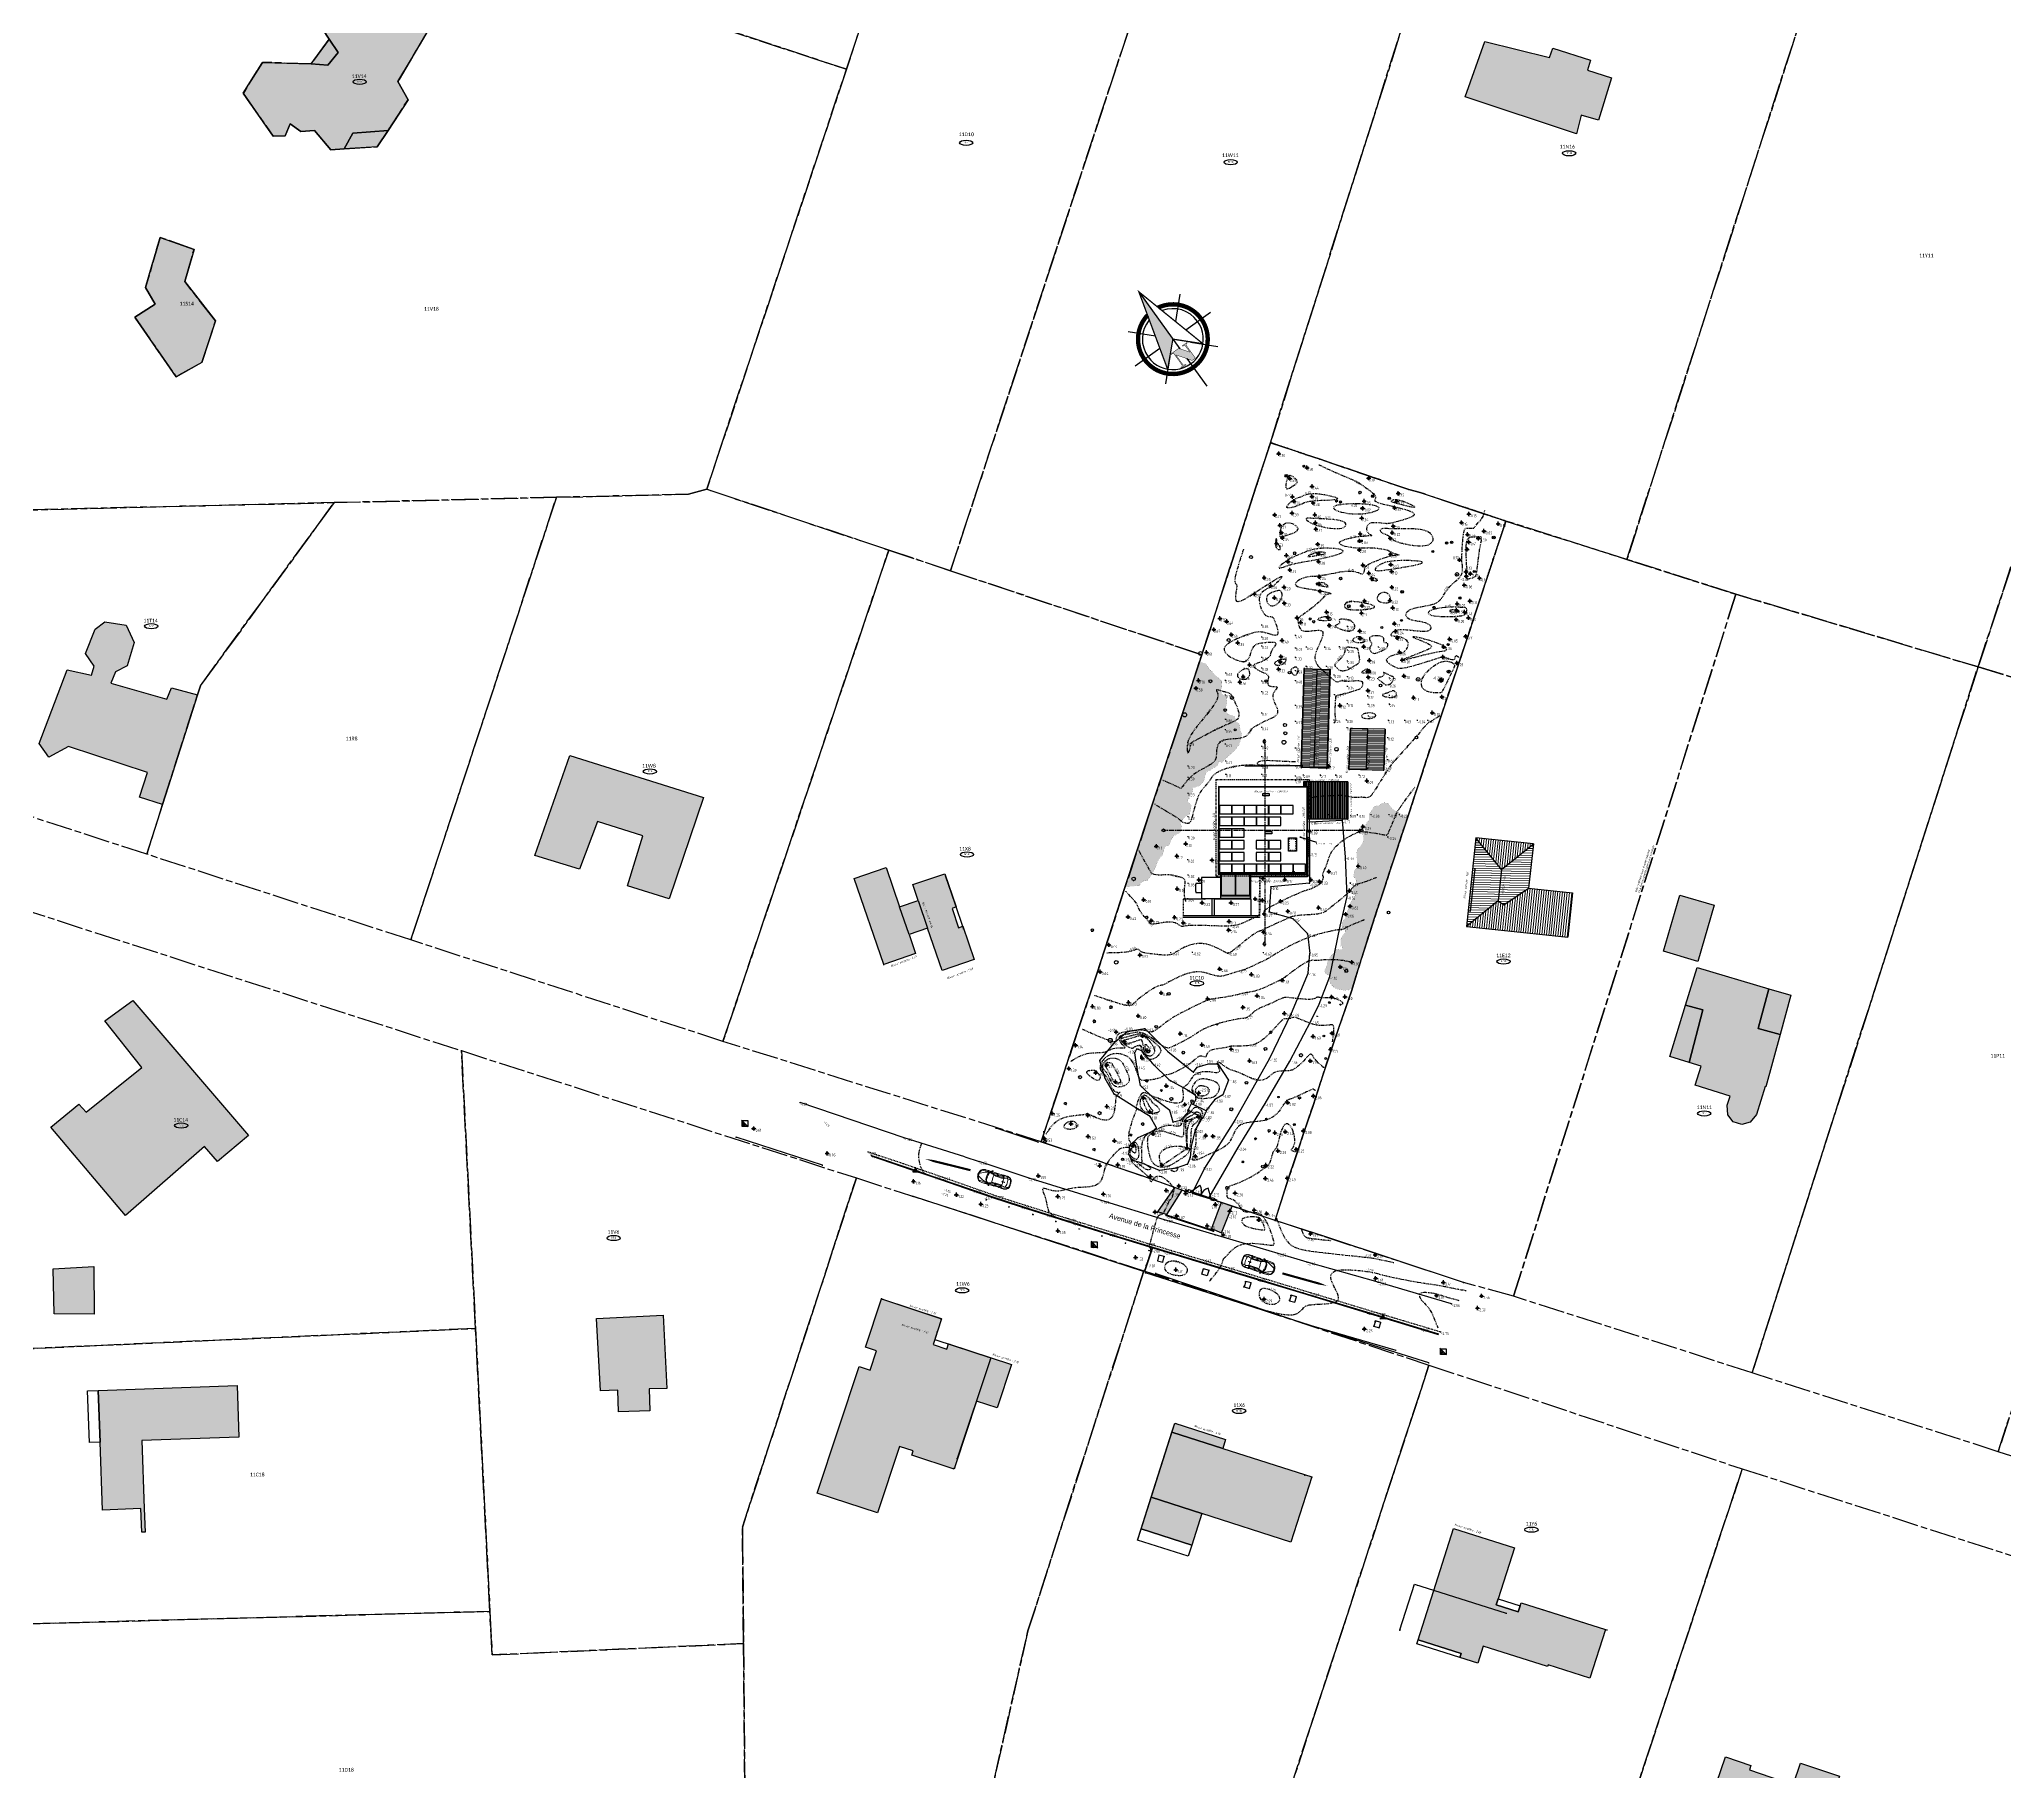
# Model space of a CAD drawing. Header units: metres. Extents: x -173 to 927, y -225 to 260.
# Drawn here: x -98.6 to 170.3, y -111.4 to 125.7 of the extents above; entities that cross this region are included whole.
import ezdxf
from ezdxf.enums import TextEntityAlignment as Align

# ---------------------------------------------------------------- set-up
doc = ezdxf.new("R2010")
doc.units = ezdxf.units.M
doc.header["$LTSCALE"] = 0.01
doc.header["$PDMODE"] = 2
doc.header["$PDSIZE"] = 0.05
for name, pattern in [('ACAD_ISO02W100', [15, 12, -3]), ('ACAD_ISO03W100', [30, 12, -18]), ('ACAD_ISO06W100', [36, 24, -3, 0, -3, 0, -3, 0, -3]), ('ACAD_ISO08W100', [36, 24, -3, 6, -3])]:
    doc.linetypes.add(name, pattern=pattern)
for name, color, linetype in [('Bac à plantations', 7, 'Continuous'), ('Bordure bas', 5, 'Continuous'), ('Bâtiment', 1, 'Continuous'), ('Cadastre-Batiments', 244, 'Continuous'), ('Cadastre-Num parcellaire', 232, 'Continuous'), ('Cadastre-Parcellaire', 252, 'ACAD_ISO08W100'), ('Chassis', 71, 'Continuous'), ('Clou topographique', 7, 'Continuous'), ('Clôture', 70, 'LIMITE1'), ('Courbes de niveau', 200, 'ACAD_ISO06W100'), ('DEP', 170, 'Continuous'), ('Facade', 7, 'Continuous'), ("Filet d'eau", 140, 'ACAD_ISO02W100'), ('Hachure fenêtre', 252, 'Continuous'), ('Haie', 63, 'Continuous'), ('Mur', 1, 'Continuous'), ('Muret', 30, 'Continuous'), ('Niveau', 7, 'Continuous'), ('Niveau Faîte toiture', 49, 'Continuous'), ('Niveau seuil', 240, 'Continuous'), ('Niveaux', 2, 'Continuous'), ('panneaux voltaiques', 143, 'Continuous'), ("Poteau d'éclairage", 150, 'Continuous'), ('Potelet', 7, 'Continuous'), ('Revètement', 2, 'Continuous'), ('System Vent', 31, 'Continuous'), ('Texte', 7, 'Continuous'), ('Toiture', 7, 'Continuous'), ('TopoAlt', 7, 'Continuous'), ('TOPOJIS', 7, 'Continuous'), ('Trait de Coupe', 4, 'ACAD_ISO08W100')]:
    doc.layers.add(name, color=color, linetype=linetype)
for name, color, linetype, lineweight in [('Hachure toiture', 252, 'Continuous', 9), ('Tronc', 35, 'Continuous', 25), ('Véhicule', 231, 'Continuous', 13)]:
    doc.layers.add(name, color=color, linetype=linetype, lineweight=lineweight)
doc.layers.add('Portail', color=7, linetype='Continuous', true_color=0x40bf93)
doc.styles.add('Arial', font='arial.ttf')
doc.styles.add('ISO', font='isocp.shx', dxfattribs={"width": 0.8})
doc.styles.add('Legend', font='calibri.ttf')
doc.styles.add('Roman', font='romantic.ttf')
doc.styles.get("Standard").update_dxf_attribs({"font": 'isocp.shx'})
doc.linetypes.add('LIMITE1', pattern='A,6.35,-2.54,[133,ltypeshp.shx,S=2.54,R=0,X=-2.54,Y=0],-2.54,25.4', length=36.83)

# ---------------------------------------------------------------- blocks, each defined once
blk = doc.blocks.new('poteau éclairage')
h = blk.add_hatch()
h.set_pattern_fill('ANSI31', color=150, scale=0.04998, style=0)
h.set_pattern_definition([(45, (0.00058, 0.00068), (-0.112208, 0.112208), [])])
h.paths.add_polyline_path([(-0.39, 0.39), (-0.39, -0.39), (0.39, -0.39)])
at = {"color": 150}
blk.add_line((0.46, -0.46), (-0.46, 0.47), dxfattribs=at)
at = {"color": 150, "flags": 128}
blk.add_lwpolyline([(-0.39, -0.39), (-0.39, 0.39), (0.39, 0.39), (0.39, -0.39)], close=True, dxfattribs=at)
blk.add_point((0, 0))
blk = doc.blocks.new('clou topographique')
at = {"color": 0}
blk.add_line((0, 0), (0, 0), dxfattribs=at)
blk.add_lwpolyline([(0.31, -0.18), (0, 0.36), (-0.31, -0.18)], close=True, dxfattribs=at)
at = {"flags": 128}
for points in [[(0, 0.36), (0, 0.47)], [(-0.31, -0.18), (-0.41, -0.24)], [(0.31, -0.18), (0.41, -0.24)]]:
    blk.add_lwpolyline(points, dxfattribs=at)
blk = doc.blocks.new('pn')
at = {"flags": 128}
for points in [[(-0.29, 0), (0.29, 0)], [(0, -0.27), (0, 0.31)]]:
    blk.add_lwpolyline(points, dxfattribs=at)
blk.add_circle((0, 0), 0.151)
blk = doc.blocks.new('t019')
at = {"color": 0}
for radius in [0.0437, 0.035, 0.0262, 0.0175]:
    blk.add_circle((0, 0), radius, dxfattribs=at)
at = {"color": 0, "width": 0.7}
blk.add_text('SEUIL', height=0.0367, rotation=90.45, dxfattribs=at).set_placement((-0.05, -0.03))
blk = doc.blocks.new('N')
h = blk.add_hatch(color=253)
h.set_gradient(color1=(148, 155, 164), rotation=90, one_color=1, tint=1)
h.paths.add_polyline_path([(0, 5.95), (-2.22, -2.18, 0.001039), (-2.21, -2.19), (0, 0)])
h = blk.add_hatch(color=253)
h.set_gradient(color1=(148, 155, 164), rotation=90, one_color=1, tint=1)
h.paths.add_polyline_path([(-0.07, -1.11), (-1.04, -1.11), (-1.04, -1.18), (-0.78, -1.18), (-0.78, -2.65), (-0.78, -2.67), (-0.79, -2.7), (-0.79, -2.73), (-0.8, -2.75), (-0.81, -2.77), (-0.82, -2.78), (-0.83, -2.79), (-0.84, -2.8), (-0.85, -2.81), (-0.87, -2.82), (-0.89, -2.82), (-0.91, -2.83), (-0.93, -2.83), (-0.96, -2.84), (-0.99, -2.84), (-1.02, -2.84), (-1.04, -2.84), (-1.04, -2.91), (-0.44, -2.91), (-0.44, -2.84), (-0.48, -2.84), (-0.52, -2.84), (-0.55, -2.83), (-0.57, -2.83), (-0.6, -2.82), (-0.62, -2.82), (-0.63, -2.81), (-0.64, -2.8), (-0.65, -2.79), (-0.66, -2.78), (-0.67, -2.77), (-0.68, -2.75), (-0.68, -2.73), (-0.69, -2.7), (-0.69, -2.67), (-0.69, -2.64), (-0.69, -1.48), (0.33, -2.91), (0.74, -2.91), (0.74, -1.4), (0.74, -1.36), (0.74, -1.34), (0.74, -1.31), (0.75, -1.28), (0.76, -1.27), (0.76, -1.25), (0.77, -1.23), (0.78, -1.22), (0.79, -1.21), (0.81, -1.21), (0.83, -1.2), (0.85, -1.2), (0.88, -1.19), (0.9, -1.19), (0.93, -1.18), (0.96, -1.18), (0.98, -1.18), (0.98, -1.11), (0.39, -1.11), (0.39, -1.18), (0.39, -1.18), (0.43, -1.18), (0.46, -1.19), (0.49, -1.19), (0.52, -1.2), (0.54, -1.2), (0.56, -1.21), (0.58, -1.22), (0.6, -1.23), (0.61, -1.24), (0.61, -1.25), (0.62, -1.27), (0.63, -1.29), (0.63, -1.31), (0.64, -1.34), (0.64, -1.36), (0.64, -1.4), (0.64, -2.1)])
for p, q in [((0, 5.95), (0, -1.21)), ((-1.28, 1.28), (-3.28, 3.28)), ((1.28, 1.28), (3.28, 3.28)), ((-1.63, 0), (-4.72, 0)), ((1.63, 0), (4.72, 0)), ((-1.28, -1.28), (-3.28, -3.28)), ((1.28, -1.28), (3.28, -3.28)), ((0, -2.44), (0, -5.92))]:
    blk.add_line(p, q)
for points, const_width in [([(-2.23, -2.2), (0, 5.95), (2.22, -2.18), (0, 0), (-2.23, -2.2)], 0.133), ([(-0.69, -2.64), (-0.69, -2.67), (-0.69, -2.7), (-0.68, -2.73), (-0.68, -2.75), (-0.67, -2.77), (-0.66, -2.78), (-0.65, -2.79), (-0.64, -2.8), (-0.63, -2.81), (-0.62, -2.82), (-0.6, -2.82), (-0.57, -2.83), (-0.55, -2.83), (-0.52, -2.84), (-0.48, -2.84), (-0.44, -2.84), (-0.44, -2.91), (-1.04, -2.91), (-1.04, -2.84), (-1.02, -2.84), (-0.99, -2.84), (-0.96, -2.84), (-0.93, -2.83), (-0.91, -2.83), (-0.89, -2.82), (-0.87, -2.82), (-0.85, -2.81), (-0.84, -2.8), (-0.83, -2.79), (-0.82, -2.78), (-0.81, -2.77), (-0.8, -2.75), (-0.79, -2.73), (-0.79, -2.7), (-0.78, -2.67), (-0.78, -2.65), (-0.78, -1.18), (-1.04, -1.18), (-1.04, -1.11), (-0.07, -1.11), (0.64, -2.1), (0.64, -1.4), (0.64, -1.36), (0.64, -1.34), (0.63, -1.31), (0.63, -1.29), (0.62, -1.27), (0.61, -1.25), (0.61, -1.24), (0.6, -1.23), (0.58, -1.22), (0.56, -1.21), (0.54, -1.2), (0.52, -1.2), (0.49, -1.19), (0.46, -1.19), (0.43, -1.18), (0.39, -1.18), (0.39, -1.18), (0.39, -1.11), (0.98, -1.11), (0.98, -1.18), (0.96, -1.18), (0.93, -1.18), (0.9, -1.19), (0.88, -1.19), (0.85, -1.2), (0.83, -1.2), (0.81, -1.21), (0.79, -1.21), (0.78, -1.22), (0.77, -1.23), (0.76, -1.25), (0.76, -1.27), (0.75, -1.28), (0.74, -1.31), (0.74, -1.34), (0.74, -1.36), (0.74, -1.4), (0.74, -2.91), (0.33, -2.91), (-0.69, -1.48), (-0.69, -2.64), (-0.69, -2.64)], 0.0445)]:
    blk.add_lwpolyline(points, dxfattribs=dict(const_width=const_width))
at = {"color": 251, "true_color": 0x666666, "const_width": 0.445}
for points in [[(-3.56, 0, 1), (3.56, 0, 0.359415), (0.67, 3.49, 1)], [(-0.67, 3.49, 0.359415), (-3.56, 0, 1)]]:
    blk.add_lwpolyline(points, format="xyb", dxfattribs=at)
for start, end in [(105.027, 180), (0, 74.973), (180, 0)]:
    blk.add_arc((0, 0), 3.11, start, end)
blk = doc.blocks.new('Trait de coupe-fleche')
at = {"layer": 'Trait de Coupe', "linetype": 'Continuous'}
for p, q in [((0, 0.45), (0, 0.6)), ((0.21, 0.3), (0, 0.6)), ((0, 0), (0.21, 0.3)), ((0, 0), (0, 0.15))]:
    blk.add_line(p, q, dxfattribs=at)
blk.add_circle((0, 0.3), 0.146, dxfattribs=at)
blk = doc.blocks.new('ALFA ROMEO vue de dessus')
at = {"color": 0, "linetype": 'ByBlock', "lineweight": -2}
for points in [[(-0.71, 1.59, -0.025865), (-0.92, 1.61, 0.035075), (-1.1, 1.62), (-1.55, 1.62, 0.037328), (-1.72, 1.6, 0.062638), (-1.97, 1.5, 0.115424), (-2.16, 1.35, 0.153263), (-2.38, 0.71, 0.153263), (-2.16, 0.07, 0.115424), (-1.97, -0.09, 0.062638), (-1.72, -0.18, 0.037328), (-1.55, -0.21), (-1.1, -0.21, 0.035075), (-0.92, -0.19, -0.025865), (-0.71, -0.18)], [(-2.31, 0.75, -0.006222), (-2.3, 0.79, 0.667254), (-2.31, 0.79, 0.081494), (-2.35, 0.75, 0.091173), (-2.37, 0.72, 0.089943), (-2.38, 0.71, 0.089943), (-2.37, 0.7, 0.091173), (-2.35, 0.67, 0.084483), (-2.3, 0.62)], [(-2.37, 0.77, 0.493721), (-2.36, 0.76, 0.145339), (-2.3, 0.82)], [(-2.3, 0.6, 0.145339), (-2.36, 0.65, 0.493721), (-2.37, 0.65)], [(-2.35, 0.75, 0.00262), (-2.35, 0.74, 0.019813), (-2.35, 0.71, 0.019813), (-2.35, 0.67, 0.00262), (-2.35, 0.67)], [(-2.35, 0.75, -0.01572), (-2.34, 0.75, 0.025394), (-2.35, 0.71, 0.025394), (-2.34, 0.66, -0.01572), (-2.35, 0.67)], [(-2.31, 0.78, 0.022761), (-2.33, 0.77, 0.033433), (-2.33, 0.71, 0.033433), (-2.33, 0.65, 0.022761), (-2.31, 0.64)], [(-2.05, 1.39, 0.02135), (-2.14, 1.23, 0.05504), (-2.31, 0.79, 0.02054), (-2.32, 0.74)], [(-2.32, 0.68, 0.02054), (-2.31, 0.63, 0.05504), (-2.14, 0.19, 0.02135), (-2.05, 0.03)], [(-2.3, 0.63, 0.09978), (-1.55, 0.17, 0.088947), (-0.89, 0, 0.089167), (-0.78, 0, 0.018523), (-0.28, 0.15, 0.361435), (-0.25, 0.2, -0.03759), (-0.28, 0.71, -0.03759), (-0.25, 1.21, 0.361435), (-0.28, 1.27, 0.018523), (-0.78, 1.41, 0.089167), (-0.89, 1.42, 0.088947), (-1.55, 1.25, 0.09978), (-2.3, 0.79)], [(-2.3, 0.68, 0.072412), (-2.23, 0.7, 0.678903), (-2.23, 0.72, 0.072412), (-2.3, 0.74)], [(-2.05, 1.38, 0.81957), (-2.09, 1.42)], [(-2.09, -0.01, 0.81957), (-2.05, 0.04)], [(-2.06, 1.42, -0.037786), (-1.07, 1.47, -0.130502), (-0.89, 1.42, 0.15775), (-1.07, 1.21, 0.047296), (-1.14, 1, 0.062905), (-1.16, 0.71, 0.062905), (-1.14, 0.41, 0.047296), (-1.07, 0.21, 0.15775), (-0.89, 0, -0.130502), (-1.07, -0.05, -0.037786), (-2.06, 0)], [(-1.16, 1.62, 0.612088), (-1.14, 1.58), (-0.95, 1.58, 0.606186), (-0.94, 1.61, 0.606186)], [(-0.75, 1.41, 0.196313), (-0.87, 1.38, 0.169929), (-1.03, 1.15, 0.077249), (-1.08, 0.71, 0.077249), (-1.03, 0.27, 0.169929), (-0.87, 0.04, 0.196313), (-0.75, 0.01)], [(-0.86, 1.6, 0.039494), (-0.86, 1.53, 0.149425), (-0.84, 1.5, 0.012669), (-0.15, 1.29, 0.052479), (0.28, 1.27, 0.023792), (0.83, 1.28, 0.104203), (1.07, 1.33, 0.083159), (1.12, 1.36, 0.656751), (1.09, 1.45, 0.014014), (0.67, 1.47, 0.004254), (-0.62, 1.47)], [(-0.62, -0.06, 0.004254), (0.67, -0.05, 0.014014), (1.09, -0.03, 0.656751), (1.12, 0.05, 0.083159), (1.07, 0.09, 0.104203), (0.83, 0.14, 0.023792), (0.28, 0.15, 0.052479), (-0.15, 0.13, 0.012669), (-0.84, -0.08, 0.149425), (-0.86, -0.11, 0.039494), (-0.86, -0.18)], [(-0.7, 1.53), (-0.73, 1.46, 0.002534)], [(-0.25, 1.23, 0.028451), (0.02, 1.19, 0.02454), (1.16, 1.16)], [(1.16, 0.25, 0.02454), (0.02, 0.23, 0.028451), (-0.25, 0.19)], [(-0.07, 1.57, 0.10804), (0.19, 1.58)], [(0.29, 1.27, 0.06551), (0.16, 1.47)], [(0.16, -0.06, 0.06551), (0.29, 0.15)], [(0.37, 1.27, 0.016669), (0.29, 1.42, -0.012342), (0.2, 1.6)], [(0.2, -0.18, -0.012342), (0.29, -0.01, 0.016669), (0.37, 0.15)], [(0.43, 1.27, 0.013943), (0.35, 1.47)], [(0.35, -0.05, 0.013943), (0.43, 0.15)], [(0.83, 1.57, 0.083625), (1.08, 1.58)], [(1.18, 1.2, 0.122605), (1, 1.3)], [(1, 0.11, 0.122605), (1.18, 0.21)], [(1.07, -0.19, -0.006701), (1.09, -0.2, 0.035488), (1.26, -0.21), (1.47, -0.21, 0.061247), (1.66, -0.19, 0.049739), (1.75, -0.16, 0.000868), (1.82, -0.12, 0.016846), (1.94, -0.1, 0.10504), (2.13, 0.02, 0.147827), (2.25, 0.28, 0.03134), (2.28, 0.71, 0.03134), (2.25, 1.14, 0.147827), (2.13, 1.39, 0.10504), (1.94, 1.51, 0.016846), (1.82, 1.54, 0.000868), (1.75, 1.58, 0.049739), (1.66, 1.61, 0.061247), (1.47, 1.62), (1.26, 1.62, 0.035488), (1.09, 1.61, -0.006701), (1.07, 1.61)], [(1.13, 1.37, 0.265752), (1.15, 1.54, 0.099126), (1.09, 1.61)], [(1.16, 0.72, 10.099782), (1.16, 0.7)], [(1.09, -0.2, 0.099126), (1.15, -0.12, 0.265752), (1.13, 0.04)], [(1.53, 1.55, 0.010954), (1.14, 1.55)], [(1.15, 0.72, 1.080351), (1.15, 0.7)], [(1.19, 0.7, -0.026959), (1.16, 0.28, 0.333847), (1.22, 0.17, 0.051261), (1.57, 0.07, 0.264947), (1.66, 0.1, 0.142523), (1.77, 0.34, 0.049778), (1.8, 0.71, 0.049778), (1.77, 1.08, 0.142523), (1.66, 1.32, 0.264947), (1.57, 1.35, 0.051261), (1.22, 1.24, 0.333847), (1.16, 1.14, -0.026959), (1.19, 0.71)], [(1.39, 0.71), (1.24, 0.71, 1), (1.24, 0.71), (1.39, 0.71)], [(1.24, 0.71, 2.507681), (1.24, 0.71)], [(2.14, 1.22, 0.188405), (2.05, 1.27, 0.04013), (1.68, 1.3)], [(1.68, 0.12, 0.04013), (2.05, 0.15, 0.188405), (2.14, 0.2)], [(1.82, 1.54, 0.00357), (1.69, 1.55)], [(1.92, 1.52, 0.119071), (1.95, 1.45, 0.051517), (1.97, 1.44, -0.207531), (2.09, 1.35, -0.058934), (2.14, 1.23, -0.075079), (2.21, 0.71, -0.075079), (2.14, 0.18, -0.058934), (2.09, 0.06, -0.207531), (1.97, -0.02, 0.051517), (1.95, -0.04, 0.119071), (1.92, -0.1)], [(-1.16, -0.21, -0.612088), (-1.14, -0.17), (-0.95, -0.16, -0.606186), (-0.94, -0.19, -0.606186)], [(-0.7, -0.11), (-0.73, -0.04, -0.002534)], [(0.19, -0.16, 0.10804), (-0.07, -0.16)], [(1.08, -0.16, 0.083625), (0.83, -0.16)], [(1.14, -0.13, 0.019011), (1.82, -0.12)]]:
    blk.add_lwpolyline(points, format="xyb", dxfattribs=at)
for points in [[(-2.36, 0.71, 0.011819), (-2.36, 0.69, -0.03555), (-2.37, 0.7, -0.086978), (-2.37, 0.71, -0.086978), (-2.37, 0.72, -0.03555), (-2.36, 0.73, 0.011819)], [(-2.36, 0.71, -0.018325), (-2.35, 0.74, 0.030689), (-2.36, 0.73, 0.013869), (-2.36, 0.71, 0.013869), (-2.36, 0.68, 0.030689), (-2.35, 0.68, -0.018325)], [(-2.33, 0.71, -0.032131), (-2.33, 0.77, 0.017636), (-2.34, 0.76, 0.026868), (-2.34, 0.71, 0.026868), (-2.34, 0.66, 0.017636), (-2.33, 0.65, -0.032131)], [(-0.69, 1.51, -0.13042), (-0.71, 1.6, -0.153076), (-0.66, 1.7, -0.153578), (-0.6, 1.74, -0.054482), (-0.55, 1.74, -0.227727), (-0.52, 1.73), (-0.52, 1.71, -0.013987), (-0.6, 1.51, -0.272016), (-0.66, 1.49, -0.307927)], [(0.2, 1.6, 0.414214), (0.19, 1.61), (-0.07, 1.6, 0.414214), (-0.08, 1.59), (-0.08, 1.58, 0.414214), (-0.07, 1.57), (0.19, 1.58, 0.414214), (0.2, 1.59)], [(1.09, 1.6, 0.414214), (1.08, 1.61), (0.83, 1.6, 0.414214), (0.82, 1.59), (0.82, 1.58, 0.414214), (0.83, 1.57), (1.08, 1.58, 0.414214), (1.09, 1.59)], [(1.42, 0.71), (1.42, 0.71, 0.414214), (1.41, 0.71), (1.4, 0.71, 0.414214), (1.39, 0.71), (1.39, 0.71, 0.414214), (1.4, 0.7), (1.41, 0.7, 0.414214)], [(-0.69, -0.09, 0.13042), (-0.71, -0.19, 0.153076), (-0.66, -0.28, 0.153578), (-0.6, -0.32, 0.054482), (-0.55, -0.33, 0.227727), (-0.52, -0.32), (-0.52, -0.29, 0.013987), (-0.6, -0.1, 0.272016), (-0.66, -0.07, 0.307927)], [(0.2, -0.18, -0.414214), (0.19, -0.19), (-0.07, -0.19, -0.414214), (-0.08, -0.18), (-0.08, -0.17, -0.414214), (-0.07, -0.16), (0.19, -0.16, -0.414214), (0.2, -0.17)], [(1.09, -0.18, -0.414214), (1.08, -0.19), (0.83, -0.19, -0.414214), (0.82, -0.18), (0.82, -0.17, -0.414214), (0.83, -0.16), (1.08, -0.16, -0.414214), (1.09, -0.17)]]:
    blk.add_lwpolyline(points, format="xyb", close=True, dxfattribs=at)
for points in [[(-1, 1.02), (-1.07, 0.92)], [(-1.06, 0.96), (-1.01, 1.02), (-1, 1.02), (-0.93, 1.3), (-0.94, 1.3), (-1.02, 1.02)], [(-1.06, 0.46), (-1.05, 0.5), (-1.04, 0.49), (-1.01, 0.78), (-1.03, 0.78), (-1.05, 0.49)], [(-1.04, 0.49), (-1.06, 0.43)], [(-0.59, 1.42), (-0.61, 1.5)], [(-0.56, 1.6), (-0.08, 1.6)], [(0.2, 1.6), (0.82, 1.6)], [(0.99, 1.46), (1.06, 1.32)], [(0.99, -0.04), (1.06, 0.09)], [(1.24, 0.71), (1.15, 0.72)], [(1.24, 0.7), (1.15, 0.7)], [(-0.59, 0), (-0.61, -0.08)], [(-0.56, -0.18), (-0.08, -0.18)], [(0.2, -0.18), (0.82, -0.18)]]:
    blk.add_lwpolyline(points, dxfattribs=at)
for start_param, end_param in [(4.712389, 7.853982), (3.141593, 9.424778)]:
    blk.add_ellipse((-2.31, 0.71), major_axis=(0, 0.0412), ratio=0.4, start_param=start_param, end_param=end_param, dxfattribs=at)
at = {"color": 0, "linetype": 'ByBlock', "lineweight": -2, "extrusion": (0, 0, -1)}
blk.add_ellipse((-2.31, 0.71), major_axis=(0, -0.0412), ratio=0.4, start_param=4.712389, end_param=7.853982, dxfattribs=at)
at = {"color": 0, "linetype": 'ByBlock', "lineweight": -2}
for centre, major_axis, ratio in [((1.62, 1.53), (0.0907, -0.0082), 0.339047), ((2.23, 0.71), (0, 0.0494), 0.4)]:
    blk.add_ellipse(centre, major_axis=major_axis, ratio=ratio, dxfattribs=at)
blk = doc.blocks.new('*U26')
at = {"color": 0, "linetype": 'ByBlock', "lineweight": -2, "rotation": 343.1673284684383}
blk.add_blockref('ALFA ROMEO vue de dessus', (-0.19, 0.12), dxfattribs=at)
blk = doc.blocks.new('*U27')
at = {"color": 0, "linetype": 'ByBlock', "lineweight": -2, "rotation": 161.8918775486817}
blk.add_blockref('ALFA ROMEO vue de dessus', (0.79, 1.24), dxfattribs=at)

msp = doc.modelspace()

# ---------------------------------------------------------------- hatches: boundary and pattern name
at = {"layer": 'Hachure fenêtre'}
h = msp.add_hatch(color=254, dxfattribs=at)
h.dxf.hatch_style = 1
h.set_gradient(color1=(229, 228, 225), one_color=1, tint=1)
h.paths.add_polyline_path([(67.009, 11.44), (65.108, 11.444), (65.108, 8.597), (67.009, 8.597)])
h.paths.add_polyline_path([(65.06, 11.444), (63.16, 11.448), (63.16, 8.597), (65.06, 8.597)])
at = {"layer": 'Hachure toiture', "transparency": 33554508}
h = msp.add_hatch(color=256, dxfattribs=at)
h.dxf.hatch_style = 1
h.paths.add_polyline_path([(294.955, 64.683), (285.875, 67.463), (279.411, 47.563), (291.975, 43.62), (294.263, 50.87), (289.634, 52.279), (290.424, 54.689), (291.921, 54.368)])
h.paths.add_polyline_path([(271.941, 81.77), (271.011, 87.547), (264.374, 87.957), (264.216, 85.502), (261.708, 85.625), (259.208, 78.237), (269.677, 74.839)])
h.paths.add_polyline_path([(231.637, 73.605), (232.378, 76.211), (238.542, 81.339), (235.032, 86.056), (228.195, 80.795), (225.193, 71.486), (227.359, 62.867), (233.378, 64.939)])
h.paths.add_polyline_path([(210.202, 89.727), (195.669, 94.597), (190.432, 79.134), (196.57, 77.034), (198.785, 82.87), (206.912, 80.158)])
h.paths.add_polyline_path([(116.504, 120.445), (113.23, 121.515), (113.654, 122.853), (108.483, 124.517), (108.023, 123.233), (99.182, 125.407), (96.502, 117.827), (111.739, 112.804), (112.372, 115.34), (114.712, 114.655)])
h.paths.add_polyline_path([(79.2, 136.717), (74.605, 138.072), (74.325, 136.98), (66.315, 139.16), (63.588, 130.715), (67.212, 129.568), (67.492, 130.659), (76.358, 127.743)])
h.paths.add_polyline_path([(44.892, 142.096), (38.06, 144.368), (36.541, 144.873), (37.614, 148.1), (39.555, 153.936), (33.738, 155.87), (27.323, 136.578), (33.14, 134.643), (34.402, 138.44), (42.752, 135.663)])
h.paths.add_polyline_path([(25.98, 148.385), (23.275, 149.284), (21.136, 142.851), (23.84, 141.952)])
h.paths.add_polyline_path([(-45.253, 184.283), (-47.099, 177.334), (-28.002, 170.889), (-26.895, 174.346), (-27.982, 174.934)])
h.paths.add_polyline_path([(-79.748, 195.161), (-80.018, 195.155), (-80.068, 197.355), (-80.101, 198.784), (-90.288, 198.552), (-90.153, 192.663), (-88.214, 192.707), (-88.113, 188.288), (-89.863, 188.249), (-89.687, 180.56), (-83.948, 180.692), (-80.019, 180.781), (-80.183, 187.929), (-79.583, 187.943)])
h.paths.add_polyline_path([(-78.734, 92.593), (-77.472, 96.975), (-82.098, 98.613), (-84.115, 91.766), (-82.767, 89.45), (-85.583, 87.704), (-79.912, 79.531), (-76.404, 81.496), (-74.546, 87.177)])
h.paths.add_polyline_path([(-143.838, 79.212), (-158.998, 79.243), (-159.042, 69.665), (-143.625, 69.709)])
h.paths.add_polyline_path([(-77.005, 35.997), (-80.577, 36.955), (-81.179, 35.425), (-88.872, 37.583), (-88.214, 39.149), (-86.615, 39.958), (-85.652, 43.159), (-86.752, 45.561), (-89.697, 46.009), (-91.018, 45.001), (-92.334, 41.645), (-91.138, 39.914), (-91.491, 38.699), (-94.837, 39.417), (-98.645, 29.362), (-97.346, 27.471), (-94.64, 28.918), (-83.839, 25.355), (-84.926, 21.992), (-81.77, 20.992)])
h.paths.add_polyline_path([(-7.765, 21.969), (-26.031, 27.687), (-30.841, 14.022), (-24.698, 12.151), (-22.245, 18.674), (-16.033, 16.694), (-18.137, 9.866), (-12.437, 8.09)])
h.paths.add_polyline_path([(-85.841, -5.823), (-89.661, -8.597), (-84.622, -14.977), (-92.247, -21.127), (-93.258, -20.035), (-97.064, -23.18), (-86.834, -35.236), (-76.018, -25.809), (-74.244, -27.849), (-70.025, -24.283)])
h.paths.add_polyline_path([(26.262, 6.777), (26.826, 6.972), (25.258, 11.532), (20.876, 10.027), (21.619, 7.864), (22.919, 4.084), (24.92, -1.738), (29.302, -0.231), (27.735, 4.329), (27.169, 4.135)])
h.paths.add_polyline_path([(21.619, 7.864), (19.09, 6.994), (20.389, 3.214), (22.919, 4.084)])
h.paths.add_polyline_path([(19.09, 6.994), (17.24, 12.373), (12.877, 10.874), (16.918, -0.881), (21.282, 0.619), (20.389, 3.214)])
h.paths.add_polyline_path([(-71.581, -58.516), (-90.579, -59.187), (-90.329, -66.262), (-90.001, -75.557), (-84.744, -75.371), (-84.631, -78.589), (-84.171, -78.573), (-84.285, -75.355), (-84.613, -66.061), (-71.331, -65.592)])
h.paths.add_polyline_path([(-91.184, -42.227), (-96.737, -42.556), (-96.624, -48.706), (-91.146, -48.731)])
h.paths.add_polyline_path([(-131.518, -103.106), (-140.349, -103.346, 0.0088668), (-135.936, -110.729), (-131.315, -110.603)])
h.paths.add_polyline_path([(-13.267, -48.898), (-22.391, -49.336), (-21.833, -59.224), (-19.494, -59.142), (-19.39, -62.12), (-15.073, -61.969), (-15.177, -58.991), (-12.781, -58.907)])
h.paths.add_polyline_path([(34.392, -55.659), (25.799, -52.82), (25.564, -53.532), (23.665, -52.904), (24.832, -49.372), (16.835, -46.729, -1), (16.777, -46.71), (16.638, -46.664, -0.3922012), (16.601, -46.682), (14.426, -53.263), (15.945, -53.765), (15.066, -56.424), (13.547, -55.922), (7.824, -73.241), (16.046, -75.958), (19.059, -66.843), (20.958, -67.47), (20.769, -68.04), (26.542, -69.948), (26.576, -69.846, -0.5114726), (26.536, -69.817, -0.7326957), (26.591, -69.8), (26.731, -69.378), (29.611, -60.662), (32.431, -61.594)])
h.paths.add_polyline_path([(60.464, -76.04), (59.078, -80.374), (52.125, -78.149), (53.511, -73.816), (56.36, -64.91), (56.756, -63.672), (63.709, -65.896), (63.313, -67.134), (75.495, -71.03), (75.485, -71.062, -0.4913932), (75.523, -71.092, -0.7011827), (75.469, -71.112), (72.647, -79.936)])
h.paths.add_polyline_path([(103.218, -80.746), (94.877, -78.1), (90.057, -93.315), (95.948, -95.184), (95.76, -95.755), (98.21, -96.531), (98.951, -94.197), (107.768, -96.993), (107.842, -96.76), (113.561, -98.574), (115.678, -91.902), (104.154, -88.247), (104.017, -88.678), (103.76, -89.489), (100.747, -88.534), (101.005, -87.723)])
h.paths.add_polyline_path([(162.249, -121.815), (162.171, -121.772), (158.347, -120.466), (158.79, -119.17), (146.7, -114.934), (147.702, -112.001), (142.375, -110.181), (141.36, -113.152), (135.398, -111.115), (135.601, -110.519), (132.119, -109.33), (128.518, -119.872), (140.896, -124.1), (141.358, -122.747), (155.875, -127.706), (156.327, -126.381), (160.15, -127.687), (160.7, -127.732), (161.25, -127.68), (161.782, -127.534), (162.281, -127.298), (162.731, -126.979), (163.119, -126.587), (163.433, -126.133), (163.663, -125.631), (163.678, -125.589), (163.803, -125.098), (163.848, -124.548), (163.796, -123.998), (163.65, -123.466), (163.414, -122.967), (163.095, -122.517), (162.703, -122.129)])
h.paths.add_polyline_path([(243.65, -2.931), (243.06, -2.319), (239.973, -5.299), (240.564, -5.91), (236.455, -9.876), (244.727, -18.445), (241.669, -21.397), (247.121, -27.045), (245.502, -28.607), (248.649, -31.867), (251.526, -29.089), (251.79, -29.362), (253.589, -27.626), (254.625, -26.626), (257.334, -29.432), (263.493, -23.486)])
h.paths.add_polyline_path([(277.658, -2.774), (275.559, -4.642), (278.101, -7.498), (280.2, -5.63)])
h.paths.add_polyline_path([(271.559, -0.771), (266.809, 2.96), (263.832, -0.83), (268.582, -4.561)])
h.paths.add_polyline_path([(239.596, 11.933), (234.064, 13.775), (232.542, 9.202), (238.073, 7.36)])
h.paths.add_polyline_path([(207.762, -19.289), (206.974, -19.064), (208.409, -14.718), (198.926, -11.668), (197.473, -15.871), (198.969, -16.423), (196.415, -25.136), (202.819, -27.295), (204.185, -23.172), (206.278, -23.77)])
h.paths.add_polyline_path([(209.473, -11.637), (199.99, -8.586), (198.926, -11.668), (208.409, -14.718)])
h.paths.add_polyline_path([(139.582, -10.495), (136.576, -9.665), (138.029, -4.211), (128.221, -1.33), (126.636, -6.467), (129.011, -7.12), (127.134, -14.313), (128.787, -14.835), (127.973, -17.41), (132.739, -18.917), (132.348, -20.157), (132.422, -21.481), (133.177, -22.412), (134.359, -22.786), (135.511, -22.458), (136.334, -21.417), (137.539, -17.604), (137.635, -17.634)])
h.paths.add_polyline_path([(129.011, -7.12), (126.636, -6.467), (124.475, -13.472), (127.134, -14.313)])
h.paths.add_polyline_path([(130.571, 7.203), (125.869, 8.584), (123.615, 0.909), (128.316, -0.472)])
h.paths.add_polyline_path([(141.052, -5.099), (138.029, -4.211), (136.576, -9.665), (139.582, -10.495)])
h.paths.add_polyline_path([(-49.162, -167.771), (-60.137, -168.04), (-60.462, -177.739), (-62.937, -177.896), (-62.785, -185.574, 0.0065375), (-57.434, -188.977), (-54.089, -188.873), (-54.064, -187.036), (-49.679, -186.78), (-49.694, -182.539), (-52.043, -182.539), (-52.224, -177.572), (-49.13, -177.315)])
h.paths.add_polyline_path([(-55.863, -153.292), (-60.75, -153.515), (-60.617, -156.446), (-55.728, -156.222)])
h.paths.add_polyline_path([(-62.663, -134.342), (-67.095, -134.613), (-67.168, -133.411), (-73.285, -133.784), (-73.34, -132.882), (-79.858, -133.281), (-79.506, -139.017), (-77.862, -138.917), (-77.622, -142.816), (-75.417, -142.681), (-75.272, -145.068), (-66.447, -144.527), (-66.652, -141.832), (-62.22, -141.561)])
h = msp.add_hatch(color=256, dxfattribs=at)
h.dxf.hatch_style = 1
h.paths.add_polyline_path([(-44.816, 127.978), (-46.05, 129.533), (-45.037, 131.251), (-46.675, 133.076), (-48.071, 133.007), (-48.87, 131.429), (-51.843, 131.098), (-53.636, 133.05), (-55.694, 132.478), (-56.959, 130.446), (-58.282, 130.5), (-59.848, 127.058), (-58.982, 125.72), (-57.738, 123.905), (-59.152, 122.19), (-61.448, 122.379), (-68.089, 122.561), (-70.741, 118.34), (-66.649, 112.484), (-64.987, 112.495), (-64.311, 114.147), (-62.876, 113.103), (-61, 113.252), (-58.756, 110.605), (-56.92, 110.719), (-55.742, 112.861), (-50.926, 113.252), (-48.172, 117.454), (-49.569, 119.967)])
h.paths.add_polyline_path([(-57.738, 123.905), (-58.982, 125.72), (-61.448, 122.379), (-59.152, 122.19)], flags=17)
h.paths.add_polyline_path([(-50.926, 113.252), (-55.742, 112.861), (-56.92, 110.719), (-52.408, 110.993)], flags=17)
at = {"layer": 'Hachure toiture'}
h = msp.add_hatch(dxfattribs=at)
h.set_pattern_fill('LINE', color=256, scale=0.05, angle=178)
h.set_pattern_definition([(178, (-550, 0), (-0.005540295, -0.158653294), [])])
h.paths.add_polyline_path([(77.939, 39.428), (76.203, 39.49), (75.797, 26.035), (77.533, 25.969)])
h.paths.add_polyline_path([(76.203, 39.49), (74.468, 39.551), (74.062, 26.101), (75.797, 26.035)])
h = msp.add_hatch(dxfattribs=at)
h.set_pattern_fill('LINE', color=256, scale=0.05, angle=179)
h.set_pattern_definition([(179, (-550, 0), (-0.00277057, -0.15872582), [])])
h.paths.add_polyline_path([(85.511, 31.293), (83.174, 31.344), (82.961, 25.77), (85.312, 25.719)])
h.paths.add_polyline_path([(83.174, 31.344), (80.837, 31.395), (80.61, 25.822), (82.961, 25.77)])
h = msp.add_hatch(dxfattribs=at)
h.set_pattern_fill('LINE', color=256, scale=0.05, angle=270)
h.set_pattern_definition([(270, (-550, 0), (0.15875, -3e-17), [])])
h.paths.add_polyline_path([(80.389, 24.095), (74.424, 24.141), (74.424, 23.434), (74.914, 23.433), (74.901, 19.024), (80.441, 18.974), (80.441, 24.048), (80.416, 24.048), (80.416, 18.998), (80.389, 18.998)])
h = msp.add_hatch(dxfattribs=at)
h.set_pattern_fill('LINE', color=256, scale=0.1, angle=179)
h.paths.add_polyline_path([(105.817, 15.62), (101.473, 12.108), (101.017, 7.828), (101.774, 7.288), (105.17, 9.55)])
h.paths.add_polyline_path([(101.473, 12.108), (97.967, 16.457), (96.673, 4.315), (101.017, 7.828)])
h = msp.add_hatch(dxfattribs=at)
h.set_pattern_fill('LINE', color=256, scale=0.1, angle=264)
h.paths.add_polyline_path([(111.177, 8.91), (105.17, 9.55), (101.774, 7.288), (101.017, 7.828), (96.673, 4.315), (110.53, 2.839)])
h.paths.add_polyline_path([(105.817, 15.62), (97.967, 16.457), (101.473, 12.108)])
at = {"layer": 'Haie', "transparency": 33554508}
h = msp.add_hatch(color=256, dxfattribs=at)
h.dxf.hatch_style = 1
h.paths.add_polyline_path([(65.903, 30.601), (65.919, 30.71), (65.888, 30.818), (65.779, 30.911), (65.748, 31.02), (65.717, 31.129), (65.701, 31.238), (65.701, 31.455), (65.655, 31.564), (65.624, 31.673), (65.608, 31.781), (65.593, 31.921), (65.593, 32.03), (65.267, 32.216), (65.158, 32.309), (65.111, 32.418), (65.065, 32.527), (65.018, 32.636), (65.003, 32.744), (65.003, 33.102), (64.894, 33.117), (64.677, 33.117), (64.568, 33.21), (64.459, 33.257), (64.242, 33.257), (64.133, 33.273), (64.024, 33.335), (63.947, 33.443), (63.885, 33.552), (63.822, 33.661), (63.776, 33.77), (63.729, 33.878), (63.683, 33.987), (63.683, 34.205), (63.698, 34.313), (63.714, 34.422), (63.76, 34.515), (63.849, 34.717), (63.885, 34.919), (63.885, 35.028), (63.9, 35.137), (63.885, 35.245), (63.838, 35.354), (63.776, 35.463), (63.776, 35.587), (63.76, 35.696), (63.683, 35.804), (63.574, 35.867), (63.465, 35.882), (63.357, 35.944), (63.263, 36.053), (63.186, 36.162), (63.139, 36.286), (63.062, 36.395), (63.031, 36.503), (63.015, 36.612), (63.015, 36.721), (63.077, 36.83), (63.124, 36.938), (63.139, 37.078), (63.139, 37.218), (63.17, 37.389), (63.17, 37.513), (63.186, 37.622), (63.186, 37.839), (63.108, 37.948), (63.015, 38.057), (62.937, 38.166), (62.829, 38.259), (62.72, 38.321), (62.611, 38.367), (62.503, 38.445), (62.425, 38.554), (62.347, 38.663), (62.239, 38.756), (62.145, 38.865), (62.037, 38.911), (61.959, 39.02), (61.913, 39.129), (61.835, 39.237), (61.726, 39.253), (61.617, 39.346), (61.524, 39.455), (61.462, 39.564), (61.4, 39.672), (61.322, 39.781), (61.229, 39.89), (61.121, 39.983), (61.105, 40.092), (60.996, 40.185), (60.903, 40.294), (60.794, 40.371), (60.686, 40.371), (60.577, 40.356), (60.12, 40.508), (59.026, 37.146), (53.163, 19.437), (49.957, 9.714), (50.297, 9.693), (50.406, 9.724), (50.515, 9.786), (51.058, 9.786), (51.167, 9.802), (51.276, 9.848), (51.384, 9.895), (51.493, 9.926), (51.602, 9.957), (51.928, 9.957), (52.005, 10.066), (52.037, 10.174), (52.13, 10.283), (52.238, 10.361), (52.347, 10.439), (52.456, 10.501), (52.564, 10.594), (52.673, 10.609), (52.782, 10.547), (52.891, 10.532), (52.999, 10.625), (53.092, 10.734), (53.186, 10.842), (53.294, 10.951), (53.372, 11.06), (53.45, 11.169), (53.496, 11.277), (53.574, 11.386), (53.667, 11.495), (53.714, 11.604), (53.76, 11.712), (53.807, 11.821), (53.838, 11.93), (53.931, 12.038), (53.993, 12.147), (54.04, 12.256), (54.086, 12.365), (54.133, 12.473), (54.179, 12.582), (54.21, 12.691), (54.257, 12.8), (54.304, 12.908), (54.335, 13.017), (54.381, 13.126), (54.412, 13.235), (54.474, 13.343), (54.568, 13.452), (54.614, 13.576), (54.692, 13.685), (54.801, 13.778), (54.832, 13.887), (54.94, 13.965), (55.033, 14.073), (55.08, 14.182), (55.127, 14.291), (55.173, 14.4), (55.204, 14.524), (55.235, 14.633), (55.282, 14.741), (55.282, 14.85), (55.297, 14.959), (55.329, 15.067), (55.36, 15.176), (55.468, 15.254), (55.577, 15.332), (55.686, 15.332), (55.794, 15.347), (55.903, 15.394), (55.965, 15.502), (56.043, 15.611), (56.105, 15.72), (56.167, 15.829), (56.214, 15.937), (56.245, 16.046), (56.245, 16.155), (56.322, 16.264), (56.384, 16.372), (56.478, 16.481), (56.509, 16.59), (56.555, 16.698), (56.664, 16.776), (56.773, 16.792), (56.881, 16.854), (56.99, 16.947), (57.099, 16.963), (57.207, 16.963), (57.316, 17.025), (57.425, 17.133), (57.518, 17.242), (57.565, 17.351), (57.565, 17.46), (57.611, 17.568), (57.627, 17.677), (57.642, 17.786), (57.673, 17.895), (57.658, 18.003), (57.704, 18.112), (57.596, 18.205), (57.549, 18.314), (57.549, 18.531), (57.58, 18.64), (57.642, 18.749), (57.72, 18.858), (57.829, 18.92), (57.891, 19.028), (57.968, 19.137), (58.077, 19.215), (58.186, 19.308), (58.279, 19.417), (58.388, 19.494), (58.496, 19.541), (58.605, 19.557), (58.714, 19.619), (58.76, 19.727), (58.822, 19.836), (58.838, 19.945), (58.838, 20.054), (58.884, 20.162), (58.916, 20.271), (58.931, 20.38), (58.962, 20.489), (58.962, 20.597), (59.009, 20.706), (58.993, 20.815), (58.9, 20.924), (58.807, 21.141), (58.698, 21.203), (58.589, 21.219), (58.558, 21.343), (58.558, 21.452), (58.543, 21.56), (58.512, 21.669), (58.621, 21.716), (58.714, 21.824), (58.76, 21.933), (58.729, 22.042), (58.776, 22.151), (58.807, 22.259), (58.9, 22.368), (58.947, 22.477), (59.055, 22.523), (59.102, 22.632), (59.164, 22.741), (59.18, 22.85), (59.195, 22.958), (59.242, 23.067), (59.226, 23.176), (59.195, 23.285), (59.304, 23.3), (59.412, 23.3), (59.537, 23.316), (59.661, 23.378), (59.77, 23.424), (59.894, 23.487), (60.018, 23.533), (60.127, 23.58), (60.235, 23.626), (60.391, 23.844), (60.453, 23.953), (60.562, 24.03), (60.655, 24.139), (60.701, 24.248), (60.763, 24.356), (60.794, 24.465), (60.888, 24.791), (60.888, 24.9), (60.934, 25.009), (60.965, 25.118), (60.996, 25.226), (61.027, 25.335), (61.058, 25.444), (61.152, 25.552), (61.26, 25.568), (61.369, 25.599), (61.478, 25.646), (61.586, 25.677), (61.695, 25.723), (61.788, 25.832), (61.881, 25.941), (61.959, 26.05), (62.068, 26.112), (62.176, 26.112), (62.285, 26.081), (62.394, 26.143), (62.58, 26.36), (62.627, 26.469), (62.658, 26.578), (62.689, 26.686), (62.736, 26.811), (62.814, 26.86), (62.906, 26.842), (63.015, 26.795), (63.124, 26.733), (63.232, 26.733), (63.341, 26.826), (63.419, 26.95), (63.481, 27.059), (63.59, 27.121), (63.667, 27.23), (63.76, 27.339), (63.869, 27.416), (63.962, 27.525), (64.071, 27.587), (64.133, 27.696), (64.242, 27.789), (64.35, 27.867), (64.459, 27.976), (64.568, 28.022), (64.677, 28.115), (64.863, 28.333), (65.08, 28.519), (65.158, 28.628), (65.22, 28.737), (65.251, 28.846), (65.36, 28.939), (65.437, 29.047), (65.484, 29.156), (65.562, 29.265), (65.608, 29.374), (65.655, 29.482), (65.67, 29.591), (65.701, 29.7), (65.764, 29.824), (65.779, 29.933), (65.81, 30.042), (65.826, 30.15), (65.857, 30.259), (65.857, 30.383), (65.888, 30.492)])
h = msp.add_hatch(color=256, dxfattribs=at)
h.dxf.hatch_style = 1
h.paths.add_polyline_path([(88.567, 19.119), (88.39, 19.229), (88.289, 19.26), (88.189, 19.329), (88.145, 19.43), (88.094, 19.53), (87.994, 19.568), (87.887, 19.662), (87.786, 19.618), (87.686, 19.599), (87.61, 19.7), (87.516, 19.801), (87.416, 19.851), (87.309, 19.908), (87.24, 20.008), (87.139, 20.084), (87.038, 20.102), (86.938, 20.146), (86.837, 20.203), (86.737, 20.241), (86.636, 20.297), (86.536, 20.392), (86.435, 20.473), (86.335, 20.568), (86.259, 20.668), (86.184, 20.775), (86.121, 20.876), (86.045, 20.976), (85.976, 21.077), (85.92, 21.178), (85.819, 21.196), (85.693, 21.209), (85.593, 21.215), (85.492, 21.222), (85.385, 21.222), (85.285, 21.184), (85.178, 21.134), (85.077, 21.096), (84.977, 21.077), (84.864, 21.033), (84.807, 20.932), (84.707, 20.851), (84.6, 20.844), (84.499, 20.832), (84.386, 20.813), (84.273, 20.788), (84.172, 20.763), (84.072, 20.719), (83.971, 20.649), (83.896, 20.543), (83.726, 20.241), (83.663, 20.14), (83.594, 20.04), (83.519, 19.939), (83.443, 19.838), (83.38, 19.738), (83.33, 19.637), (83.33, 19.235), (83.336, 19.134), (83.343, 19.027), (83.33, 18.927), (83.16, 18.625), (83.06, 18.537), (82.984, 18.436), (82.923, 18.289), (82.904, 18.242), (82.845, 18.142), (82.791, 18.042), (82.763, 17.941), (82.744, 17.841), (82.741, 17.741), (82.763, 17.641), (82.776, 17.537), (82.776, 17.337), (82.766, 17.237), (82.719, 17.133), (82.672, 17.033), (82.647, 16.933), (82.622, 16.832), (82.594, 16.732), (82.572, 16.629), (82.56, 16.525), (82.557, 16.425), (82.557, 16.212), (82.553, 16.112), (82.538, 16.012), (82.51, 15.911), (82.456, 15.811), (82.403, 15.708), (82.353, 15.608), (82.278, 15.507), (82.206, 15.395), (82.146, 15.288), (82.09, 15.185), (82.009, 15.084), (81.902, 14.984), (81.796, 14.887), (81.739, 14.787), (81.702, 14.687), (81.68, 14.586), (81.664, 14.486), (81.652, 14.386), (81.645, 14.279), (81.636, 14.179), (81.63, 14.076), (81.63, 13.976), (81.633, 13.875), (81.648, 13.775), (81.67, 13.669), (81.689, 13.553), (81.692, 13.449), (81.683, 13.349), (81.673, 13.249), (81.677, 13.148), (81.689, 13.048), (81.752, 12.948), (81.852, 12.923), (81.952, 12.914), (82.055, 12.829), (82.027, 12.729), (81.965, 12.628), (81.864, 12.547), (81.764, 12.466), (81.658, 12.4), (81.576, 12.3), (81.511, 12.199), (81.442, 12.099), (81.382, 11.999), (81.345, 11.892), (81.32, 11.789), (81.298, 11.686), (81.276, 11.585), (81.26, 11.485), (81.244, 11.385), (81.232, 11.285), (81.235, 11.184), (81.257, 11.084), (81.301, 10.984), (81.401, 10.934), (81.501, 10.84), (81.533, 10.74), (81.564, 10.639), (81.57, 10.539), (81.561, 10.433), (81.542, 10.332), (81.52, 10.232), (81.489, 10.132), (81.46, 10.032), (81.417, 9.931), (81.355, 9.819), (81.177, 9.531), (81.089, 9.243), (81.024, 8.955), (81.161, 8.667), (81.45, 8.679), (81.418, 8.391), (81.18, 8.103), (80.917, 7.811), (80.82, 7.523), (80.698, 7.235), (80.538, 6.947), (80.466, 6.655), (80.347, 6.367), (80.288, 6.073), (80.231, 5.781), (80.122, 5.493), (79.849, 5.205), (79.702, 4.917), (79.646, 4.629), (79.596, 4.34), (79.831, 4.049), (80.059, 3.761), (80.078, 3.473), (79.846, 3.185), (79.661, 2.896), (79.511, 2.608), (79.433, 2.32), (79.436, 2.032), (79.46, 1.765), (79.56, 1.633), (79.632, 1.587), (79.741, 1.488), (79.751, 1.384), (79.658, 1.281), (79.617, 1.177), (79.549, 1.073), (79.446, 1.099), (79.342, 1.136), (79.239, 1.146), (79.13, 1.156), (79.026, 1.172), (78.917, 1.151), (78.829, 1.048), (78.767, 0.944), (78.679, 0.84), (78.591, 0.737), (78.493, 0.633), (78.389, 0.555), (78.285, 0.483), (78.192, 0.379), (78.145, 0.275), (78.078, 0.172), (78, 0.068), (77.933, -0.036), (77.829, -0.243), (77.783, -0.346), (77.726, -0.45), (77.684, -0.554), (77.653, -0.657), (77.617, -0.766), (77.586, -0.87), (77.55, -0.974), (77.524, -1.077), (77.498, -1.181), (77.482, -1.285), (77.415, -1.388), (77.317, -1.492), (77.265, -1.595), (77.26, -1.699), (77.265, -1.803), (77.301, -1.906), (77.337, -2.01), (77.379, -2.114), (77.477, -2.217), (77.684, -2.311), (77.788, -2.337), (77.892, -2.414), (77.907, -2.518), (77.907, -2.736), (77.917, -2.839), (77.949, -3.046), (77.964, -3.15), (77.98, -3.254), (78.006, -3.357), (78.109, -3.565), (78.192, -3.668), (78.285, -3.772), (78.379, -3.876), (78.482, -3.969), (78.586, -4.057), (78.689, -4.14), (78.793, -4.197), (78.897, -4.228), (79, -4.259), (79.109, -4.29), (79.42, -4.337), (79.523, -4.368), (79.627, -4.389), (79.731, -4.399), (79.834, -4.42), (79.938, -4.43), (80.042, -4.42), (80.145, -4.404), (80.249, -4.404), (80.352, -4.399), (80.456, -4.394), (80.56, -4.352), (81.071, -4.097), (81.524, -2.567), (83.381, 3.344)])
h = msp.add_hatch(color=256, dxfattribs=at)
h.dxf.hatch_style = 1
h.paths.add_polyline_path([(64.596, -33.985), (63.075, -33.479), (61.783, -37.051), (63.132, -37.6)])
h.paths.add_polyline_path([(57.717, -31.762), (56.768, -31.424), (54.423, -34.744), (55.628, -35.134)])

# ---------------------------------------------------------------- linework, layer by layer
for centre, radius in [((69.996, 17.37), 242.523), ((80.789, 10.254), 0.0306), ((76.24, -7.987), 0.0306), ((55.568, -35.251), 0.0306), ((55.601, -35.18), 0.0306), ((62.025, -37.395), 0.0306), ((45.752, -39.245), 0.0306), ((53.187, -39.502), 0.0306), ((53.574, -39.816), 0.0306), ((53.574, -39.816), 0.0306), ((53.574, -39.816), 0.0306), ((55.315, -40.177), 0.0306), ((52.626, -42.73), 0.0306), ((55.272, -40.866), 0.0306), ((66.22, -45.021), 0.0306), ((16.61, -46.653), 0.0306), ((16.806, -46.72), 0.0306), ((84.189, -49.782), 0.0306), ((26.566, -69.817), 0.0306), ((75.493, -71.092), 0.0306), ((87.548, -91.979), 0.0306), ((115.885, -91.965), 0.0306)]:
    msp.add_circle(centre, radius)
at = {"layer": 'Bac à plantations'}
for points in [[(54.577, -40.671), (54.363, -41.436), (55.1, -41.642), (55.313, -40.877)], [(60.692, -42.518), (61.424, -42.738), (61.195, -43.499), (60.463, -43.278)], [(66.451, -44.261), (66.222, -45.021), (66.954, -45.242), (67.183, -44.482)], [(72.425, -46.91), (73.156, -47.134), (73.389, -46.375), (72.658, -46.15)], [(84.724, -50.641), (84.962, -49.883), (84.232, -49.654), (83.994, -50.411)]]:
    msp.add_lwpolyline(points, close=True, dxfattribs=at)
at = {"layer": 'Bordure bas'}
for p, q in [((74.282, 26.32), (74.282, 26.307)), ((58.581, -20.843), (59.038, -19.9)), ((60.597, -21.924), (58.581, -20.843)), ((59.038, -19.9), (61.096, -20.946)), ((61.096, -20.946), (60.597, -21.924)), ((55.597, -35.166), (55.568, -35.251)), ((55.568, -35.251), (62.025, -37.395)), ((55.597, -35.166), (62.053, -37.31)), ((62.053, -37.31), (62.025, -37.395)), ((53.633, -39.637), (52.595, -42.825)), ((53.69, -39.654), (52.652, -42.844)), ((54.137, -43.167), (59.97, -45.142)), ((59.97, -45.142), (66.798, -47.448)), ((66.798, -47.448), (74.316, -50.006)), ((74.316, -50.006), (86.983, -53.676))]:
    msp.add_line(p, q, dxfattribs=at)
at = {"layer": 'Bordure bas', "linetype": 'ACAD_ISO02W100'}
for p, q in [((68.331, 11.101), (68.298, 5.517)), ((68.391, 11.101), (68.358, 5.517)), ((68.358, 5.517), (68.298, 5.517))]:
    msp.add_line(p, q, dxfattribs=at)
at = {"layer": 'Bordure bas'}
for points in [[(74.282, 26.336), (69.072, 26.278), (66.345, 26.25)], [(74.282, 26.307), (69.072, 26.25), (66.345, 26.222), (66.345, 26.25)], [(74.894, 16.531), (74.937, 16.531), (74.916, 11.101), (67.132, 11.101)], [(63.005, 11.448), (63.005, 8.079), (67.132, 8.065), (67.132, 11.147), (67.072, 11.147), (67.072, 8.125), (63.065, 8.139), (63.065, 11.448)], [(74.857, 11.425), (74.856, 11.161), (67.157, 11.161)]]:
    msp.add_lwpolyline(points, dxfattribs=at)
msp.add_lwpolyline([(59.619, 10.087), (59.559, 10.087), (59.559, 9.089), (59.619, 9.089)], close=True, dxfattribs=at)
at = {"layer": 'Bordure bas', "flags": 128}
for points in [[(15.199, -27.102), (20.756, -28.983), (23.654, -29.981), (29.151, -31.86), (31.667, -32.734), (35.722, -34.069), (39.183, -35.154), (42.802, -36.289), (47.759, -37.843), (53.135, -39.486), (60.65, -41.758), (68.023, -43.995), (74.292, -45.898), (82.953, -48.529), (90.413, -50.794), (92.79, -51.519)], [(15.228, -27.018), (20.785, -28.899), (23.683, -29.898), (29.18, -31.776), (31.695, -32.65), (35.749, -33.985), (39.21, -35.07), (42.828, -36.205), (47.785, -37.758), (53.161, -39.401), (60.675, -41.673), (68.048, -43.91), (74.318, -45.813), (82.979, -48.444), (90.439, -50.709), (92.815, -51.434)]]:
    msp.add_lwpolyline(points, dxfattribs=at)
at = {"layer": 'Bâtiment'}
for p, q in [((26.68, 7.398), (25.366, 11.251)), ((97.794, 12.179), (97.165, 6.42)), ((27.845, 4.007), (26.68, 7.398)), ((16.203, -47.884), (16.609, -46.655)), ((16.609, -46.655), (24.788, -49.357)), ((24.78, -49.548), (23.894, -52.201)), ((23.894, -52.201), (31.579, -54.74)), ((31.579, -54.74), (26.987, -68.527)), ((51.714, -79.435), (56.756, -63.672)), ((87.56, -91.944), (89.531, -85.716)), ((89.531, -85.716), (102.119, -89.69)), ((106.479, -88.984), (115.678, -91.902))]:
    msp.add_line(p, q, dxfattribs=at)
at = {"layer": 'Cadastre-Batiments'}
for p, q in [((97.967, 16.457), (96.673, 4.315)), ((101.473, 12.108), (97.967, 16.457)), ((105.817, 15.62), (97.967, 16.457)), ((101.473, 12.108), (105.817, 15.62)), ((105.817, 15.62), (105.17, 9.55)), ((101.473, 12.108), (101.017, 7.828)), ((101.774, 7.288), (105.17, 9.55)), ((105.17, 9.55), (111.177, 8.91)), ((111.177, 8.91), (110.53, 2.839)), ((20.389, 3.214), (19.09, 6.994)), ((21.619, 7.864), (22.919, 4.084)), ((101.017, 7.828), (96.673, 4.315)), ((101.017, 7.828), (101.774, 7.288)), ((96.673, 4.315), (110.53, 2.839))]:
    msp.add_line(p, q, dxfattribs=at)
for points in [[(-53.636, 133.05), (-51.843, 131.098), (-48.87, 131.429), (-48.071, 133.007), (-46.675, 133.076), (-45.037, 131.251), (-46.05, 129.533), (-44.816, 127.978), (-49.569, 119.967), (-48.172, 117.454), (-50.926, 113.252), (-55.742, 112.861), (-56.92, 110.719), (-58.756, 110.605), (-61, 113.252), (-62.876, 113.103), (-64.311, 114.147), (-64.987, 112.495), (-66.649, 112.484), (-70.741, 118.34), (-68.089, 122.561), (-61.448, 122.379), (-59.152, 122.19), (-57.738, 123.905), (-58.982, 125.72), (-59.848, 127.058), (-58.282, 130.5), (-56.959, 130.446), (-55.694, 132.478), (-53.636, 133.05)], [(-57.738, 123.905), (-59.152, 122.19), (-61.448, 122.379), (-58.982, 125.72), (-57.738, 123.905)], [(99.182, 125.407), (108.023, 123.233), (108.483, 124.517), (113.654, 122.853), (113.23, 121.515), (116.504, 120.445), (114.712, 114.655), (112.372, 115.34), (111.739, 112.804), (96.502, 117.827), (99.182, 125.407)], [(-50.926, 113.252), (-52.408, 110.993), (-56.92, 110.719), (-55.742, 112.861), (-50.926, 113.252)], [(-78.734, 92.593), (-74.546, 87.177), (-76.404, 81.496), (-79.912, 79.531), (-85.583, 87.704), (-82.767, 89.45), (-84.115, 91.766), (-82.098, 98.613), (-77.472, 96.975), (-78.734, 92.593)], [(-85.652, 43.159), (-86.615, 39.958), (-88.214, 39.149), (-88.872, 37.583), (-81.179, 35.425), (-80.577, 36.955), (-77.005, 35.997), (-81.77, 20.992), (-84.926, 21.992), (-83.839, 25.355), (-94.64, 28.918), (-97.346, 27.471), (-98.645, 29.362), (-94.837, 39.417), (-91.491, 38.699), (-91.138, 39.914), (-92.334, 41.645), (-91.018, 45.001), (-89.697, 46.009), (-86.752, 45.561), (-85.652, 43.159)], [(-26.031, 27.687), (-7.765, 21.969), (-12.437, 8.09), (-18.137, 9.866), (-16.033, 16.694), (-22.245, 18.674), (-24.698, 12.151), (-30.841, 14.022), (-26.031, 27.687)], [(19.09, 6.994), (21.619, 7.864), (20.876, 10.027), (25.258, 11.532), (26.826, 6.972), (26.262, 6.777), (27.169, 4.135), (27.735, 4.329), (29.302, -0.231), (24.92, -1.738), (22.919, 4.084), (20.389, 3.214), (21.282, 0.619), (16.918, -0.881), (12.877, 10.874), (17.24, 12.373), (19.09, 6.994)], [(130.571, 7.203), (128.316, -0.472), (123.615, 0.909), (125.869, 8.584), (130.571, 7.203)], [(139.582, -10.495), (137.635, -17.634), (137.539, -17.604), (136.334, -21.417), (135.511, -22.458), (134.359, -22.786), (133.177, -22.412), (132.422, -21.481), (132.348, -20.157), (132.739, -18.917), (127.973, -17.41), (128.787, -14.835), (127.134, -14.313), (129.011, -7.12), (126.636, -6.467), (128.221, -1.33), (138.029, -4.211), (136.576, -9.665), (139.582, -10.495)], [(141.052, -5.099), (139.582, -10.495), (136.576, -9.665), (138.029, -4.211), (141.052, -5.099)], [(-85.841, -5.823), (-70.025, -24.283), (-74.244, -27.849), (-76.018, -25.809), (-86.834, -35.236), (-97.064, -23.18), (-93.258, -20.035), (-92.247, -21.127), (-84.622, -14.977), (-89.661, -8.597), (-85.841, -5.823)], [(129.011, -7.12), (127.134, -14.313), (124.475, -13.472), (126.636, -6.467), (129.011, -7.12)], [(-91.184, -42.227), (-91.146, -48.731), (-96.624, -48.706), (-96.737, -42.556), (-91.184, -42.227)], [(16.609, -46.655), (24.832, -49.372), (23.665, -52.904), (25.564, -53.532), (25.799, -52.82), (34.392, -55.659), (32.431, -61.594), (29.611, -60.662), (26.731, -69.378), (26.542, -69.948), (20.769, -68.04), (20.958, -67.47), (19.059, -66.843), (16.046, -75.958), (7.824, -73.241), (13.547, -55.922), (15.066, -56.424), (15.945, -53.765), (14.426, -53.263), (16.609, -46.655)], [(-13.267, -48.898), (-12.781, -58.907), (-15.177, -58.991), (-15.073, -61.969), (-19.39, -62.12), (-19.494, -59.142), (-21.833, -59.224), (-22.391, -49.336), (-13.267, -48.898)], [(-90.579, -59.187), (-71.581, -58.516), (-71.331, -65.592), (-84.613, -66.061), (-84.285, -75.355), (-84.171, -78.573), (-84.631, -78.589), (-84.744, -75.371), (-90.001, -75.557), (-90.329, -66.262), (-90.579, -59.187)], [(-90.329, -66.262), (-91.778, -66.314), (-92.028, -59.238), (-90.579, -59.187), (-90.329, -66.262)], [(63.313, -67.134), (56.36, -64.91), (56.756, -63.672), (63.709, -65.896), (63.313, -67.134)], [(75.495, -71.03), (72.647, -79.936), (60.464, -76.04), (53.511, -73.816), (56.36, -64.91), (63.313, -67.134), (75.495, -71.03)], [(60.464, -76.04), (59.078, -80.374), (52.125, -78.149), (53.511, -73.816), (60.464, -76.04)], [(59.078, -80.374), (58.593, -81.888), (51.64, -79.664), (52.125, -78.149), (59.078, -80.374)], [(135.398, -111.115), (141.36, -113.152), (142.375, -110.181), (147.702, -112.001), (146.7, -114.934), (158.79, -119.17), (158.347, -120.466), (162.171, -121.772), (162.249, -121.815), (162.703, -122.129), (163.095, -122.517), (163.414, -122.967), (163.65, -123.466), (163.796, -123.998), (163.848, -124.548), (163.803, -125.098), (163.678, -125.589), (163.663, -125.631), (163.433, -126.133), (163.119, -126.587), (162.731, -126.979), (162.281, -127.298), (161.782, -127.534), (161.25, -127.68), (160.7, -127.732), (160.15, -127.687), (156.327, -126.381), (155.875, -127.706), (141.358, -122.747), (140.896, -124.1), (128.518, -119.872), (132.119, -109.33), (135.601, -110.519), (135.398, -111.115)]]:
    msp.add_lwpolyline(points, close=True, dxfattribs=at)
at = {"layer": 'Cadastre-Batiments', "elevation": 0.168}
for points in [[(100.747, -88.534), (103.76, -89.489), (104.017, -88.678), (104.154, -88.247), (115.678, -91.902), (113.561, -98.574), (107.842, -96.76), (107.768, -96.993), (98.951, -94.197), (98.21, -96.531), (95.76, -95.755), (95.948, -95.184), (90.057, -93.315), (94.877, -78.1), (103.218, -80.746), (101.005, -87.723), (100.747, -88.534)], [(104.017, -88.678), (103.76, -89.489), (100.747, -88.534), (101.005, -87.723), (104.017, -88.678)], [(95.948, -95.184), (95.76, -95.755), (89.87, -93.885), (90.057, -93.315), (95.948, -95.184)]]:
    msp.add_lwpolyline(points, close=True, dxfattribs=at)
at = {"layer": 'Cadastre-Parcellaire', "ltscale": 15}
for points in [[(67.23, 177.946), (26.044, 52.99), (17.598, 55.813), (-7.304, 64.136), (11.811, 121.623), (24.249, 159.025), (24.496, 159.316), (46.173, 184.752), (67.23, 177.946)], [(61.57, 44.963), (60.442, 41.496), (26.044, 52.99), (67.23, 177.946), (100.481, 167.199), (69.828, 70.517), (67.9, 64.561), (65.387, 56.736), (61.57, 44.963)], [(-62.615, 167.557), (-20.623, 132.324), (11.811, 121.623), (-7.304, 64.136), (-9.822, 63.469), (-27.876, 63.039), (-58.301, 62.313), (-107.845, 61.132), (-110.23, 165.548), (-62.615, 167.557)], [(149.788, 151.409), (118.611, 54.527), (102.056, 59.788), (96.171, 61.747), (90.333, 63.687), (88.763, 64.102), (76.63, 68.241), (74.657, 68.91), (69.828, 70.517), (100.481, 167.199), (149.788, 151.409)], [(-10.037, 165.219), (17.036, 150.56), (24.249, 159.025), (11.811, 121.623), (-20.623, 132.324), (-10.037, 165.219)], [(198.28, 135.881), (166.674, 39.824), (133.538, 49.783), (118.611, 54.527), (149.788, 151.409), (198.28, 135.881)], [(232.319, 124.627), (201.172, 29.452), (166.674, 39.824), (198.28, 135.881), (232.319, 124.627)], [(-53.636, 133.05), (-51.843, 131.098), (-48.87, 131.429), (-48.071, 133.007), (-46.675, 133.076), (-45.037, 131.251), (-46.05, 129.533), (-44.816, 127.978), (-49.569, 119.967), (-48.172, 117.454), (-50.926, 113.252), (-52.408, 110.993), (-56.92, 110.719), (-58.756, 110.605), (-61, 113.252), (-62.876, 113.103), (-64.311, 114.147), (-64.987, 112.495), (-66.649, 112.484), (-70.741, 118.34), (-68.089, 122.561), (-61.448, 122.379), (-58.982, 125.72), (-59.848, 127.058), (-58.282, 130.5), (-56.959, 130.446), (-55.694, 132.478), (-53.636, 133.05)], [(-55.694, 132.478), (-56.959, 130.446), (-58.282, 130.5), (-59.848, 127.058), (-58.982, 125.72), (-61.448, 122.379), (-68.089, 122.561), (-70.741, 118.34), (-66.649, 112.484), (-64.987, 112.495), (-64.311, 114.147), (-62.876, 113.103), (-61, 113.252), (-58.756, 110.605), (-56.92, 110.719), (-52.408, 110.993), (-50.926, 113.252), (-48.172, 117.454), (-49.569, 119.967), (-44.816, 127.978), (-46.05, 129.533), (-45.037, 131.251), (-46.675, 133.076), (-48.071, 133.007), (-48.87, 131.429), (-51.843, 131.098), (-53.636, 133.05), (-55.694, 132.478)], [(-78.734, 92.593), (-74.546, 87.177), (-76.404, 81.496), (-79.912, 79.531), (-85.583, 87.704), (-82.767, 89.45), (-84.115, 91.766), (-82.098, 98.613), (-77.472, 96.975), (-78.734, 92.593)], [(-77.472, 96.975), (-82.098, 98.613), (-84.115, 91.766), (-82.767, 89.45), (-85.583, 87.704), (-79.912, 79.531), (-76.404, 81.496), (-74.546, 87.177), (-78.734, 92.593), (-77.472, 96.975)], [(72.377, -29.987), (70.468, -35.94), (62.57, -33.31), (58.099, -31.898), (52.148, -29.781), (46.304, -27.788), (38.457, -25.152), (40.86, -17.928), (43.437, -10.054), (46.094, -2.168), (49.926, 9.62), (53.163, 19.437), (59.026, 37.146), (60.442, 41.496), (61.57, 44.963), (65.387, 56.736), (67.9, 64.561), (69.828, 70.517), (74.657, 68.91), (76.63, 68.241), (88.763, 64.102), (90.333, 63.687), (96.171, 61.747), (102.056, 59.788), (98.94, 50.37), (95.713, 40.592), (92.408, 30.803), (83.381, 3.344), (81.524, -2.567), (80.932, -4.568), (78.236, -12.329), (75.662, -20.191), (72.377, -29.987)], [(-81.77, 20.992), (-83.933, 14.192), (-106.941, 21.667), (-107.845, 61.132), (-58.301, 62.313), (-76.602, 37.26), (-77.005, 35.997), (-81.77, 20.992)], [(-27.876, 63.039), (-47.806, 2.457), (-83.933, 14.192), (-81.77, 20.992), (-77.005, 35.997), (-76.602, 37.26), (-58.301, 62.313), (-27.876, 63.039)], [(17.598, 55.813), (-5.082, -11.422), (-47.806, 2.457), (-27.876, 63.039), (-9.822, 63.469), (-7.304, 64.136), (17.598, 55.813)], [(133.538, 49.783), (103.105, -46.302), (96.253, -44.4), (70.468, -35.94), (72.377, -29.987), (75.662, -20.191), (78.236, -12.329), (80.932, -4.568), (81.524, -2.567), (83.381, 3.344), (92.408, 30.803), (95.713, 40.592), (98.94, 50.37), (102.056, 59.788), (118.611, 54.527), (133.538, 49.783)], [(40.86, -17.928), (38.457, -25.152), (-5.082, -11.422), (17.598, 55.813), (26.044, 52.99), (60.442, 41.496), (59.026, 37.146), (53.163, 19.437), (49.926, 9.62), (46.094, -2.168), (43.437, -10.054), (40.86, -17.928)], [(166.674, 39.824), (135.743, -56.771), (103.105, -46.302), (133.538, 49.783), (166.674, 39.824)], [(201.172, 29.452), (169.417, -67.574), (135.743, -56.771), (166.674, 39.824), (201.172, 29.452)], [(230.094, 20.051), (197.88, -76.701), (169.417, -67.574), (201.172, 29.452), (201.631, 29.314), (230.094, 20.051)], [(-40.869, -12.688), (-38.946, -50.71), (-104.282, -53.667), (-106.476, 8.466), (-40.869, -12.688)], [(-2.425, -77.893), (-2.278, -93.841), (-36.686, -95.392), (-36.987, -89.423), (-38.946, -50.71), (-40.869, -12.688), (13.167, -30.11), (-2.425, -77.893)], [(36.652, -92.089), (22.478, -154.665), (-1.722, -154.542), (-2.002, -124.076), (-2.278, -93.841), (-2.425, -77.893), (13.167, -30.11), (52.524, -42.801), (36.652, -92.089)], [(91.536, -55.722), (59.078, -154.85), (22.478, -154.665), (36.652, -92.089), (52.524, -42.801), (91.536, -55.722)], [(-38.946, -50.71), (-36.987, -89.423), (-102.13, -91.191), (-102.957, -91.213), (-104.282, -53.667), (-38.946, -50.71)], [(108.919, -146.91), (94.171, -194.513), (45.522, -196.248), (59.078, -154.85), (91.536, -55.722), (134.416, -69.927), (108.919, -146.91)], [(192.291, -88.584), (167.18, -165.765), (108.919, -146.91), (134.416, -69.927), (192.291, -88.584)], [(-2.278, -93.841), (-2.002, -124.076), (-101.646, -128.332), (-102.704, -98.369), (-102.957, -91.213), (-102.13, -91.191), (-36.987, -89.423), (-36.686, -95.392), (-2.278, -93.841)]]:
    msp.add_lwpolyline(points, close=True, dxfattribs=at)
at = {"layer": 'Chassis'}
for p, q in [((63.12, 8.497), (63.12, 11.448)), ((63.16, 8.597), (63.16, 11.448)), ((65.06, 8.597), (65.06, 11.444)), ((65.108, 8.597), (65.108, 11.444)), ((67.009, 8.597), (67.009, 11.44)), ((67.049, 8.497), (67.049, 11.44)), ((63.12, 8.597), (67.049, 8.597)), ((63.12, 8.497), (67.049, 8.497))]:
    msp.add_line(p, q, dxfattribs=at)
at = {"layer": 'Clôture', "linetype": 'ACAD_ISO02W100'}
for p, q in [((69.828, 70.517), (67.9, 64.561)), ((74.657, 68.91), (69.828, 70.517)), ((102.056, 59.788), (96.171, 61.747)), ((98.94, 50.37), (102.056, 59.788))]:
    msp.add_line(p, q, dxfattribs=at)
at = {"layer": 'Clôture'}
for p, q in [((74.657, 68.91), (76.63, 68.241)), ((76.63, 68.241), (88.763, 64.102)), ((65.387, 56.736), (67.9, 64.561)), ((88.763, 64.102), (90.333, 63.687)), ((90.333, 63.687), (96.171, 61.747)), ((61.57, 44.963), (65.387, 56.736)), ((98.94, 50.37), (95.713, 40.592)), ((59.026, 37.146), (61.57, 44.963)), ((95.713, 40.592), (92.408, 30.803)), ((53.163, 19.437), (59.026, 37.146)), ((83.381, 3.344), (92.408, 30.803)), ((49.926, 9.62), (53.163, 19.437)), ((46.094, -2.168), (49.926, 9.62)), ((81.524, -2.567), (83.381, 3.344)), ((43.437, -10.054), (46.094, -2.168)), ((80.932, -4.568), (81.524, -2.567)), ((78.236, -12.329), (80.932, -4.568)), ((40.86, -17.928), (43.437, -10.054)), ((75.662, -20.191), (78.236, -12.329)), ((38.457, -25.152), (40.86, -17.928)), ((72.377, -29.987), (75.662, -20.191)), ((38.057, -25.2), (32.298, -23.32)), ((8.55, -28.344), (-3.288, -24.542)), ((38.457, -25.152), (46.304, -27.788)), ((46.304, -27.788), (52.148, -29.781)), ((58.099, -31.898), (52.148, -29.781)), ((70.468, -35.94), (72.377, -29.987)), ((52.47, -42.937), (20.875, -32.593)), ((70.468, -35.94), (62.57, -33.31)), ((77.263, -38.109), (70.468, -35.94)), ((96.253, -44.4), (77.263, -38.109)), ((81.592, -52.291), (52.742, -43.074)), ((91.526, -55.408), (81.592, -52.291))]:
    msp.add_line(p, q, dxfattribs=at)
at = {"layer": 'Courbes de niveau', "ltscale": 2, "flags": 128}
for points, elevation in [([(76.443, 67.505), (76.444, 67.505), (76.449, 67.502), (76.463, 67.495), (76.489, 67.483), (76.534, 67.461), (76.6, 67.43), (76.692, 67.385), (76.815, 67.326), (76.971, 67.251), (77.159, 67.162), (77.375, 67.059), (77.616, 66.947), (77.879, 66.826), (78.159, 66.699), (78.455, 66.568), (78.762, 66.435), (79.076, 66.301), (79.396, 66.168), (79.717, 66.035), (80.037, 65.902), (80.352, 65.768), (80.658, 65.635), (80.953, 65.502), (81.232, 65.368), (81.495, 65.234), (81.742, 65.1), (81.976, 64.964), (82.2, 64.827), (82.415, 64.688), (82.625, 64.546), (82.831, 64.402), (83.038, 64.254), (83.244, 64.103), (83.447, 63.95), (83.639, 63.798), (83.815, 63.648), (83.969, 63.503), (84.094, 63.365), (84.185, 63.236), (84.235, 63.117), (84.243, 63.011), (84.218, 62.916), (84.177, 62.83), (84.134, 62.75), (84.105, 62.675), (84.103, 62.603), (84.145, 62.531), (84.245, 62.457), (84.414, 62.379), (84.648, 62.297), (84.94, 62.211), (85.28, 62.121), (85.662, 62.026), (86.078, 61.926), (86.519, 61.822), (86.977, 61.712), (87.444, 61.598), (87.902, 61.478), (88.336, 61.355), (88.728, 61.228), (89.06, 61.099), (89.315, 60.967), (89.476, 60.833), (89.526, 60.698), (89.454, 60.562), (89.276, 60.427), (89.014, 60.295), (88.692, 60.168), (88.333, 60.046), (87.958, 59.932), (87.591, 59.827), (87.254, 59.733), (86.964, 59.651), (86.717, 59.582), (86.501, 59.525), (86.307, 59.482), (86.123, 59.452), (85.939, 59.435), (85.745, 59.431), (85.529, 59.441), (85.284, 59.463), (85.017, 59.493), (84.736, 59.524), (84.452, 59.549), (84.172, 59.563), (83.906, 59.559), (83.663, 59.53), (83.454, 59.471), (83.284, 59.376), (83.154, 59.253), (83.062, 59.107), (83.006, 58.946), (82.984, 58.779), (82.994, 58.611), (83.033, 58.452), (83.101, 58.307), (83.193, 58.184), (83.3, 58.082), (83.413, 57.998), (83.52, 57.931), (83.612, 57.878), (83.677, 57.838), (83.706, 57.81), (83.687, 57.789), (83.614, 57.776), (83.486, 57.766), (83.307, 57.757), (83.08, 57.745), (82.808, 57.727), (82.494, 57.701), (82.141, 57.663), (81.752, 57.61), (81.334, 57.54), (80.903, 57.454), (80.482, 57.356), (80.09, 57.249), (79.747, 57.134), (79.476, 57.016), (79.295, 56.897), (79.227, 56.78), (79.284, 56.667), (79.452, 56.56), (79.707, 56.462), (80.026, 56.372), (80.389, 56.293), (80.771, 56.227), (81.151, 56.174), (81.506, 56.138), (81.818, 56.117), (82.092, 56.109), (82.338, 56.112), (82.566, 56.121), (82.785, 56.132), (83.005, 56.143), (83.236, 56.149), (83.488, 56.147), (83.766, 56.134), (84.065, 56.111), (84.375, 56.079), (84.686, 56.04), (84.988, 55.995), (85.272, 55.946), (85.527, 55.894), (85.743, 55.841), (85.916, 55.787), (86.049, 55.735), (86.153, 55.682), (86.238, 55.631), (86.312, 55.58), (86.385, 55.531), (86.467, 55.482), (86.566, 55.435), (86.689, 55.389), (86.83, 55.346), (86.976, 55.305), (87.119, 55.267), (87.248, 55.233), (87.353, 55.204), (87.423, 55.18), (87.448, 55.161), (87.42, 55.147), (87.341, 55.136), (87.215, 55.124), (87.045, 55.107), (86.835, 55.082), (86.589, 55.044), (86.312, 54.991), (86.006, 54.918), (85.677, 54.823), (85.333, 54.71), (84.983, 54.584), (84.636, 54.451), (84.3, 54.314), (83.986, 54.18), (83.702, 54.054), (83.456, 53.94), (83.256, 53.842), (83.098, 53.757), (82.977, 53.682), (82.886, 53.611), (82.82, 53.54), (82.774, 53.466), (82.74, 53.384), (82.715, 53.289), (82.692, 53.179), (82.668, 53.06), (82.642, 52.937), (82.61, 52.819), (82.571, 52.712), (82.521, 52.622), (82.459, 52.558), (82.382, 52.525), (82.287, 52.529), (82.172, 52.563), (82.032, 52.618), (81.866, 52.685), (81.668, 52.757), (81.437, 52.823), (81.168, 52.875), (80.858, 52.905), (80.508, 52.906), (80.125, 52.88), (79.722, 52.835), (79.31, 52.775), (78.903, 52.705), (78.511, 52.632), (78.147, 52.561), (77.823, 52.498), (77.547, 52.446), (77.318, 52.405), (77.13, 52.374), (76.977, 52.35), (76.855, 52.333), (76.758, 52.32), (76.682, 52.309), (76.619, 52.299), (76.566, 52.289), (76.518, 52.278), (76.469, 52.267), (76.415, 52.256), (76.351, 52.245), (76.272, 52.236), (76.172, 52.228), (76.048, 52.221), (75.896, 52.216), (75.717, 52.21), (75.517, 52.2), (75.298, 52.183), (75.064, 52.155), (74.82, 52.113), (74.568, 52.055), (74.314, 51.978), (74.062, 51.879), (73.822, 51.762), (73.608, 51.631), (73.431, 51.493), (73.304, 51.351), (73.239, 51.21), (73.249, 51.076), (73.345, 50.953), (73.535, 50.845), (73.807, 50.75), (74.145, 50.667), (74.531, 50.592), (74.949, 50.524), (75.382, 50.459), (75.813, 50.396), (76.226, 50.332), (76.606, 50.265), (76.948, 50.197), (77.251, 50.129), (77.513, 50.064), (77.732, 50.003), (77.904, 49.95), (78.029, 49.904), (78.105, 49.87), (78.13, 49.847), (78.112, 49.833), (78.058, 49.824), (77.977, 49.817), (77.877, 49.808), (77.766, 49.793), (77.652, 49.768), (77.542, 49.73), (77.444, 49.676), (77.352, 49.604), (77.259, 49.513), (77.158, 49.403), (77.042, 49.274), (76.905, 49.123), (76.739, 48.952), (76.537, 48.758), (76.295, 48.542), (76.021, 48.31), (75.726, 48.071), (75.421, 47.83), (75.116, 47.595), (74.822, 47.374), (74.551, 47.174), (74.313, 47.001), (74.117, 46.862), (73.96, 46.752), (73.838, 46.663), (73.747, 46.591), (73.682, 46.527), (73.638, 46.465), (73.612, 46.399), (73.599, 46.322), (73.594, 46.229), (73.598, 46.121), (73.61, 46.001), (73.629, 45.872), (73.656, 45.738), (73.691, 45.6), (73.732, 45.463), (73.78, 45.328), (73.836, 45.199), (73.903, 45.079), (73.986, 44.97), (74.089, 44.876), (74.217, 44.799), (74.375, 44.742), (74.566, 44.708), (74.795, 44.699), (75.065, 44.716), (75.362, 44.751), (75.673, 44.793), (75.982, 44.831), (76.276, 44.854), (76.539, 44.85), (76.756, 44.81), (76.913, 44.723), (76.999, 44.58), (77.022, 44.388), (76.992, 44.157), (76.92, 43.897), (76.817, 43.616), (76.695, 43.325), (76.564, 43.034), (76.435, 42.751), (76.318, 42.484), (76.214, 42.236), (76.126, 42.003), (76.053, 41.785), (75.996, 41.581), (75.956, 41.39), (75.933, 41.211), (75.929, 41.042), (75.942, 40.883), (75.971, 40.734), (76.011, 40.595), (76.059, 40.469), (76.112, 40.355), (76.165, 40.254), (76.216, 40.168), (76.261, 40.097), (76.296, 40.041), (76.322, 39.999), (76.341, 39.969), (76.354, 39.949), (76.361, 39.937), (76.365, 39.93), (76.367, 39.928), (76.367, 39.928), (78.335, 38.148), (78.794, 37.827), (79.059, 37.768), (79.211, 37.814), (79.318, 37.884), (79.435, 37.928), (79.561, 37.95), (79.699, 37.955), (79.848, 37.947), (80.011, 37.932), (80.188, 37.915), (80.38, 37.901), (80.589, 37.896), (80.814, 37.903), (81.05, 37.918), (81.289, 37.937), (81.522, 37.953), (81.744, 37.961), (81.946, 37.956), (82.121, 37.932), (82.261, 37.884), (82.361, 37.809), (82.423, 37.71), (82.452, 37.595), (82.452, 37.469), (82.428, 37.338), (82.384, 37.209), (82.325, 37.089), (82.255, 36.983), (82.179, 36.895), (82.096, 36.826), (82.007, 36.77), (81.912, 36.726), (81.812, 36.689), (81.705, 36.657), (81.593, 36.626), (81.476, 36.593), (81.352, 36.555), (81.223, 36.513), (81.089, 36.468), (80.948, 36.421), (80.802, 36.371), (80.65, 36.322), (80.491, 36.272), (80.326, 36.224), (80.156, 36.177), (79.983, 36.133), (79.81, 36.092), (79.642, 36.053), (79.482, 36.018), (79.333, 35.987), (79.199, 35.959), (79.084, 35.935), (78.989, 35.914), (78.914, 35.891), (78.855, 35.859), (78.81, 35.812), (78.777, 35.742), (78.752, 35.644), (78.733, 35.51), (78.717, 35.335), (78.702, 35.113), (78.689, 34.855), (78.677, 34.573), (78.667, 34.277), (78.661, 33.981), (78.657, 33.696), (78.658, 33.434), (78.663, 33.207), (78.673, 33.025), (78.687, 32.883), (78.704, 32.777), (78.722, 32.7), (78.74, 32.647), (78.757, 32.612), (78.772, 32.588), (78.783, 32.571), (78.79, 32.556), (78.791, 32.54), (78.789, 32.523), (78.782, 32.506), (78.772, 32.487), (78.758, 32.465), (78.741, 32.442), (78.722, 32.415), (78.7, 32.385), (78.676, 32.352), (78.651, 32.318), (78.626, 32.284), (78.602, 32.251), (78.579, 32.22), (78.558, 32.192), (78.541, 32.168), (78.527, 32.149), (78.517, 32.135), (78.509, 32.125), (78.504, 32.118), (78.501, 32.114), (78.5, 32.112), (78.499, 32.111), (78.499, 32.111)], 0.25), ([(66.145, 55.929), (66.145, 55.928), (66.141, 55.916), (66.131, 55.885), (66.111, 55.825), (66.079, 55.726), (66.031, 55.578), (65.964, 55.371), (65.875, 55.096), (65.762, 54.748), (65.633, 54.342), (65.494, 53.9), (65.356, 53.441), (65.227, 52.987), (65.114, 52.559), (65.027, 52.176), (64.973, 51.86), (64.959, 51.624), (64.977, 51.457), (65.019, 51.339), (65.073, 51.25), (65.131, 51.172), (65.183, 51.085), (65.22, 50.969), (65.23, 50.807), (65.21, 50.585), (65.167, 50.315), (65.116, 50.019), (65.07, 49.716), (65.041, 49.426), (65.044, 49.167), (65.091, 48.961), (65.196, 48.827), (65.367, 48.78), (65.597, 48.81), (65.874, 48.905), (66.187, 49.052), (66.523, 49.236), (66.87, 49.446), (67.216, 49.666), (67.551, 49.884), (67.863, 50.088), (68.156, 50.28), (68.432, 50.461), (68.698, 50.634), (68.957, 50.802), (69.214, 50.967), (69.472, 51.133), (69.737, 51.302), (70.01, 51.474), (70.284, 51.645), (70.549, 51.806), (70.795, 51.951), (71.013, 52.071), (71.193, 52.16), (71.325, 52.21), (71.398, 52.213), (71.408, 52.165), (71.361, 52.074), (71.269, 51.949), (71.144, 51.801), (70.996, 51.64), (70.838, 51.476), (70.68, 51.32), (70.533, 51.181), (70.407, 51.067), (70.297, 50.976), (70.198, 50.903), (70.102, 50.842), (70.004, 50.787), (69.896, 50.735), (69.773, 50.68), (69.628, 50.616), (69.457, 50.539), (69.268, 50.446), (69.071, 50.333), (68.877, 50.198), (68.696, 50.037), (68.538, 49.847), (68.413, 49.627), (68.333, 49.372), (68.303, 49.082), (68.321, 48.767), (68.379, 48.439), (68.469, 48.111), (68.584, 47.796), (68.717, 47.505), (68.861, 47.252), (69.009, 47.048), (69.153, 46.901), (69.294, 46.807), (69.428, 46.752), (69.557, 46.726), (69.679, 46.719), (69.794, 46.72), (69.9, 46.717), (69.996, 46.7), (70.083, 46.66), (70.163, 46.596), (70.236, 46.507), (70.304, 46.395), (70.37, 46.26), (70.436, 46.103), (70.503, 45.923), (70.573, 45.722), (70.647, 45.501), (70.718, 45.269), (70.781, 45.036), (70.827, 44.81), (70.849, 44.603), (70.841, 44.424), (70.795, 44.282), (70.704, 44.188), (70.564, 44.147), (70.38, 44.153), (70.16, 44.195), (69.914, 44.262), (69.648, 44.343), (69.373, 44.428), (69.095, 44.506), (68.824, 44.567), (68.566, 44.601), (68.32, 44.61), (68.083, 44.598), (67.854, 44.566), (67.628, 44.519), (67.404, 44.459), (67.18, 44.389), (66.951, 44.314), (66.717, 44.234), (66.478, 44.151), (66.234, 44.063), (65.985, 43.97), (65.734, 43.871), (65.479, 43.766), (65.223, 43.654), (64.966, 43.534), (64.71, 43.406), (64.46, 43.27), (64.224, 43.128), (64.01, 42.979), (63.824, 42.825), (63.674, 42.665), (63.567, 42.502), (63.509, 42.335), (63.507, 42.166), (63.557, 41.996), (63.653, 41.826), (63.79, 41.658), (63.963, 41.493), (64.166, 41.333), (64.393, 41.18), (64.64, 41.036), (64.9, 40.901), (65.168, 40.782), (65.438, 40.684), (65.704, 40.614), (65.96, 40.576), (66.199, 40.577), (66.417, 40.622), (66.606, 40.717), (66.764, 40.865), (66.894, 41.058), (67.002, 41.282), (67.096, 41.527), (67.182, 41.78), (67.265, 42.03), (67.352, 42.264), (67.451, 42.471), (67.565, 42.642), (67.697, 42.778), (67.846, 42.885), (68.012, 42.967), (68.196, 43.029), (68.397, 43.076), (68.617, 43.113), (68.854, 43.145), (69.107, 43.175), (69.368, 43.202), (69.627, 43.222), (69.874, 43.234), (70.1, 43.232), (70.294, 43.216), (70.446, 43.181), (70.547, 43.125), (70.59, 43.046), (70.582, 42.946), (70.534, 42.83), (70.455, 42.702), (70.358, 42.565), (70.251, 42.423), (70.146, 42.28), (70.053, 42.141), (69.981, 42.008), (69.927, 41.883), (69.888, 41.766), (69.859, 41.657), (69.837, 41.557), (69.818, 41.466), (69.797, 41.384), (69.771, 41.313), (69.736, 41.251), (69.693, 41.198), (69.642, 41.151), (69.585, 41.108), (69.522, 41.068), (69.454, 41.028), (69.383, 40.986), (69.309, 40.941), (69.232, 40.891), (69.153, 40.836), (69.067, 40.778), (68.975, 40.717), (68.873, 40.656), (68.761, 40.595), (68.636, 40.535), (68.497, 40.479), (68.343, 40.425), (68.181, 40.373), (68.02, 40.322), (67.869, 40.268), (67.737, 40.21), (67.631, 40.146), (67.562, 40.074), (67.536, 39.992), (67.562, 39.899), (67.632, 39.797), (67.741, 39.689), (67.88, 39.579), (68.043, 39.469), (68.22, 39.363), (68.406, 39.263), (68.592, 39.174), (68.771, 39.096), (68.94, 39.027), (69.095, 38.961), (69.233, 38.893), (69.351, 38.82), (69.445, 38.736), (69.513, 38.636), (69.55, 38.516), (69.557, 38.372), (69.541, 38.211), (69.513, 38.041), (69.484, 37.868), (69.464, 37.7), (69.464, 37.546), (69.494, 37.412), (69.566, 37.307), (69.685, 37.235), (69.841, 37.191), (70.02, 37.167), (70.206, 37.156), (70.386, 37.149), (70.543, 37.139), (70.665, 37.117), (70.736, 37.076), (70.746, 37.009), (70.704, 36.917), (70.625, 36.801), (70.524, 36.665), (70.414, 36.51), (70.309, 36.337), (70.224, 36.15), (70.174, 35.951), (70.167, 35.74), (70.201, 35.522), (70.264, 35.3), (70.349, 35.077), (70.446, 34.856), (70.547, 34.64), (70.642, 34.432), (70.723, 34.236), (70.781, 34.054), (70.815, 33.885), (70.824, 33.728), (70.807, 33.583), (70.763, 33.446), (70.691, 33.318), (70.591, 33.197), (70.462, 33.082), (70.304, 32.971), (70.123, 32.864), (69.925, 32.762), (69.716, 32.663), (69.503, 32.568), (69.293, 32.477), (69.091, 32.39), (68.905, 32.307), (68.739, 32.226), (68.593, 32.15), (68.462, 32.077), (68.345, 32.008), (68.238, 31.943), (68.138, 31.883), (68.043, 31.826), (67.95, 31.774), (67.856, 31.726), (67.762, 31.679), (67.668, 31.63), (67.574, 31.577), (67.48, 31.516), (67.389, 31.444), (67.299, 31.357), (67.213, 31.254), (67.128, 31.132), (67.041, 30.995), (66.948, 30.85), (66.844, 30.702), (66.722, 30.557), (66.58, 30.421), (66.41, 30.3), (66.21, 30.199), (65.976, 30.122), (65.713, 30.067), (65.429, 30.029), (65.132, 30.001), (64.83, 29.98), (64.531, 29.961), (64.242, 29.938), (63.97, 29.907), (63.723, 29.864), (63.501, 29.806), (63.304, 29.735), (63.129, 29.649), (62.978, 29.548), (62.849, 29.432), (62.741, 29.301), (62.653, 29.154), (62.585, 28.991), (62.535, 28.817), (62.498, 28.633), (62.472, 28.446), (62.455, 28.257), (62.444, 28.072), (62.435, 27.895), (62.425, 27.728), (62.413, 27.575), (62.395, 27.435), (62.368, 27.305), (62.33, 27.185), (62.278, 27.071), (62.209, 26.961), (62.121, 26.854), (62.01, 26.748), (61.876, 26.64), (61.72, 26.53), (61.544, 26.418), (61.353, 26.303), (61.147, 26.186), (60.931, 26.067), (60.706, 25.945), (60.477, 25.82), (60.244, 25.691), (60.01, 25.556), (59.775, 25.413), (59.541, 25.258), (59.307, 25.09), (59.075, 24.905), (58.845, 24.702), (58.619, 24.476), (58.398, 24.228), (58.183, 23.967), (57.976, 23.702), (57.781, 23.446), (57.599, 23.209), (55.132, 24.303)], 0.5), ([(73.286, 26.833), (73.285, 26.833), (73.281, 26.833), (73.27, 26.833), (73.247, 26.834), (73.211, 26.835), (73.156, 26.836), (73.079, 26.838), (72.977, 26.84), (72.848, 26.844), (72.691, 26.848), (72.508, 26.854), (72.303, 26.861), (72.075, 26.87), (71.828, 26.881), (71.563, 26.894), (71.282, 26.91), (70.986, 26.928), (70.682, 26.947), (70.374, 26.966), (70.068, 26.982), (69.768, 26.993), (69.48, 26.998), (69.21, 26.994), (68.962, 26.981), (68.742, 26.956), (68.549, 26.922), (68.386, 26.879), (68.251, 26.831), (68.146, 26.78), (68.07, 26.727), (68.025, 26.675), (68.01, 26.625), (68.026, 26.58), (68.073, 26.54), (68.151, 26.505), (68.261, 26.474), (68.402, 26.447), (68.575, 26.424), (68.78, 26.406), (69.018, 26.391), (69.287, 26.379), (69.582, 26.371), (69.895, 26.365), (70.219, 26.362), (70.548, 26.36), (70.874, 26.36), (71.19, 26.36), (71.489, 26.36), (71.766, 26.361), (72.018, 26.361), (72.246, 26.36), (72.45, 26.359), (72.631, 26.358), (72.787, 26.356), (72.919, 26.353), (73.027, 26.349), (73.111, 26.344), (73.173, 26.339), (73.214, 26.333), (73.236, 26.327), (73.24, 26.321), (73.229, 26.316), (73.203, 26.31), (73.164, 26.305), (73.113, 26.301), (73.047, 26.298), (72.959, 26.295), (72.846, 26.293), (72.702, 26.29), (72.524, 26.288), (72.304, 26.285), (72.04, 26.282), (71.729, 26.279), (71.377, 26.275), (70.996, 26.273), (70.594, 26.272), (70.182, 26.272), (69.77, 26.276), (69.367, 26.283), (68.984, 26.294), (68.628, 26.31), (68.296, 26.328), (67.982, 26.346), (67.682, 26.363), (67.389, 26.377), (67.099, 26.384), (66.806, 26.384), (66.503, 26.374), (66.189, 26.352), (65.866, 26.32), (65.539, 26.278), (65.214, 26.229), (64.895, 26.172), (64.589, 26.111), (64.299, 26.045), (64.032, 25.977), (63.791, 25.907), (63.576, 25.837), (63.382, 25.767), (63.209, 25.696), (63.053, 25.627), (62.912, 25.559), (62.783, 25.493), (62.664, 25.43), (62.552, 25.369), (62.447, 25.31), (62.348, 25.25), (62.255, 25.188), (62.168, 25.122), (62.085, 25.051), (62.006, 24.973), (61.931, 24.887), (61.86, 24.79), (61.789, 24.684), (61.718, 24.57), (61.643, 24.449), (61.563, 24.323), (61.476, 24.191), (61.379, 24.055), (61.269, 23.917), (61.147, 23.776), (61.014, 23.631), (60.872, 23.477), (60.724, 23.312), (60.574, 23.133), (60.425, 22.936), (60.278, 22.719), (60.138, 22.477), (60.006, 22.209), (59.883, 21.921), (59.768, 21.619), (59.662, 21.31), (59.565, 21.001), (59.477, 20.697), (59.397, 20.407), (59.325, 20.136), (59.261, 19.89), (59.205, 19.668), (59.154, 19.471), (59.107, 19.295), (59.064, 19.139), (59.023, 19.002), (58.983, 18.883), (58.943, 18.78), (58.901, 18.691), (58.856, 18.616), (58.808, 18.554), (58.756, 18.504), (58.7, 18.465), (58.638, 18.437), (58.57, 18.418), (58.495, 18.408), (58.413, 18.405), (58.324, 18.412), (58.229, 18.428), (58.129, 18.454), (58.026, 18.492), (57.92, 18.541), (57.813, 18.603), (57.704, 18.678), (57.596, 18.767), (57.487, 18.863), (57.377, 18.961), (57.265, 19.053), (57.151, 19.134), (53.921, 21.081)], 0.25), ([(68.924, 6.427), (68.924, 6.427), (68.925, 6.428), (68.928, 6.43), (68.934, 6.434), (68.943, 6.441), (68.958, 6.451), (68.977, 6.466), (69.003, 6.485), (69.037, 6.51), (69.08, 6.541), (69.133, 6.578), (69.2, 6.622), (69.28, 6.674), (69.377, 6.734), (69.492, 6.803), (69.626, 6.881), (69.781, 6.968), (69.958, 7.065), (70.155, 7.171), (70.375, 7.287), (70.615, 7.412), (70.878, 7.545), (71.161, 7.687), (71.467, 7.838), (71.792, 7.996), (72.133, 8.159), (72.481, 8.323), (72.829, 8.485), (73.171, 8.641), (73.5, 8.787), (73.808, 8.92), (74.089, 9.036), (74.338, 9.132), (74.557, 9.212), (74.75, 9.278), (74.921, 9.334), (75.076, 9.383), (75.219, 9.428), (75.354, 9.473), (75.485, 9.521), (75.615, 9.575), (75.745, 9.635), (75.873, 9.697), (75.996, 9.761), (76.113, 9.826), (76.223, 9.889), (76.324, 9.95), (76.414, 10.006), (76.492, 10.057), (76.558, 10.101), (76.615, 10.141), (76.663, 10.176), (76.702, 10.206), (76.735, 10.232), (76.762, 10.255), (76.785, 10.274), (76.804, 10.29), (76.82, 10.305), (76.835, 10.321), (76.85, 10.339), (76.864, 10.361), (76.88, 10.389), (76.899, 10.426), (76.92, 10.472), (76.945, 10.528), (76.973, 10.594), (77.001, 10.666), (77.028, 10.742), (77.051, 10.82), (77.07, 10.897), (77.081, 10.97), (77.084, 11.037), (77.077, 11.097), (77.063, 11.15), (77.044, 11.2), (77.024, 11.248), (77.006, 11.296), (76.993, 11.348), (76.987, 11.405), (76.993, 11.469), (77.011, 11.543), (77.042, 11.628), (77.084, 11.723), (77.134, 11.831), (77.19, 11.951), (77.252, 12.083), (77.318, 12.23), (77.385, 12.39), (77.452, 12.565), (77.518, 12.751), (77.585, 12.944), (77.651, 13.142), (77.718, 13.34), (77.785, 13.534), (77.851, 13.723), (77.918, 13.9), (77.986, 14.065), (78.056, 14.219), (78.129, 14.363), (78.208, 14.502), (78.294, 14.637), (78.389, 14.771), (78.494, 14.906), (78.611, 15.045), (78.742, 15.191), (78.886, 15.342), (79.044, 15.496), (79.215, 15.652), (79.398, 15.81), (79.594, 15.966), (79.801, 16.121), (80.021, 16.271), (80.251, 16.417), (80.487, 16.556), (80.723, 16.687), (80.954, 16.809), (81.175, 16.921), (81.378, 17.02), (81.56, 17.106), (81.714, 17.177), (81.836, 17.233), (81.935, 17.274), (82.02, 17.301), (82.099, 17.317), (82.181, 17.322), (82.278, 17.318), (82.396, 17.307), (82.547, 17.289), (82.736, 17.266), (82.957, 17.239), (83.203, 17.208), (83.466, 17.175), (83.735, 17.139), (84.004, 17.101), (84.264, 17.063), (84.506, 17.024), (84.724, 16.986), (84.918, 16.949), (85.088, 16.915), (85.238, 16.884), (85.367, 16.858), (85.479, 16.838), (85.574, 16.824), (85.653, 16.818), (85.72, 16.821), (85.777, 16.837), (85.827, 16.868), (85.874, 16.919), (85.921, 16.993), (85.973, 17.093), (86.033, 17.223), (86.103, 17.386), (86.187, 17.585), (86.282, 17.812), (86.385, 18.059), (86.493, 18.317), (86.602, 18.58), (86.709, 18.837), (86.811, 19.081), (86.904, 19.303), (86.987, 19.496), (87.059, 19.664), (87.123, 19.808), (87.181, 19.933), (87.235, 20.042), (87.287, 20.138), (87.338, 20.226), (87.39, 20.308), (87.445, 20.388), (87.503, 20.467), (87.563, 20.547), (87.623, 20.628), (87.684, 20.711), (87.745, 20.799), (87.804, 20.89), (87.861, 20.988), (87.915, 21.092), (89.604, 23.351)], -0.25), ([(84.318, 10.991), (84.318, 10.991), (84.313, 10.989), (84.302, 10.984), (84.28, 10.975), (84.243, 10.96), (84.188, 10.937), (84.111, 10.906), (84.009, 10.864), (83.879, 10.811), (83.725, 10.749), (83.553, 10.68), (83.366, 10.607), (83.171, 10.533), (82.972, 10.46), (82.775, 10.392), (82.584, 10.33), (82.403, 10.276), (82.233, 10.229), (82.074, 10.185), (81.924, 10.142), (81.784, 10.097), (81.652, 10.046), (81.528, 9.988), (81.411, 9.918), (81.301, 9.836), (81.198, 9.743), (81.103, 9.644), (81.015, 9.542), (80.936, 9.441), (80.864, 9.344), (80.801, 9.254), (80.747, 9.176), (80.701, 9.111), (80.663, 9.059), (80.63, 9.017), (80.601, 8.983), (80.573, 8.954), (80.545, 8.928), (80.516, 8.903), (80.482, 8.875), (80.444, 8.844), (80.401, 8.809), (80.353, 8.77), (80.301, 8.728), (80.246, 8.683), (80.189, 8.636), (80.129, 8.586), (80.068, 8.536), (80.005, 8.483), (79.939, 8.428), (79.867, 8.367), (79.786, 8.3), (79.694, 8.223), (79.588, 8.136), (79.465, 8.035), (79.324, 7.919), (79.163, 7.788), (78.986, 7.644), (78.798, 7.492), (78.605, 7.336), (78.413, 7.181), (78.227, 7.03), (78.053, 6.889), (77.896, 6.762), (77.76, 6.651), (77.643, 6.557), (77.539, 6.476), (77.446, 6.408), (77.358, 6.349), (77.271, 6.298), (77.181, 6.252), (77.083, 6.211), (76.975, 6.171), (76.855, 6.134), (76.723, 6.098), (76.58, 6.065), (76.425, 6.034), (76.258, 6.006), (76.08, 5.982), (75.891, 5.96), (75.69, 5.942), (75.481, 5.926), (75.265, 5.912), (75.045, 5.9), (74.824, 5.888), (74.605, 5.875), (74.389, 5.862), (74.179, 5.847), (73.978, 5.83), (73.787, 5.81), (73.606, 5.789), (73.437, 5.767), (73.281, 5.744), (73.138, 5.72), (73.011, 5.697), (72.899, 5.675), (72.802, 5.653), (72.713, 5.629), (72.625, 5.6), (72.529, 5.564), (72.417, 5.517), (72.281, 5.457), (72.112, 5.381), (71.903, 5.285), (71.649, 5.169), (71.358, 5.037), (71.044, 4.894), (70.719, 4.746), (70.395, 4.599), (70.085, 4.458), (69.802, 4.328), (69.558, 4.217), (69.362, 4.127), (69.211, 4.058), (69.098, 4.005), (69.014, 3.966), (68.954, 3.937), (68.91, 3.916), (68.874, 3.898), (68.841, 3.88), (68.803, 3.861), (68.761, 3.839), (68.714, 3.816), (68.664, 3.793), (68.61, 3.769), (68.554, 3.745), (68.495, 3.723), (68.435, 3.702), (68.374, 3.683), (68.307, 3.662), (68.229, 3.634), (68.138, 3.594), (68.027, 3.538), (67.892, 3.46), (67.729, 3.358), (67.534, 3.225), (67.303, 3.059), (67.045, 2.867), (66.766, 2.655), (66.478, 2.431), (66.188, 2.204), (65.905, 1.98), (65.639, 1.769), (65.399, 1.577), (65.191, 1.411), (65.014, 1.269), (64.865, 1.15), (64.741, 1.05), (64.637, 0.968), (64.552, 0.901), (64.482, 0.846), (64.423, 0.802), (64.372, 0.764), (64.329, 0.734), (64.292, 0.709), (64.26, 0.689), (64.232, 0.673), (64.207, 0.66), (64.185, 0.65), (64.163, 0.641), (64.142, 0.633), (64.121, 0.626), (64.1, 0.62), (64.077, 0.616), (64.054, 0.614), (64.029, 0.613), (64.003, 0.615), (63.974, 0.62), (63.943, 0.627), (63.906, 0.64), (63.859, 0.659), (63.798, 0.687), (63.72, 0.726), (63.62, 0.778), (63.495, 0.845), (63.341, 0.929), (63.156, 1.031), (62.941, 1.147), (62.702, 1.271), (62.442, 1.399), (62.165, 1.524), (61.874, 1.643), (61.575, 1.748), (61.27, 1.836), (60.963, 1.902), (60.657, 1.945), (60.351, 1.967), (60.047, 1.968), (59.747, 1.948), (59.451, 1.91), (59.161, 1.853), (58.877, 1.778), (58.602, 1.687), (58.336, 1.583), (58.081, 1.468), (57.838, 1.347), (57.61, 1.223), (57.397, 1.1), (57.2, 0.981), (57.023, 0.869), (56.864, 0.768), (56.719, 0.679), (56.582, 0.6), (56.448, 0.533), (56.31, 0.478), (56.163, 0.435), (56.001, 0.403), (55.818, 0.383), (55.61, 0.375), (55.38, 0.378), (55.133, 0.389), (54.874, 0.408), (54.608, 0.431), (54.341, 0.458), (54.076, 0.487), (53.819, 0.516), (53.575, 0.544), (53.344, 0.571), (53.128, 0.599), (52.926, 0.63), (52.74, 0.664), (52.57, 0.702), (52.418, 0.747), (52.282, 0.8), (52.164, 0.86), (52.062, 0.925), (51.972, 0.99), (51.891, 1.053), (51.817, 1.109), (51.747, 1.155), (51.678, 1.186), (51.606, 1.198), (51.53, 1.19), (51.444, 1.163), (51.344, 1.122), (51.223, 1.07), (51.079, 1.013), (50.905, 0.953), (50.697, 0.895), (50.449, 0.843), (50.161, 0.8), (49.84, 0.765), (49.501, 0.738), (49.155, 0.718), (48.815, 0.703), (48.493, 0.693), (48.201, 0.685), (47.953, 0.68), (47.757, 0.676), (47.61, 0.673), (47.504, 0.671), (47.434, 0.67), (47.391, 0.669), (47.369, 0.669), (47.361, 0.668), (47.36, 0.668)], -0.5), ([(68.375, 5.887), (68.374, 5.886), (68.368, 5.883), (68.351, 5.875), (68.319, 5.858), (68.266, 5.831), (68.187, 5.791), (68.077, 5.734), (67.93, 5.659), (67.743, 5.563), (67.522, 5.451), (67.274, 5.328), (67.007, 5.198), (66.727, 5.065), (66.442, 4.936), (66.16, 4.815), (65.888, 4.706), (65.63, 4.614), (65.383, 4.538), (65.137, 4.477), (64.887, 4.429), (64.623, 4.394), (64.339, 4.371), (64.027, 4.357), (63.679, 4.352), (63.291, 4.354), (62.871, 4.361), (62.428, 4.373), (61.973, 4.388), (61.517, 4.404), (61.069, 4.42), (60.64, 4.434), (60.24, 4.444), (59.877, 4.45), (59.552, 4.452), (59.262, 4.449), (59.006, 4.442), (58.779, 4.432), (58.582, 4.419), (58.41, 4.402), (58.263, 4.383), (58.138, 4.363), (58.031, 4.342), (57.938, 4.325), (57.855, 4.313), (57.778, 4.31), (57.704, 4.318), (57.629, 4.339), (57.548, 4.376), (57.457, 4.432), (57.355, 4.5), (57.239, 4.577), (57.106, 4.656), (56.955, 4.733), (56.781, 4.801), (56.584, 4.856), (56.361, 4.892), (56.111, 4.905), (55.841, 4.898), (55.558, 4.875), (55.271, 4.841), (54.988, 4.8), (54.717, 4.755), (54.467, 4.712), (54.244, 4.675), (54.056, 4.646), (53.9, 4.628), (53.772, 4.619), (53.668, 4.618), (53.584, 4.627), (53.514, 4.644), (53.455, 4.67), (53.403, 4.703), (53.354, 4.745), (53.304, 4.795), (53.252, 4.856), (53.193, 4.928), (53.126, 5.013), (53.048, 5.112), (52.955, 5.226), (52.846, 5.357), (52.719, 5.505), (52.578, 5.669), (52.428, 5.846), (52.276, 6.035), (52.127, 6.233), (51.987, 6.438), (51.861, 6.648), (51.755, 6.862), (51.672, 7.075), (51.609, 7.28), (51.558, 7.471), (50.05, 9.122)], -0.25), ([(82.645, 5.196), (82.645, 5.196), (82.64, 5.194), (82.629, 5.19), (82.607, 5.181), (82.571, 5.166), (82.516, 5.144), (82.441, 5.113), (82.34, 5.071), (82.212, 5.019), (82.062, 4.957), (81.896, 4.889), (81.72, 4.817), (81.54, 4.743), (81.363, 4.669), (81.195, 4.599), (81.042, 4.535), (80.909, 4.479), (80.795, 4.429), (80.695, 4.385), (80.606, 4.345), (80.526, 4.308), (80.45, 4.271), (80.376, 4.234), (80.3, 4.196), (80.22, 4.154), (80.136, 4.111), (80.051, 4.067), (79.966, 4.024), (79.883, 3.982), (79.805, 3.944), (79.733, 3.91), (79.668, 3.883), (79.612, 3.862), (79.565, 3.848), (79.523, 3.838), (79.485, 3.833), (79.449, 3.832), (79.413, 3.833), (79.375, 3.835), (79.333, 3.838), (79.284, 3.84), (79.224, 3.84), (79.146, 3.836), (79.045, 3.827), (78.915, 3.811), (78.749, 3.785), (78.543, 3.749), (78.291, 3.701), (77.988, 3.64), (77.638, 3.563), (77.248, 3.471), (76.823, 3.361), (76.368, 3.235), (75.891, 3.089), (75.397, 2.924), (74.891, 2.738), (74.379, 2.532), (73.869, 2.31), (73.366, 2.077), (72.878, 1.839), (72.411, 1.6), (71.972, 1.368), (71.567, 1.146), (71.203, 0.941), (70.884, 0.757), (70.607, 0.592), (70.365, 0.445), (70.151, 0.312), (69.959, 0.193), (69.783, 0.084), (69.616, -0.016), (69.452, -0.111), (69.285, -0.201), (69.115, -0.288), (68.942, -0.374), (68.766, -0.458), (68.587, -0.541), (68.405, -0.625), (68.221, -0.71), (68.034, -0.798), (67.846, -0.887), (67.655, -0.979), (67.465, -1.071), (67.274, -1.163), (67.085, -1.252), (66.897, -1.338), (66.712, -1.419), (66.53, -1.495), (66.353, -1.563), (66.178, -1.626), (66.005, -1.684), (65.831, -1.74), (65.657, -1.793), (65.481, -1.845), (65.3, -1.899), (65.115, -1.954), (64.923, -2.012), (64.727, -2.073), (64.529, -2.134), (64.331, -2.195), (64.135, -2.255), (63.944, -2.312), (63.758, -2.364), (63.582, -2.412), (63.414, -2.453), (63.254, -2.485), (63.095, -2.508), (62.934, -2.519), (62.767, -2.516), (62.588, -2.498), (62.395, -2.463), (62.183, -2.409), (61.947, -2.336), (61.689, -2.251), (61.409, -2.161), (61.107, -2.073), (60.785, -1.997), (60.444, -1.941), (60.083, -1.911), (59.704, -1.916), (59.309, -1.961), (58.903, -2.043), (58.495, -2.153), (58.09, -2.286), (57.697, -2.434), (57.322, -2.59), (56.972, -2.748), (56.655, -2.9), (56.376, -3.042), (56.132, -3.17), (55.919, -3.286), (55.733, -3.389), (55.569, -3.479), (55.422, -3.556), (55.288, -3.62), (55.164, -3.669), (55.043, -3.707), (54.923, -3.736), (54.798, -3.763), (54.665, -3.794), (54.519, -3.836), (54.356, -3.892), (54.172, -3.971), (53.962, -4.077), (53.723, -4.215), (53.463, -4.379), (53.188, -4.564), (52.906, -4.763), (52.625, -4.97), (52.352, -5.177), (52.096, -5.379), (51.863, -5.568), (51.66, -5.74), (51.485, -5.894), (51.335, -6.03), (51.207, -6.149), (51.097, -6.25), (51.003, -6.335), (50.92, -6.403), (50.847, -6.456), (50.779, -6.494), (50.716, -6.518), (50.659, -6.532), (50.606, -6.537), (50.558, -6.535), (50.513, -6.53), (50.473, -6.524), (50.436, -6.517), (50.402, -6.514), (50.368, -6.512), (50.333, -6.511), (50.294, -6.511), (50.249, -6.508), (50.194, -6.504), (50.128, -6.496), (50.048, -6.484), (49.952, -6.466), (49.838, -6.442), (49.704, -6.411), (49.549, -6.372), (49.369, -6.324), (49.164, -6.266), (48.932, -6.198), (48.671, -6.118), (48.382, -6.026), (48.071, -5.925), (47.749, -5.82), (47.428, -5.713), (47.115, -5.608), (46.822, -5.51), (46.559, -5.421), (46.336, -5.345), (46.16, -5.285), (46.028, -5.241), (45.934, -5.208), (45.87, -5.187), (45.832, -5.174), (45.812, -5.167), (45.804, -5.165), (45.803, -5.164)], -0.75), ([(80.973, -0.596), (80.972, -0.596), (80.969, -0.595), (80.959, -0.593), (80.94, -0.589), (80.909, -0.582), (80.862, -0.572), (80.797, -0.557), (80.711, -0.538), (80.6, -0.514), (80.467, -0.486), (80.313, -0.455), (80.139, -0.422), (79.947, -0.39), (79.739, -0.358), (79.517, -0.329), (79.282, -0.303), (79.036, -0.282), (78.783, -0.266), (78.526, -0.255), (78.271, -0.249), (78.02, -0.246), (77.777, -0.248), (77.547, -0.254), (77.334, -0.264), (77.14, -0.278), (76.963, -0.294), (76.802, -0.311), (76.653, -0.327), (76.515, -0.34), (76.384, -0.35), (76.259, -0.355), (76.136, -0.353), (76.013, -0.344), (75.886, -0.332), (75.751, -0.325), (75.603, -0.328), (75.439, -0.348), (75.255, -0.39), (75.046, -0.462), (74.808, -0.568), (74.539, -0.713), (74.247, -0.89), (73.938, -1.091), (73.624, -1.308), (73.311, -1.53), (73.009, -1.75), (72.727, -1.96), (72.474, -2.149), (72.255, -2.312), (72.07, -2.449), (71.915, -2.563), (71.787, -2.657), (71.681, -2.733), (71.594, -2.794), (71.524, -2.843), (71.465, -2.882), (71.414, -2.915), (71.364, -2.945), (71.309, -2.976), (71.239, -3.012), (71.149, -3.056), (71.031, -3.113), (70.878, -3.187), (70.681, -3.281), (70.438, -3.397), (70.155, -3.531), (69.843, -3.678), (69.512, -3.83), (69.172, -3.982), (68.834, -4.127), (68.509, -4.26), (68.207, -4.374), (67.935, -4.464), (67.691, -4.535), (67.472, -4.588), (67.271, -4.628), (67.085, -4.66), (66.908, -4.687), (66.737, -4.714), (66.566, -4.743), (66.391, -4.78), (66.208, -4.823), (66.013, -4.871), (65.805, -4.924), (65.578, -4.981), (65.329, -5.04), (65.056, -5.102), (64.754, -5.165), (64.423, -5.228), (64.071, -5.29), (63.707, -5.35), (63.344, -5.408), (62.99, -5.463), (62.657, -5.513), (62.354, -5.558), (62.093, -5.596), (61.881, -5.628), (61.714, -5.653), (61.587, -5.674), (61.493, -5.689), (61.426, -5.701), (61.38, -5.71), (61.349, -5.716), (61.326, -5.722), (61.308, -5.726), (61.291, -5.731), (61.275, -5.736), (61.26, -5.742), (61.245, -5.748), (61.23, -5.755), (61.213, -5.765), (61.195, -5.775), (61.173, -5.789), (61.141, -5.808), (61.089, -5.837), (61.011, -5.878), (60.897, -5.935), (60.739, -6.011), (60.53, -6.111), (60.26, -6.238), (59.926, -6.393), (59.537, -6.574), (59.106, -6.777), (58.648, -6.998), (58.174, -7.232), (57.699, -7.475), (57.236, -7.724), (56.799, -7.974), (56.398, -8.222), (56.034, -8.464), (55.703, -8.697), (55.403, -8.92), (55.131, -9.13), (54.885, -9.324), (54.662, -9.5), (54.459, -9.654), (54.274, -9.786), (54.106, -9.895), (53.951, -9.983), (53.81, -10.05), (53.68, -10.099), (53.56, -10.129), (53.449, -10.142), (53.344, -10.14), (53.243, -10.123), (53.145, -10.095), (53.044, -10.059), (52.938, -10.02), (52.822, -9.979), (52.694, -9.942), (52.549, -9.912), (52.384, -9.892), (52.198, -9.884), (51.994, -9.889), (51.781, -9.902), (51.564, -9.922), (51.351, -9.948), (51.149, -9.975), (50.964, -10.003), (50.803, -10.029), (50.671, -10.051), (50.564, -10.07), (50.475, -10.085), (50.398, -10.099), (50.326, -10.11), (50.253, -10.121), (50.173, -10.132), (50.079, -10.143), (49.968, -10.156), (49.84, -10.171), (49.703, -10.192), (49.561, -10.22), (49.418, -10.256), (49.281, -10.303), (49.153, -10.363), (49.04, -10.437), (48.946, -10.527), (48.869, -10.628), (48.809, -10.738), (48.762, -10.85), (48.728, -10.963), (48.703, -11.07), (48.686, -11.168), (48.675, -11.253), (48.669, -11.321), (48.665, -11.373), (48.665, -11.411), (48.665, -11.439), (48.667, -11.457), (48.669, -11.467), (48.67, -11.473), (48.669, -11.475), (48.666, -11.477), (48.662, -11.477), (48.656, -11.477), (48.649, -11.477), (48.641, -11.477), (48.632, -11.477), (48.624, -11.478), (48.616, -11.479), (48.608, -11.48), (48.6, -11.483), (48.592, -11.485), (48.582, -11.488), (48.571, -11.491), (48.558, -11.493), (48.541, -11.495), (48.521, -11.496), (48.497, -11.496), (48.466, -11.493), (48.426, -11.488), (48.376, -11.478), (48.313, -11.464), (48.234, -11.443), (48.139, -11.415), (48.023, -11.379), (47.887, -11.334), (47.729, -11.28), (47.553, -11.217), (47.359, -11.146), (47.148, -11.066), (46.922, -10.979), (46.682, -10.883), (46.43, -10.781), (46.166, -10.671), (45.898, -10.558), (45.631, -10.443), (45.37, -10.33), (45.124, -10.222), (44.896, -10.121), (44.694, -10.032), (44.524, -9.956), (44.391, -9.897), (44.29, -9.852), (44.218, -9.82), (44.17, -9.799), (44.141, -9.786), (44.126, -9.779), (44.12, -9.776), (44.119, -9.776)], -1), ([(79.746, -6.35), (79.746, -6.35), (79.747, -6.349), (79.747, -6.347), (79.748, -6.342), (79.748, -6.335), (79.75, -6.324), (79.752, -6.309), (79.755, -6.288), (79.758, -6.262), (79.758, -6.231), (79.753, -6.194), (79.739, -6.152), (79.712, -6.105), (79.669, -6.054), (79.608, -5.998), (79.525, -5.937), (79.417, -5.873), (79.287, -5.807), (79.139, -5.741), (78.975, -5.677), (78.801, -5.617), (78.619, -5.564), (78.432, -5.519), (78.245, -5.485), (78.06, -5.463), (77.879, -5.45), (77.703, -5.446), (77.533, -5.447), (77.371, -5.45), (77.216, -5.454), (77.07, -5.456), (76.934, -5.453), (76.81, -5.444), (76.696, -5.43), (76.591, -5.415), (76.496, -5.401), (76.408, -5.389), (76.329, -5.384), (76.255, -5.387), (76.188, -5.401), (76.125, -5.428), (76.06, -5.464), (75.986, -5.507), (75.895, -5.552), (75.781, -5.595), (75.635, -5.633), (75.452, -5.662), (75.224, -5.678), (74.947, -5.679), (74.63, -5.666), (74.286, -5.643), (73.929, -5.611), (73.57, -5.575), (73.223, -5.537), (72.901, -5.501), (72.617, -5.468), (72.379, -5.442), (72.183, -5.424), (72.019, -5.416), (71.879, -5.417), (71.754, -5.43), (71.634, -5.454), (71.511, -5.492), (71.377, -5.544), (71.224, -5.611), (71.052, -5.69), (70.863, -5.78), (70.661, -5.877), (70.447, -5.98), (70.223, -6.086), (69.992, -6.192), (69.755, -6.296), (69.516, -6.397), (69.276, -6.495), (69.038, -6.591), (68.804, -6.687), (68.576, -6.785), (68.358, -6.885), (68.15, -6.99), (67.956, -7.101), (67.777, -7.218), (67.613, -7.34), (67.462, -7.463), (67.324, -7.585), (67.197, -7.702), (67.08, -7.812), (66.973, -7.912), (66.873, -7.999), (66.781, -8.071), (66.694, -8.128), (66.613, -8.173), (66.535, -8.208), (66.461, -8.233), (66.388, -8.25), (66.316, -8.262), (66.245, -8.271), (66.171, -8.276), (66.093, -8.282), (66.005, -8.288), (65.903, -8.297), (65.783, -8.309), (65.641, -8.328), (65.472, -8.353), (65.272, -8.387), (65.04, -8.431), (64.778, -8.484), (64.492, -8.545), (64.19, -8.612), (63.876, -8.685), (63.558, -8.762), (63.24, -8.842), (62.928, -8.924), (62.628, -9.007), (62.34, -9.092), (62.06, -9.18), (61.789, -9.273), (61.525, -9.372), (61.266, -9.479), (61.011, -9.594), (60.758, -9.72), (60.505, -9.857), (60.252, -10.003), (59.997, -10.158), (59.739, -10.32), (59.477, -10.486), (59.21, -10.654), (58.935, -10.824), (58.653, -10.993), (58.362, -11.159), (58.068, -11.322), (57.774, -11.478), (57.485, -11.627), (57.208, -11.767), (56.946, -11.895), (56.705, -12.012), (56.489, -12.114), (56.302, -12.2), (56.136, -12.267), (55.985, -12.312), (55.839, -12.33), (55.69, -12.318), (55.529, -12.274), (55.349, -12.192), (55.14, -12.071), (54.897, -11.909), (54.625, -11.714), (54.33, -11.498), (54.022, -11.27), (53.705, -11.042), (53.389, -10.825), (53.081, -10.63), (52.787, -10.467), (52.514, -10.345), (52.261, -10.26), (52.029, -10.208), (51.814, -10.183), (51.617, -10.18), (51.435, -10.193), (51.267, -10.217), (51.112, -10.247), (50.969, -10.277), (50.836, -10.308), (50.711, -10.338), (50.591, -10.367), (50.476, -10.395), (50.362, -10.422), (50.249, -10.447), (50.133, -10.469), (50.014, -10.49), (49.894, -10.51), (49.774, -10.532), (49.657, -10.556), (49.545, -10.585), (49.441, -10.62), (49.347, -10.664), (49.265, -10.718), (49.197, -10.783), (49.145, -10.859), (49.111, -10.945), (49.095, -11.04), (49.101, -11.143), (49.128, -11.253), (49.179, -11.37), (49.256, -11.491), (49.357, -11.616), (49.474, -11.741), (49.597, -11.864), (49.714, -11.98), (49.816, -12.087), (49.89, -12.18), (49.927, -12.257), (49.916, -12.313), (49.849, -12.347), (49.733, -12.363), (49.577, -12.367), (49.39, -12.364), (49.182, -12.359), (48.963, -12.359), (48.741, -12.37), (48.527, -12.396), (48.327, -12.442), (48.138, -12.504), (47.957, -12.577), (47.777, -12.657), (47.594, -12.737), (47.403, -12.814), (47.198, -12.882), (46.976, -12.935), (46.732, -12.971), (46.469, -12.994), (46.191, -13.008), (45.901, -13.019), (45.604, -13.032), (45.303, -13.053), (45.003, -13.087), (44.707, -13.14), (44.418, -13.214), (44.141, -13.307), (43.878, -13.413), (43.633, -13.526), (43.407, -13.642), (43.205, -13.753), (43.03, -13.856), (42.884, -13.945), (42.769, -14.015), (42.683, -14.067), (42.622, -14.105), (42.58, -14.13), (42.555, -14.145), (42.542, -14.153), (42.537, -14.156), (42.537, -14.156)], -1.25), ([(78.336, -11.483), (78.336, -11.482), (78.337, -11.477), (78.339, -11.464), (78.343, -11.437), (78.349, -11.393), (78.358, -11.327), (78.37, -11.236), (78.387, -11.114), (78.407, -10.959), (78.431, -10.779), (78.456, -10.58), (78.479, -10.372), (78.5, -10.163), (78.515, -9.961), (78.524, -9.774), (78.524, -9.611), (78.513, -9.479), (78.494, -9.375), (78.465, -9.296), (78.43, -9.239), (78.388, -9.201), (78.342, -9.176), (78.292, -9.163), (78.239, -9.157), (78.185, -9.156), (78.127, -9.158), (78.066, -9.163), (77.999, -9.17), (77.924, -9.179), (77.841, -9.19), (77.749, -9.201), (77.644, -9.212), (77.528, -9.222), (77.401, -9.232), (77.265, -9.241), (77.123, -9.247), (76.976, -9.251), (76.827, -9.252), (76.677, -9.25), (76.529, -9.244), (76.384, -9.234), (76.239, -9.217), (76.092, -9.194), (75.938, -9.162), (75.776, -9.121), (75.601, -9.069), (75.41, -9.004), (75.201, -8.925), (74.971, -8.833), (74.726, -8.731), (74.472, -8.623), (74.218, -8.516), (73.969, -8.413), (73.734, -8.32), (73.518, -8.242), (73.329, -8.184), (73.171, -8.15), (73.043, -8.136), (72.937, -8.139), (72.85, -8.155), (72.775, -8.18), (72.708, -8.21), (72.643, -8.241), (72.575, -8.269), (72.5, -8.291), (72.418, -8.307), (72.333, -8.318), (72.245, -8.325), (72.157, -8.328), (72.071, -8.329), (71.989, -8.329), (71.913, -8.328), (71.843, -8.328), (71.776, -8.335), (71.705, -8.355), (71.623, -8.395), (71.526, -8.461), (71.407, -8.56), (71.26, -8.698), (71.079, -8.882), (70.86, -9.114), (70.608, -9.387), (70.33, -9.687), (70.033, -10.003), (69.724, -10.322), (69.409, -10.633), (69.095, -10.923), (68.79, -11.179), (68.498, -11.393), (68.219, -11.566), (67.951, -11.704), (67.691, -11.81), (67.437, -11.89), (67.186, -11.947), (66.936, -11.988), (66.686, -12.016), (66.432, -12.036), (66.18, -12.05), (65.931, -12.058), (65.691, -12.062), (65.464, -12.063), (65.253, -12.063), (65.063, -12.062), (64.897, -12.062), (64.758, -12.064), (64.643, -12.067), (64.548, -12.073), (64.469, -12.082), (64.4, -12.092), (64.337, -12.105), (64.277, -12.121), (64.214, -12.139), (64.145, -12.16), (64.066, -12.184), (63.975, -12.209), (63.87, -12.236), (63.747, -12.264), (63.605, -12.293), (63.44, -12.323), (63.251, -12.352), (63.035, -12.381), (62.801, -12.413), (62.557, -12.448), (62.311, -12.489), (62.071, -12.539), (61.847, -12.599), (61.646, -12.672), (61.478, -12.76), (61.349, -12.863), (61.253, -12.978), (61.183, -13.096), (61.133, -13.214), (61.095, -13.323), (61.061, -13.419), (61.026, -13.494), (60.981, -13.544), (60.92, -13.562), (60.845, -13.557), (60.756, -13.535), (60.656, -13.504), (60.546, -13.473), (60.428, -13.449), (60.303, -13.441), (60.174, -13.456), (60.041, -13.501), (59.907, -13.572), (59.772, -13.663), (59.637, -13.769), (59.503, -13.885), (59.373, -14.006), (59.246, -14.125), (59.124, -14.237), (59.007, -14.338), (58.892, -14.43), (58.775, -14.516), (58.653, -14.6), (58.522, -14.683), (58.378, -14.769), (58.217, -14.862), (58.035, -14.965), (57.83, -15.078), (57.607, -15.2), (57.372, -15.326), (57.131, -15.451), (56.89, -15.572), (56.655, -15.683), (56.434, -15.781), (56.231, -15.861), (56.051, -15.92), (55.895, -15.961), (55.759, -15.988), (55.641, -16.005), (55.54, -16.017), (55.452, -16.028), (55.376, -16.04), (55.309, -16.06), (55.249, -16.09), (55.191, -16.129), (55.128, -16.175), (55.057, -16.227), (54.971, -16.284), (54.866, -16.342), (54.735, -16.402), (54.574, -16.46), (54.38, -16.516), (54.158, -16.568), (53.917, -16.616), (53.667, -16.66), (53.414, -16.698), (53.169, -16.73), (52.94, -16.755), (52.735, -16.773), (52.56, -16.783), (52.415, -16.783), (52.293, -16.771), (52.192, -16.744), (52.106, -16.701), (52.032, -16.64), (51.965, -16.558), (51.901, -16.453), (51.837, -16.326), (51.773, -16.179), (51.709, -16.021), (51.647, -15.856), (51.589, -15.691), (51.534, -15.532), (51.484, -15.385), (51.441, -15.256), (51.404, -15.149), (51.372, -15.061), (51.343, -14.986), (51.315, -14.919), (51.286, -14.852), (51.253, -14.782), (51.214, -14.702), (51.168, -14.606), (51.112, -14.491), (51.044, -14.36), (50.962, -14.217), (50.863, -14.066), (50.746, -13.914), (50.608, -13.764), (50.447, -13.622), (50.261, -13.491), (50.049, -13.377), (49.816, -13.28), (49.565, -13.203), (49.304, -13.147), (49.037, -13.112), (48.769, -13.101), (48.505, -13.114), (48.252, -13.152), (48.014, -13.217), (47.791, -13.305), (47.585, -13.413), (47.396, -13.538), (47.224, -13.676), (47.071, -13.823), (46.936, -13.977), (46.821, -14.133), (46.725, -14.29), (46.649, -14.444), (46.592, -14.595), (46.554, -14.743), (46.534, -14.885), (46.532, -15.022), (46.548, -15.152), (46.581, -15.273), (46.631, -15.386), (46.694, -15.491), (46.768, -15.589), (46.85, -15.68), (46.935, -15.767), (47.021, -15.849), (47.104, -15.929), (47.182, -16.007), (47.252, -16.084), (47.315, -16.163), (47.373, -16.247), (47.429, -16.338), (47.485, -16.44), (47.543, -16.556), (47.606, -16.688), (47.674, -16.84), (47.751, -17.012), (47.836, -17.199), (47.929, -17.393), (48.029, -17.587), (48.137, -17.774), (48.251, -17.945), (48.371, -18.095), (48.497, -18.215), (48.627, -18.3), (48.758, -18.354), (48.884, -18.384), (49, -18.396), (49.1, -18.395), (49.181, -18.389), (49.235, -18.383), (49.26, -18.384), (49.25, -18.397), (49.212, -18.423), (49.151, -18.464), (49.076, -18.521), (48.992, -18.593), (48.906, -18.682), (48.826, -18.789), (48.758, -18.914), (48.708, -19.058), (48.673, -19.22), (48.648, -19.399), (48.631, -19.594), (48.617, -19.804), (48.601, -20.029), (48.581, -20.266), (48.551, -20.516), (48.509, -20.776), (48.451, -21.038), (48.374, -21.293), (48.276, -21.534), (48.155, -21.751), (48.007, -21.936), (47.83, -22.079), (47.621, -22.173), (47.38, -22.211), (47.114, -22.201), (46.833, -22.151), (46.547, -22.072), (46.264, -21.974), (45.995, -21.865), (45.75, -21.758), (45.537, -21.66), (45.365, -21.579), (45.23, -21.516), (45.127, -21.468), (45.05, -21.431), (44.995, -21.405), (44.956, -21.385), (44.928, -21.37), (44.906, -21.357), (44.885, -21.344), (44.864, -21.332), (44.844, -21.321), (44.823, -21.311), (44.803, -21.305), (44.782, -21.303), (44.761, -21.305), (44.74, -21.313), (44.717, -21.327), (44.687, -21.346), (44.643, -21.369), (44.576, -21.396), (44.48, -21.424), (44.349, -21.454), (44.174, -21.484), (43.948, -21.512), (43.669, -21.54), (43.343, -21.57), (42.983, -21.608), (42.6, -21.658), (42.206, -21.725), (41.812, -21.814), (41.43, -21.929), (41.072, -22.076), (40.747, -22.256), (40.456, -22.463), (40.197, -22.687), (39.97, -22.919), (39.773, -23.15), (39.606, -23.371), (39.465, -23.572), (39.352, -23.743), (39.263, -23.879), (39.196, -23.981), (39.148, -24.054), (39.116, -24.102), (39.097, -24.132), (39.087, -24.147), (39.083, -24.153), (39.083, -24.154)], -1.5), ([(77.136, -15.019), (77.135, -15.019), (77.132, -15.016), (77.123, -15.009), (77.107, -14.995), (77.079, -14.971), (77.038, -14.936), (76.981, -14.887), (76.905, -14.822), (76.808, -14.739), (76.695, -14.64), (76.57, -14.528), (76.437, -14.405), (76.302, -14.273), (76.169, -14.136), (76.044, -13.995), (75.93, -13.853), (75.832, -13.714), (75.747, -13.58), (75.672, -13.458), (75.604, -13.35), (75.538, -13.262), (75.472, -13.199), (75.402, -13.164), (75.324, -13.163), (75.236, -13.198), (75.139, -13.265), (75.032, -13.36), (74.918, -13.477), (74.796, -13.611), (74.669, -13.756), (74.536, -13.908), (74.4, -14.062), (74.26, -14.211), (74.118, -14.356), (73.976, -14.495), (73.833, -14.627), (73.693, -14.752), (73.555, -14.867), (73.421, -14.973), (73.293, -15.068), (73.17, -15.152), (73.05, -15.225), (72.93, -15.287), (72.807, -15.339), (72.677, -15.381), (72.538, -15.414), (72.386, -15.439), (72.218, -15.455), (72.032, -15.464), (71.831, -15.47), (71.62, -15.474), (71.403, -15.482), (71.186, -15.496), (70.972, -15.52), (70.765, -15.557), (70.572, -15.611), (70.394, -15.685), (70.23, -15.775), (70.078, -15.878), (69.933, -15.989), (69.793, -16.105), (69.655, -16.221), (69.516, -16.334), (69.373, -16.439), (69.222, -16.534), (69.063, -16.614), (68.893, -16.679), (68.712, -16.725), (68.518, -16.751), (68.308, -16.753), (68.083, -16.73), (67.84, -16.68), (67.579, -16.6), (67.303, -16.497), (67.019, -16.377), (66.732, -16.246), (66.446, -16.111), (66.167, -15.978), (65.901, -15.853), (65.652, -15.743), (65.423, -15.653), (65.215, -15.579), (65.023, -15.517), (64.844, -15.462), (64.674, -15.41), (64.512, -15.356), (64.353, -15.295), (64.195, -15.222), (64.035, -15.135), (63.875, -15.036), (63.716, -14.929), (63.562, -14.819), (63.413, -14.711), (63.273, -14.608), (63.144, -14.514), (63.028, -14.436), (62.926, -14.374), (62.838, -14.33), (62.763, -14.3), (62.7, -14.283), (62.648, -14.276), (62.605, -14.278), (62.571, -14.286), (62.544, -14.3), (62.524, -14.316), (62.511, -14.338), (62.506, -14.367), (62.509, -14.405), (62.521, -14.455), (62.543, -14.52), (62.575, -14.6), (62.618, -14.699), (62.671, -14.818), (62.729, -14.95), (62.784, -15.09), (62.829, -15.23), (62.856, -15.364), (62.859, -15.484), (62.831, -15.584), (62.763, -15.656), (62.652, -15.697), (62.502, -15.711), (62.319, -15.703), (62.109, -15.68), (61.881, -15.65), (61.64, -15.617), (61.393, -15.588), (61.147, -15.571), (60.907, -15.569), (60.677, -15.584), (60.456, -15.613), (60.247, -15.657), (60.051, -15.714), (59.869, -15.783), (59.702, -15.863), (59.552, -15.953), (59.419, -16.052), (59.303, -16.157), (59.2, -16.267), (59.111, -16.38), (59.031, -16.492), (58.961, -16.602), (58.897, -16.708), (58.837, -16.807), (58.781, -16.898), (58.727, -16.981), (58.674, -17.057), (58.622, -17.127), (58.57, -17.191), (58.516, -17.25), (58.461, -17.305), (58.403, -17.357), (58.342, -17.407), (58.279, -17.454), (58.215, -17.499), (58.152, -17.541), (58.092, -17.581), (58.034, -17.619), (57.982, -17.655), (57.936, -17.688), (57.898, -17.719), (57.867, -17.753), (57.843, -17.792), (57.828, -17.842), (57.819, -17.906), (57.818, -17.989), (57.824, -18.095), (57.838, -18.228), (57.858, -18.39), (57.878, -18.575), (57.894, -18.774), (57.9, -18.978), (57.888, -19.178), (57.854, -19.366), (57.791, -19.533), (57.694, -19.67), (57.558, -19.771), (57.388, -19.837), (57.188, -19.873), (56.966, -19.881), (56.727, -19.866), (56.476, -19.832), (56.22, -19.782), (55.965, -19.72), (55.715, -19.65), (55.474, -19.575), (55.243, -19.497), (55.025, -19.418), (54.82, -19.341), (54.631, -19.27), (54.461, -19.205), (54.31, -19.151), (54.18, -19.108), (54.067, -19.074), (53.966, -19.044), (53.873, -19.016), (53.782, -18.986), (53.689, -18.95), (53.589, -18.904), (53.477, -18.844), (53.351, -18.769), (53.211, -18.686), (53.061, -18.605), (52.905, -18.534), (52.747, -18.483), (52.59, -18.461), (52.437, -18.478), (52.292, -18.543), (52.158, -18.662), (52.035, -18.825), (51.924, -19.022), (51.824, -19.239), (51.736, -19.466), (51.66, -19.689), (51.596, -19.896), (51.543, -20.076), (51.503, -20.219), (51.473, -20.328), (51.453, -20.408), (51.443, -20.464), (51.44, -20.501), (51.443, -20.524), (51.453, -20.539), (51.467, -20.55), (51.485, -20.563), (51.506, -20.577), (51.527, -20.592), (51.547, -20.609), (51.565, -20.625), (51.58, -20.641), (51.59, -20.657), (51.593, -20.672), (51.588, -20.687), (51.574, -20.709), (51.55, -20.745), (51.514, -20.804), (51.466, -20.893), (51.404, -21.02), (51.327, -21.194), (51.234, -21.421), (51.125, -21.708), (51.006, -22.041), (50.882, -22.408), (50.761, -22.792), (50.648, -23.18), (50.551, -23.557), (50.476, -23.908), (50.43, -24.219), (50.416, -24.478), (50.43, -24.688), (50.466, -24.856), (50.517, -24.988), (50.577, -25.092), (50.637, -25.173), (50.693, -25.238), (50.737, -25.294), (50.763, -25.346), (50.774, -25.395), (50.771, -25.443), (50.759, -25.488), (50.739, -25.533), (50.714, -25.576), (50.688, -25.62), (50.662, -25.663), (50.64, -25.706), (50.619, -25.748), (50.596, -25.789), (50.569, -25.827), (50.537, -25.861), (50.495, -25.891), (50.441, -25.916), (50.373, -25.935), (50.29, -25.946), (50.193, -25.953), (50.085, -25.958), (49.969, -25.963), (49.848, -25.971), (49.725, -25.985), (49.603, -26.006), (49.484, -26.038), (49.371, -26.082), (49.262, -26.14), (49.155, -26.212), (49.045, -26.298), (48.931, -26.4), (48.809, -26.516), (48.677, -26.649), (48.531, -26.798), (48.372, -26.964), (48.201, -27.148), (48.025, -27.349), (47.848, -27.569), (47.676, -27.808), (47.515, -28.066), (47.368, -28.343), (47.242, -28.641), (47.139, -28.958), (47.05, -29.287), (46.964, -29.618), (46.869, -29.941), (46.756, -30.248), (46.611, -30.529), (46.424, -30.776), (46.184, -30.978), (45.884, -31.129), (45.53, -31.236), (45.136, -31.308), (44.714, -31.355), (44.275, -31.386), (43.831, -31.411), (43.395, -31.438), (42.979, -31.478), (42.591, -31.536), (42.231, -31.609), (41.894, -31.689), (41.576, -31.768), (41.273, -31.838), (40.981, -31.893), (40.696, -31.925), (40.412, -31.927), (40.13, -31.893), (39.852, -31.833), (39.587, -31.758), (39.342, -31.679), (39.123, -31.607), (38.938, -31.554), (38.793, -31.531), (38.696, -31.55), (38.652, -31.619), (38.653, -31.734), (38.69, -31.889), (38.754, -32.077), (38.835, -32.292), (38.924, -32.526), (39.012, -32.774), (39.089, -33.028), (39.149, -33.283), (39.197, -33.536), (39.24, -33.784), (39.287, -34.026), (39.345, -34.26), (39.422, -34.484), (39.527, -34.695), (39.666, -34.891), (39.846, -35.071), (40.058, -35.235), (40.296, -35.385), (40.412, -35.447)], -1.75), ([(75.987, -18.157), (75.987, -18.156), (75.986, -18.156), (75.984, -18.154), (75.979, -18.15), (75.972, -18.144), (75.961, -18.134), (75.946, -18.121), (75.926, -18.104), (75.9, -18.082), (75.869, -18.057), (75.834, -18.031), (75.795, -18.006), (75.752, -17.983), (75.708, -17.966), (75.662, -17.954), (75.615, -17.952), (75.567, -17.959), (75.513, -17.977), (75.449, -18.007), (75.369, -18.049), (75.268, -18.104), (75.141, -18.171), (74.984, -18.253), (74.79, -18.348), (74.558, -18.458), (74.295, -18.578), (74.013, -18.704), (73.721, -18.832), (73.431, -18.957), (73.155, -19.075), (72.901, -19.181), (72.682, -19.271), (72.504, -19.342), (72.366, -19.396), (72.262, -19.435), (72.184, -19.464), (72.128, -19.486), (72.088, -19.503), (72.057, -19.519), (72.031, -19.538), (72.003, -19.562), (71.97, -19.596), (71.93, -19.644), (71.88, -19.71), (71.818, -19.798), (71.74, -19.913), (71.645, -20.058), (71.529, -20.239), (71.39, -20.456), (71.225, -20.701), (71.029, -20.962), (70.799, -21.228), (70.531, -21.488), (70.223, -21.73), (69.87, -21.943), (69.469, -22.115), (69.019, -22.24), (68.533, -22.327), (68.028, -22.39), (67.518, -22.444), (67.02, -22.502), (66.549, -22.579), (66.122, -22.689), (65.754, -22.846), (65.455, -23.059), (65.217, -23.322), (65.023, -23.622), (64.857, -23.947), (64.705, -24.284), (64.55, -24.623), (64.378, -24.951), (64.173, -25.256), (63.924, -25.528), (63.636, -25.769), (63.32, -25.983), (62.985, -26.172), (62.642, -26.342), (62.3, -26.495), (61.97, -26.636), (61.662, -26.768), (61.383, -26.894), (61.132, -27.014), (60.907, -27.126), (60.704, -27.231), (60.519, -27.326), (60.35, -27.412), (60.193, -27.485), (60.046, -27.547), (59.905, -27.596), (59.772, -27.631), (59.649, -27.655), (59.536, -27.668), (59.435, -27.67), (59.349, -27.663), (59.278, -27.646), (59.225, -27.62), (59.19, -27.587), (59.171, -27.547), (59.166, -27.501), (59.171, -27.45), (59.184, -27.394), (59.203, -27.334), (59.225, -27.271), (59.246, -27.206), (59.265, -27.14), (59.282, -27.07), (59.299, -26.996), (59.316, -26.916), (59.335, -26.828), (59.356, -26.731), (59.382, -26.624), (59.412, -26.504), (59.448, -26.37), (59.488, -26.224), (59.53, -26.066), (59.571, -25.899), (59.609, -25.723), (59.642, -25.54), (59.668, -25.351), (59.684, -25.158), (59.69, -24.961), (59.687, -24.761), (59.68, -24.559), (59.673, -24.356), (59.668, -24.151), (59.671, -23.945), (59.685, -23.74), (59.713, -23.534), (59.759, -23.329), (59.819, -23.127), (59.892, -22.928), (59.973, -22.734), (60.059, -22.547), (60.148, -22.367), (60.236, -22.196), (60.32, -22.037), (60.396, -21.888), (60.463, -21.75), (60.517, -21.621), (60.556, -21.499), (60.578, -21.382), (60.581, -21.27), (60.56, -21.159), (60.516, -21.049), (60.445, -20.938), (60.351, -20.83), (60.241, -20.73), (60.118, -20.639), (59.987, -20.564), (59.855, -20.507), (59.724, -20.473), (59.601, -20.466), (59.49, -20.488), (59.39, -20.535), (59.299, -20.601), (59.217, -20.681), (59.143, -20.769), (59.075, -20.86), (59.012, -20.948), (58.953, -21.028), (58.897, -21.095), (58.842, -21.151), (58.786, -21.2), (58.73, -21.245), (58.671, -21.289), (58.608, -21.335), (58.539, -21.387), (58.465, -21.448), (58.383, -21.521), (58.296, -21.604), (58.207, -21.696), (58.119, -21.795), (58.034, -21.898), (57.954, -22.005), (57.884, -22.112), (57.825, -22.219), (57.779, -22.323), (57.744, -22.423), (57.716, -22.519), (57.693, -22.609), (57.669, -22.693), (57.642, -22.769), (57.609, -22.837), (57.565, -22.895), (57.509, -22.944), (57.441, -22.983), (57.362, -23.012), (57.275, -23.032), (57.18, -23.044), (57.081, -23.048), (56.977, -23.044), (56.872, -23.033), (56.766, -23.016), (56.657, -22.995), (56.544, -22.972), (56.425, -22.951), (56.298, -22.935), (56.162, -22.925), (56.014, -22.925), (55.852, -22.938), (55.676, -22.965), (55.489, -23.005), (55.296, -23.056), (55.101, -23.114), (54.91, -23.178), (54.727, -23.244), (54.557, -23.311), (54.404, -23.376), (54.271, -23.437), (54.155, -23.494), (54.051, -23.55), (53.953, -23.605), (53.857, -23.66), (53.757, -23.717), (53.648, -23.777), (53.525, -23.841), (53.385, -23.911), (53.232, -23.991), (53.072, -24.086), (52.91, -24.2), (52.753, -24.338), (52.607, -24.504), (52.476, -24.703), (52.368, -24.939), (52.287, -25.215), (52.23, -25.521), (52.194, -25.846), (52.175, -26.179), (52.169, -26.507), (52.172, -26.82), (52.182, -27.105), (52.193, -27.352), (52.204, -27.551), (52.217, -27.707), (52.234, -27.827), (52.259, -27.919), (52.295, -27.99), (52.345, -28.047), (52.413, -28.097), (52.501, -28.148), (52.611, -28.206), (52.737, -28.27), (52.872, -28.34), (53.008, -28.414), (53.137, -28.49), (53.252, -28.569), (53.345, -28.647), (53.409, -28.725), (53.437, -28.8), (53.432, -28.869), (53.396, -28.929), (53.334, -28.976), (53.249, -29.006), (53.144, -29.017), (53.023, -29.004), (52.888, -28.965), (52.744, -28.897), (52.594, -28.804), (52.439, -28.693), (52.282, -28.569), (52.126, -28.437), (51.973, -28.304), (51.826, -28.176), (51.687, -28.058), (51.559, -27.954), (51.441, -27.866), (51.333, -27.793), (51.235, -27.733), (51.146, -27.688), (51.066, -27.655), (50.995, -27.634), (50.932, -27.625), (50.877, -27.627), (50.834, -27.642), (50.807, -27.671), (50.8, -27.717), (50.817, -27.78), (50.862, -27.863), (50.938, -27.968), (51.051, -28.096), (51.202, -28.247), (51.383, -28.417), (51.587, -28.599), (51.802, -28.787), (52.021, -28.975), (52.234, -29.155), (52.432, -29.322), (52.605, -29.47), (52.747, -29.594), (52.86, -29.696), (52.949, -29.781), (53.018, -29.854), (53.071, -29.918), (53.114, -29.979), (53.151, -30.04), (53.186, -30.107), (53.223, -30.182), (53.263, -30.262), (53.304, -30.344), (53.345, -30.422), (53.387, -30.493), (53.428, -30.552), (53.467, -30.595), (53.504, -30.618), (53.538, -30.617), (53.571, -30.595), (53.605, -30.554), (53.643, -30.498), (53.685, -30.429), (53.735, -30.352), (53.794, -30.268), (53.864, -30.182), (53.948, -30.096), (54.045, -30.015), (54.156, -29.944), (54.281, -29.889), (54.42, -29.854), (54.572, -29.845), (54.739, -29.867), (54.92, -29.925), (55.114, -30.021), (55.316, -30.15), (55.521, -30.303), (55.723, -30.473), (55.916, -30.652), (56.095, -30.831), (56.254, -31.002), (56.387, -31.158), (56.489, -31.291), (56.564, -31.403), (56.614, -31.497), (56.644, -31.575), (56.658, -31.641), (56.658, -31.698), (56.65, -31.748), (56.636, -31.794), (56.62, -31.838), (56.604, -31.881), (56.587, -31.923), (56.569, -31.962), (56.553, -31.999), (56.538, -32.033), (56.524, -32.064), (56.512, -32.091), (56.503, -32.115), (56.496, -32.136), (56.491, -32.156), (56.487, -32.178), (56.484, -32.202), (56.48, -32.23), (56.476, -32.265), (56.471, -32.308), (56.465, -32.36), (56.457, -32.419), (56.446, -32.483), (56.433, -32.55), (56.418, -32.618), (56.399, -32.684), (56.377, -32.746), (56.352, -32.802), (56.323, -32.85), (56.289, -32.895), (56.25, -32.94), (56.206, -32.991), (56.155, -33.052), (56.098, -33.127), (56.033, -33.22), (55.96, -33.338), (55.88, -33.482), (55.793, -33.646), (55.704, -33.824), (55.615, -34.009), (55.528, -34.192), (55.446, -34.367), (55.372, -34.527), (55.31, -34.665), (55.26, -34.774), (55.221, -34.856), (55.193, -34.916), (55.172, -34.958), (55.156, -34.983), (55.145, -34.998), (55.135, -35.004), (55.126, -35.005), (55.114, -35.006), (55.101, -35.007), (55.086, -35.008), (55.07, -35.01), (55.052, -35.014), (55.035, -35.02), (55.016, -35.03), (54.998, -35.043), (54.98, -35.06), (54.961, -35.08), (54.941, -35.101), (54.92, -35.123), (54.897, -35.143), (54.872, -35.161), (54.843, -35.176), (54.811, -35.185), (54.774, -35.189), (54.734, -35.191), (54.69, -35.195), (54.643, -35.206), (54.593, -35.228), (54.541, -35.266), (54.486, -35.323), (54.429, -35.405), (54.371, -35.515), (54.312, -35.651), (54.25, -35.813), (54.186, -35.997), (54.121, -36.204), (54.053, -36.43), (53.983, -36.674), (53.911, -36.934), (53.836, -37.208), (53.76, -37.489), (53.685, -37.772), (53.612, -38.049), (53.542, -38.314), (53.476, -38.56), (53.417, -38.78), (53.366, -38.969), (53.324, -39.12), (53.29, -39.238), (53.266, -39.329), (53.25, -39.396), (53.243, -39.446), (53.244, -39.485), (53.254, -39.517), (53.271, -39.548), (53.296, -39.583), (53.326, -39.625), (53.357, -39.677), (53.387, -39.74), (53.411, -39.818), (53.428, -39.914), (53.433, -40.029), (53.424, -40.167), (53.398, -40.329), (53.358, -40.51), (53.305, -40.705), (53.244, -40.908), (53.176, -41.113), (53.105, -41.316), (53.034, -41.509), (52.966, -41.689), (52.902, -41.849), (52.843, -41.99), (52.787, -42.114), (52.763, -42.163)], -2), ([(61.487, -44.255), (61.626, -44.093), (61.791, -43.895), (61.955, -43.696), (62.115, -43.5), (62.271, -43.307), (62.421, -43.118), (62.563, -42.934), (62.696, -42.753), (62.818, -42.578), (62.927, -42.407), (63.022, -42.241), (63.102, -42.081), (63.168, -41.928), (63.222, -41.783), (63.268, -41.648), (63.306, -41.525), (63.34, -41.414), (63.371, -41.319), (63.402, -41.239), (63.435, -41.176), (63.472, -41.123), (63.517, -41.074), (63.572, -41.023), (63.64, -40.961), (63.725, -40.882), (63.828, -40.78), (63.953, -40.647), (64.103, -40.48), (64.28, -40.286), (64.487, -40.076), (64.725, -39.861), (64.998, -39.653), (65.308, -39.461), (65.656, -39.298), (66.047, -39.174), (66.479, -39.096), (66.941, -39.06), (67.419, -39.058), (67.898, -39.082), (68.364, -39.123), (68.803, -39.174), (69.201, -39.226), (69.543, -39.271), (69.819, -39.302), (70.031, -39.312), (70.184, -39.295), (70.283, -39.247), (70.335, -39.16), (70.344, -39.029), (70.315, -38.848), (70.255, -38.611), (70.169, -38.316), (70.06, -37.975), (69.931, -37.602), (69.786, -37.213), (69.629, -36.822), (69.462, -36.444), (69.289, -36.094), (69.115, -35.788), (68.94, -35.536), (68.766, -35.336), (68.591, -35.181), (68.416, -35.065), (68.239, -34.981), (68.061, -34.922), (67.879, -34.883), (67.695, -34.856), (67.507, -34.836), (67.319, -34.821), (67.135, -34.81), (66.957, -34.801), (66.789, -34.794), (66.636, -34.786), (66.499, -34.776), (66.384, -34.765), (66.292, -34.749), (66.218, -34.727), (66.158, -34.696), (66.106, -34.655), (66.057, -34.6), (66.005, -34.529), (65.945, -34.44), (65.87, -34.33), (65.778, -34.199), (65.67, -34.052), (65.549, -33.894), (65.417, -33.734), (65.279, -33.576), (65.138, -33.428), (64.996, -33.296), (64.856, -33.187), (64.722, -33.106), (64.594, -33.048), (64.475, -33.008), (64.365, -32.98), (64.265, -32.958), (64.177, -32.938), (64.102, -32.913), (64.04, -32.877), (63.994, -32.827), (63.96, -32.762), (63.937, -32.684), (63.922, -32.596), (63.914, -32.5), (63.911, -32.396), (63.909, -32.287), (63.907, -32.175), (63.904, -32.061), (63.901, -31.947), (63.902, -31.835), (63.909, -31.726), (63.925, -31.622), (63.954, -31.524), (63.997, -31.435), (64.059, -31.354), (64.141, -31.285), (64.244, -31.223), (64.368, -31.165), (64.513, -31.109), (64.678, -31.051), (64.864, -30.988), (65.071, -30.917), (65.298, -30.833), (65.545, -30.736), (65.807, -30.626), (66.082, -30.504), (66.363, -30.373), (66.647, -30.235), (66.929, -30.091), (67.205, -29.942), (67.47, -29.792), (67.72, -29.642), (67.954, -29.494), (68.172, -29.351), (68.373, -29.214), (68.557, -29.086), (68.722, -28.97), (68.87, -28.868), (68.999, -28.781), (69.108, -28.712), (69.202, -28.657), (69.281, -28.611), (69.349, -28.57), (69.409, -28.53), (69.464, -28.485), (69.515, -28.431), (69.567, -28.364), (69.62, -28.28), (69.675, -28.181), (69.731, -28.069), (69.786, -27.947), (69.84, -27.816), (69.891, -27.681), (69.939, -27.542), (69.982, -27.404), (70.021, -27.267), (70.055, -27.134), (70.087, -27.005), (70.118, -26.883), (70.15, -26.767), (70.184, -26.659), (70.223, -26.561), (70.268, -26.473), (70.319, -26.396), (70.377, -26.326), (70.439, -26.256), (70.504, -26.183), (70.572, -26.101), (70.639, -26.004), (70.706, -25.888), (70.77, -25.746), (70.831, -25.577), (70.889, -25.381), (70.946, -25.165), (71.003, -24.933), (71.062, -24.689), (71.123, -24.438), (71.189, -24.185), (71.26, -23.934), (71.338, -23.691), (71.422, -23.46), (71.512, -23.247), (71.608, -23.059), (71.71, -22.901), (71.818, -22.778), (71.931, -22.698), (72.048, -22.664), (72.17, -22.682), (72.294, -22.747), (72.418, -22.854), (72.538, -22.998), (72.654, -23.173), (72.761, -23.374), (72.858, -23.594), (72.941, -23.83), (73.01, -24.074), (73.063, -24.323), (73.1, -24.571), (73.123, -24.814), (73.13, -25.047), (73.121, -25.265), (73.098, -25.463), (73.06, -25.636), (73.007, -25.782), (72.945, -25.901), (72.879, -25.998), (72.814, -26.076), (72.755, -26.138), (72.707, -26.188), (72.676, -26.23), (72.667, -26.266), (72.684, -26.3), (72.723, -26.332), (72.779, -26.362), (72.847, -26.389), (72.921, -26.414), (72.997, -26.436), (73.069, -26.455), (73.132, -26.471), (73.182, -26.483), (73.219, -26.492), (73.246, -26.499), (73.264, -26.503), (73.275, -26.506), (73.281, -26.507), (73.283, -26.508), (73.283, -26.508)], -2.25), ([(22.093, -25.374), (22.093, -25.374), (22.092, -25.378), (22.088, -25.388), (22.081, -25.407), (22.069, -25.439), (22.051, -25.486), (22.025, -25.552), (21.992, -25.64), (21.95, -25.752), (21.902, -25.887), (21.851, -26.044), (21.802, -26.222), (21.757, -26.418), (21.72, -26.63), (21.695, -26.858), (21.685, -27.1), (21.692, -27.353), (21.718, -27.614), (21.76, -27.877), (21.818, -28.137), (21.89, -28.39), (21.977, -28.63), (22.075, -28.854), (22.186, -29.055), (22.306, -29.23), (22.435, -29.381), (22.571, -29.511), (22.71, -29.621), (22.818, -29.693)], -1.5), ([(70.677, -35.626), (70.677, -35.627), (70.68, -35.636), (70.689, -35.661), (70.705, -35.708), (70.732, -35.786), (70.773, -35.902), (70.83, -36.064), (70.905, -36.28), (71.001, -36.553), (71.12, -36.874), (71.26, -37.228), (71.424, -37.6), (71.611, -37.977), (71.821, -38.345), (72.056, -38.689), (72.316, -38.996), (72.603, -39.254), (72.919, -39.466), (73.27, -39.641), (73.661, -39.783), (74.096, -39.901), (74.581, -40), (75.119, -40.087), (75.716, -40.17), (76.374, -40.253), (77.077, -40.336), (77.808, -40.419), (78.549, -40.501), (79.284, -40.579), (79.994, -40.654), (80.661, -40.723), (81.268, -40.786), (81.801, -40.842), (82.261, -40.891), (82.656, -40.934), (82.99, -40.971), (83.269, -41.002), (83.499, -41.03), (83.686, -41.053), (83.835, -41.072), (83.953, -41.089), (84.048, -41.104), (84.129, -41.118), (84.204, -41.134), (84.283, -41.152), (84.374, -41.173), (84.485, -41.199), (84.626, -41.231), (84.803, -41.271), (85.008, -41.315), (85.231, -41.364), (85.465, -41.413), (85.698, -41.463), (85.92, -41.51), (86.124, -41.553), (86.297, -41.589), (86.435, -41.618), (86.538, -41.64), (86.612, -41.655), (86.661, -41.666), (86.691, -41.672), (86.707, -41.675), (86.713, -41.676), (86.713, -41.677)], -2.25), ([(74.087, -37.185), (74.087, -37.186), (74.088, -37.188), (74.09, -37.194), (74.094, -37.207), (74.102, -37.228), (74.112, -37.258), (74.127, -37.301), (74.147, -37.358), (74.173, -37.431), (74.204, -37.516), (74.241, -37.609), (74.284, -37.708), (74.334, -37.808), (74.39, -37.905), (74.452, -37.996), (74.521, -38.077), (74.597, -38.146), (74.683, -38.202), (74.782, -38.249), (74.899, -38.288), (75.035, -38.321), (75.194, -38.351), (75.38, -38.378), (75.596, -38.406), (75.842, -38.435), (76.113, -38.466), (76.396, -38.497), (76.684, -38.527), (76.965, -38.557), (77.23, -38.584), (77.469, -38.608), (77.673, -38.629), (77.833, -38.645), (77.954, -38.657), (78.04, -38.666), (78.098, -38.672), (78.133, -38.676), (78.151, -38.677), (78.158, -38.678), (78.159, -38.678)], -2), ([(70.294, -48.657), (70.293, -48.657), (70.289, -48.655), (70.278, -48.651), (70.256, -48.644), (70.22, -48.631), (70.167, -48.612), (70.092, -48.586), (69.993, -48.551), (69.868, -48.507), (69.732, -48.459), (69.6, -48.41), (69.489, -48.367), (69.414, -48.334), (69.393, -48.316), (69.441, -48.318), (69.575, -48.345), (69.805, -48.401), (70.117, -48.477), (70.492, -48.565), (70.909, -48.656), (71.349, -48.74), (71.792, -48.808), (72.218, -48.851), (72.607, -48.86), (72.944, -48.828), (73.231, -48.76), (73.474, -48.662), (73.679, -48.544), (73.853, -48.411), (74.001, -48.271), (74.131, -48.132), (74.248, -48.001), (74.359, -47.884), (74.472, -47.781), (74.597, -47.692), (74.743, -47.615), (74.919, -47.551), (75.134, -47.498), (75.397, -47.456), (75.717, -47.424), (76.099, -47.4), (76.526, -47.379), (76.978, -47.356), (77.434, -47.325), (77.874, -47.28), (78.276, -47.216), (78.62, -47.127), (78.886, -47.007), (79.057, -46.852), (79.142, -46.664), (79.154, -46.446), (79.105, -46.201), (79.008, -45.934), (78.877, -45.646), (78.724, -45.342), (78.563, -45.024), (78.406, -44.698), (78.269, -44.37), (78.166, -44.049), (78.113, -43.743), (78.125, -43.461), (78.216, -43.211), (78.402, -43.003), (78.698, -42.843), (79.112, -42.738), (79.622, -42.683), (80.2, -42.669), (80.818, -42.688), (81.446, -42.731), (82.057, -42.79), (82.621, -42.858), (83.11, -42.926), (83.504, -42.987), (83.819, -43.042), (84.075, -43.095), (84.298, -43.147), (84.509, -43.202), (84.732, -43.263), (84.989, -43.332), (85.305, -43.412), (85.695, -43.505), (86.153, -43.609), (86.663, -43.721), (87.212, -43.837), (87.787, -43.954), (88.373, -44.07), (88.956, -44.18), (89.522, -44.283), (90.06, -44.376), (90.565, -44.458), (91.036, -44.531), (91.469, -44.596), (91.864, -44.653), (92.218, -44.704), (92.529, -44.749), (92.795, -44.789), (93.017, -44.825), (93.202, -44.859), (93.361, -44.891), (93.505, -44.922), (93.645, -44.954), (93.792, -44.988), (93.955, -45.025), (94.147, -45.067), (94.373, -45.113), (94.627, -45.163), (94.899, -45.215), (95.177, -45.267), (95.453, -45.318), (95.714, -45.366), (95.951, -45.409), (96.153, -45.446), (96.313, -45.475), (96.433, -45.496), (96.519, -45.512), (96.576, -45.522), (96.611, -45.528), (96.629, -45.532), (96.636, -45.533), (96.637, -45.533)], -2.5), ([(95.674, -46.928), (95.553, -46.883), (95.391, -46.832), (95.21, -46.782), (95.014, -46.731), (94.808, -46.679), (94.596, -46.624), (94.381, -46.564), (94.167, -46.5), (93.952, -46.431), (93.734, -46.36), (93.51, -46.287), (93.278, -46.213), (93.036, -46.141), (92.78, -46.071), (92.509, -46.005), (92.222, -45.944), (91.926, -45.891), (91.629, -45.848), (91.34, -45.817), (91.068, -45.801), (90.821, -45.803), (90.607, -45.825), (90.437, -45.87), (90.315, -45.938), (90.24, -46.029), (90.207, -46.137), (90.211, -46.26), (90.248, -46.394), (90.314, -46.535), (90.403, -46.68), (90.512, -46.825), (90.636, -46.968), (90.773, -47.112), (90.919, -47.262), (91.073, -47.423), (91.232, -47.599), (91.393, -47.795), (91.555, -48.016), (91.715, -48.266), (91.871, -48.548), (92.021, -48.853), (92.164, -49.172), (92.298, -49.494), (92.423, -49.808), (92.537, -50.104), (92.639, -50.372), (92.728, -50.602)], -2.75)]:
    msp.add_lwpolyline(points, dxfattribs=dict(at, elevation=elevation))
for points, elevation in [([(72.831, 64.546), (72.966, 64.627), (73.096, 64.708), (73.216, 64.79), (73.323, 64.873), (73.41, 64.958), (73.473, 65.044), (73.508, 65.133), (73.511, 65.223), (73.485, 65.314), (73.434, 65.406), (73.363, 65.496), (73.277, 65.585), (73.18, 65.67), (73.076, 65.751), (72.97, 65.827), (72.865, 65.895), (72.764, 65.953), (72.665, 65.995), (72.57, 66.016), (72.478, 66.011), (72.391, 65.977), (72.308, 65.908), (72.231, 65.8), (72.158, 65.65), (72.093, 65.467), (72.038, 65.264), (71.993, 65.051), (71.961, 64.84), (71.945, 64.643), (71.945, 64.471), (71.964, 64.336), (72.004, 64.247), (72.062, 64.199), (72.137, 64.188), (72.227, 64.208), (72.33, 64.251), (72.444, 64.312), (72.567, 64.386), (72.697, 64.466), (72.831, 64.546)], 0.5), ([(76.602, 63.509), (77.075, 63.441), (77.552, 63.356), (78.005, 63.257), (78.407, 63.152), (78.73, 63.046), (78.946, 62.946), (79.029, 62.857), (78.958, 62.785), (78.754, 62.727), (78.444, 62.682), (78.057, 62.648), (77.622, 62.621), (77.165, 62.599), (76.716, 62.58), (76.303, 62.561), (75.947, 62.54), (75.646, 62.516), (75.391, 62.488), (75.172, 62.456), (74.98, 62.418), (74.806, 62.374), (74.64, 62.323), (74.474, 62.264), (74.3, 62.196), (74.119, 62.123), (73.932, 62.046), (73.741, 61.968), (73.548, 61.89), (73.356, 61.817), (73.167, 61.75), (72.982, 61.691), (72.803, 61.644), (72.636, 61.608), (72.483, 61.587), (72.349, 61.58), (72.238, 61.59), (72.155, 61.616), (72.103, 61.662), (72.086, 61.728), (72.108, 61.814), (72.164, 61.917), (72.249, 62.031), (72.358, 62.154), (72.486, 62.28), (72.627, 62.404), (72.776, 62.523), (72.928, 62.63), (73.079, 62.725), (73.228, 62.807), (73.376, 62.879), (73.524, 62.945), (73.674, 63.006), (73.826, 63.066), (73.981, 63.127), (74.139, 63.192), (74.304, 63.263), (74.48, 63.335), (74.674, 63.405), (74.894, 63.468), (75.145, 63.519), (75.436, 63.552), (75.772, 63.565), (76.16, 63.551), (76.602, 63.509)], 0.25), ([(81.855, 62.141), (81.339, 62.146), (80.827, 62.137), (80.334, 62.115), (79.872, 62.08), (79.457, 62.032), (79.102, 61.972), (78.82, 61.899), (78.623, 61.816), (78.509, 61.723), (78.47, 61.624), (78.503, 61.521), (78.6, 61.415), (78.757, 61.31), (78.968, 61.207), (79.226, 61.11), (79.526, 61.021), (79.864, 60.941), (80.232, 60.873), (80.626, 60.818), (81.04, 60.78), (81.468, 60.761), (81.906, 60.761), (82.347, 60.784), (82.784, 60.831), (83.207, 60.898), (83.602, 60.983), (83.957, 61.08), (84.258, 61.187), (84.494, 61.3), (84.65, 61.414), (84.716, 61.526), (84.681, 61.633), (84.551, 61.732), (84.338, 61.824), (84.05, 61.906), (83.699, 61.978), (83.293, 62.039), (82.844, 62.087), (82.361, 62.121), (81.855, 62.141)], 0.25), ([(71.249, 58.749), (71.194, 58.592), (71.152, 58.434), (71.122, 58.28), (71.104, 58.134), (71.098, 58.001), (71.101, 57.884), (71.114, 57.789), (71.136, 57.718), (71.17, 57.671), (71.222, 57.647), (71.294, 57.642), (71.391, 57.656), (71.517, 57.686), (71.675, 57.731), (71.871, 57.789), (72.105, 57.858), (72.364, 57.937), (72.634, 58.027), (72.899, 58.126), (73.143, 58.235), (73.351, 58.352), (73.508, 58.478), (73.598, 58.612), (73.611, 58.753), (73.554, 58.897), (73.439, 59.037), (73.28, 59.17), (73.088, 59.288), (72.877, 59.388), (72.658, 59.464), (72.444, 59.51), (72.245, 59.523), (72.064, 59.504), (71.899, 59.456), (71.751, 59.383), (71.62, 59.288), (71.504, 59.174), (71.404, 59.044), (71.319, 58.902), (71.249, 58.749)], 0.25), ([(76.814, 59.032), (77.241, 58.939), (77.679, 58.863), (78.116, 58.807), (78.538, 58.773), (78.934, 58.764), (79.291, 58.781), (79.596, 58.828), (79.839, 58.905), (80.017, 59.006), (80.129, 59.125), (80.174, 59.256), (80.15, 59.392), (80.057, 59.525), (79.894, 59.651), (79.659, 59.761), (79.355, 59.85), (78.992, 59.921), (78.585, 59.976), (78.147, 60.018), (77.695, 60.05), (77.24, 60.076), (76.798, 60.097), (76.383, 60.118), (76.006, 60.14), (75.673, 60.16), (75.385, 60.177), (75.145, 60.185), (74.956, 60.182), (74.819, 60.165), (74.737, 60.13), (74.712, 60.073), (74.747, 59.993), (74.838, 59.894), (74.983, 59.779), (75.179, 59.654), (75.422, 59.522), (75.711, 59.39), (76.041, 59.261), (76.41, 59.14), (76.814, 59.032)], 0.25), ([(71.2, 56.017), (71.19, 56.098), (71.16, 56.19), (71.117, 56.287), (71.064, 56.387), (71.007, 56.482), (70.95, 56.57), (70.898, 56.644), (70.854, 56.702), (70.818, 56.745), (70.79, 56.776), (70.768, 56.798), (70.752, 56.813), (70.741, 56.824), (70.733, 56.835), (70.728, 56.846), (70.724, 56.862), (70.722, 56.883), (70.721, 56.909), (70.72, 56.939), (70.719, 56.975), (70.716, 57.017), (70.713, 57.064), (70.708, 57.116), (70.701, 57.174), (70.691, 57.233), (70.68, 57.286), (70.666, 57.33), (70.65, 57.357), (70.633, 57.364), (70.614, 57.343), (70.593, 57.291), (70.572, 57.204), (70.551, 57.087), (70.535, 56.947), (70.525, 56.794), (70.525, 56.634), (70.537, 56.475), (70.564, 56.325), (70.609, 56.192), (70.673, 56.082), (70.751, 55.996), (70.838, 55.933), (70.927, 55.893), (71.013, 55.875), (71.089, 55.88), (71.15, 55.905), (71.188, 55.951), (71.2, 56.017)], 0.5), ([(96.63, 56.187), (96.637, 56.43), (96.651, 56.651), (96.675, 56.848), (96.709, 57.023), (96.757, 57.175), (96.82, 57.304), (96.901, 57.409), (97, 57.491), (97.115, 57.553), (97.241, 57.597), (97.374, 57.625), (97.509, 57.642), (97.642, 57.65), (97.769, 57.651), (97.885, 57.649), (97.988, 57.646), (98.078, 57.642), (98.157, 57.639), (98.227, 57.638), (98.289, 57.637), (98.345, 57.64), (98.398, 57.644), (98.448, 57.653), (98.498, 57.664), (98.545, 57.674), (98.589, 57.678), (98.627, 57.67), (98.659, 57.647), (98.681, 57.603), (98.693, 57.532), (98.693, 57.431), (98.68, 57.295), (98.655, 57.124), (98.62, 56.92), (98.578, 56.686), (98.53, 56.423), (98.478, 56.132), (98.424, 55.815), (98.371, 55.475), (98.32, 55.113), (98.271, 54.739), (98.225, 54.361), (98.18, 53.989), (98.137, 53.633), (98.096, 53.302), (98.056, 53.005), (98.018, 52.752), (97.98, 52.55), (97.942, 52.393), (97.9, 52.276), (97.854, 52.19), (97.801, 52.129), (97.738, 52.084), (97.665, 52.049), (97.579, 52.017), (97.479, 51.982), (97.368, 51.946), (97.251, 51.911), (97.133, 51.882), (97.017, 51.86), (96.909, 51.85), (96.812, 51.854), (96.732, 51.877), (96.672, 51.919), (96.63, 51.978), (96.604, 52.05), (96.591, 52.131), (96.59, 52.216), (96.598, 52.301), (96.612, 52.382), (96.63, 52.456), (96.65, 52.518), (96.67, 52.571), (96.691, 52.615), (96.71, 52.654), (96.728, 52.69), (96.743, 52.725), (96.755, 52.76), (96.762, 52.798), (96.764, 52.843), (96.761, 52.896), (96.755, 52.963), (96.746, 53.048), (96.734, 53.154), (96.721, 53.286), (96.707, 53.447), (96.693, 53.643), (96.679, 53.874), (96.667, 54.135), (96.656, 54.42), (96.646, 54.72), (96.638, 55.027), (96.632, 55.335), (96.629, 55.636), (96.628, 55.922), (96.63, 56.187)], -0.25), ([(73.67, 55.16), (73.429, 55.058), (73.199, 54.958), (72.976, 54.858), (72.76, 54.754), (72.547, 54.643), (72.335, 54.523), (72.122, 54.391), (71.907, 54.245), (71.697, 54.09), (71.499, 53.934), (71.322, 53.782), (71.173, 53.642), (71.059, 53.521), (70.99, 53.424), (70.972, 53.36), (71.012, 53.332), (71.103, 53.337), (71.24, 53.369), (71.415, 53.423), (71.62, 53.493), (71.848, 53.573), (72.092, 53.657), (72.345, 53.74), (72.6, 53.817), (72.855, 53.887), (73.112, 53.952), (73.369, 54.012), (73.626, 54.067), (73.883, 54.119), (74.139, 54.167), (74.395, 54.213), (74.651, 54.257), (74.912, 54.302), (75.184, 54.348), (75.475, 54.4), (75.789, 54.457), (76.134, 54.524), (76.515, 54.602), (76.939, 54.692), (77.407, 54.797), (77.898, 54.913), (78.385, 55.038), (78.841, 55.169), (79.241, 55.301), (79.558, 55.431), (79.765, 55.557), (79.836, 55.674), (79.754, 55.78), (79.534, 55.873), (79.203, 55.951), (78.787, 56.011), (78.31, 56.053), (77.798, 56.074), (77.277, 56.073), (76.773, 56.047), (76.305, 55.996), (75.876, 55.923), (75.483, 55.833), (75.121, 55.729), (74.787, 55.616), (74.479, 55.499), (74.192, 55.381), (73.923, 55.267), (73.67, 55.16)], 0.25), ([(86.157, 53.764), (86.172, 53.763), (86.191, 53.764), (86.214, 53.766), (86.241, 53.77), (86.273, 53.774), (86.309, 53.78), (86.349, 53.786), (86.393, 53.793), (86.439, 53.801), (86.484, 53.809), (86.527, 53.817), (86.564, 53.825), (86.594, 53.833), (86.613, 53.84), (86.62, 53.847), (86.612, 53.852), (86.592, 53.857), (86.562, 53.861), (86.525, 53.864), (86.483, 53.865), (86.439, 53.866), (86.395, 53.865), (86.355, 53.864), (86.319, 53.861), (86.288, 53.857), (86.262, 53.852), (86.24, 53.847), (86.221, 53.84), (86.205, 53.834), (86.191, 53.826), (86.178, 53.818), (86.167, 53.81), (86.156, 53.802), (86.148, 53.794), (86.142, 53.787), (86.138, 53.78), (86.138, 53.774), (86.14, 53.769), (86.147, 53.765), (86.157, 53.764)], -0.25), ([(84.506, 51.636), (84.488, 51.671), (84.451, 51.715), (84.399, 51.765), (84.336, 51.817), (84.266, 51.868), (84.192, 51.914), (84.119, 51.953), (84.05, 51.982), (83.985, 52), (83.925, 52.009), (83.871, 52.009), (83.821, 52.001), (83.776, 51.985), (83.736, 51.962), (83.701, 51.932), (83.672, 51.897), (83.648, 51.858), (83.629, 51.818), (83.615, 51.778), (83.606, 51.74), (83.602, 51.708), (83.603, 51.682), (83.609, 51.665), (83.62, 51.659), (83.637, 51.661), (83.661, 51.668), (83.692, 51.68), (83.732, 51.691), (83.781, 51.701), (83.84, 51.707), (83.911, 51.705), (83.993, 51.695), (84.083, 51.678), (84.175, 51.657), (84.265, 51.636), (84.347, 51.618), (84.417, 51.606), (84.47, 51.603), (84.501, 51.612), (84.506, 51.636)], 0.25), ([(71.2, 50.23), (71.088, 50.265), (70.96, 50.273), (70.818, 50.257), (70.667, 50.224), (70.509, 50.177), (70.348, 50.12), (70.187, 50.058), (70.03, 49.994), (69.88, 49.927), (69.74, 49.855), (69.614, 49.775), (69.503, 49.685), (69.412, 49.582), (69.344, 49.465), (69.301, 49.33), (69.286, 49.177), (69.298, 49.012), (69.336, 48.843), (69.397, 48.678), (69.482, 48.524), (69.588, 48.39), (69.713, 48.283), (69.856, 48.212), (70.016, 48.181), (70.187, 48.19), (70.364, 48.234), (70.541, 48.31), (70.715, 48.415), (70.878, 48.544), (71.027, 48.694), (71.156, 48.861), (71.259, 49.042), (71.338, 49.229), (71.391, 49.418), (71.42, 49.602), (71.424, 49.775), (71.404, 49.93), (71.36, 50.061), (71.291, 50.163), (71.2, 50.23)], 0.25), ([(80.392, 44.781), (80.586, 44.772), (80.761, 44.783), (80.918, 44.811), (81.054, 44.856), (81.169, 44.919), (81.262, 44.998), (81.332, 45.093), (81.378, 45.204), (81.399, 45.327), (81.394, 45.457), (81.36, 45.591), (81.298, 45.724), (81.204, 45.852), (81.078, 45.971), (80.919, 46.077), (80.726, 46.166), (80.51, 46.238), (80.28, 46.293), (80.05, 46.332), (79.829, 46.354), (79.629, 46.359), (79.461, 46.348), (79.336, 46.321), (79.262, 46.278), (79.23, 46.223), (79.229, 46.158), (79.247, 46.086), (79.272, 46.011), (79.292, 45.936), (79.296, 45.864), (79.271, 45.798), (79.209, 45.741), (79.12, 45.69), (79.016, 45.644), (78.91, 45.599), (78.814, 45.553), (78.742, 45.505), (78.705, 45.45), (78.718, 45.386), (78.788, 45.313), (78.91, 45.232), (79.074, 45.148), (79.27, 45.065), (79.488, 44.985), (79.719, 44.913), (79.953, 44.853), (80.18, 44.807), (80.392, 44.781)], 0.25), ([(91.715, 47.528), (91.558, 47.427), (91.465, 47.324), (91.436, 47.221), (91.47, 47.122), (91.567, 47.029), (91.726, 46.946), (91.947, 46.876), (92.227, 46.821), (92.554, 46.781), (92.913, 46.753), (93.291, 46.736), (93.674, 46.728), (94.045, 46.726), (94.393, 46.73), (94.701, 46.736), (94.96, 46.745), (95.173, 46.754), (95.347, 46.764), (95.489, 46.775), (95.606, 46.786), (95.707, 46.798), (95.796, 46.81), (95.883, 46.822), (95.973, 46.834), (96.065, 46.849), (96.157, 46.868), (96.247, 46.893), (96.334, 46.927), (96.415, 46.972), (96.489, 47.03), (96.554, 47.103), (96.608, 47.193), (96.651, 47.295), (96.681, 47.404), (96.698, 47.516), (96.702, 47.624), (96.692, 47.725), (96.668, 47.813), (96.628, 47.882), (96.574, 47.93), (96.507, 47.959), (96.429, 47.972), (96.343, 47.974), (96.252, 47.969), (96.158, 47.961), (96.064, 47.953), (95.972, 47.95), (95.883, 47.955), (95.792, 47.966), (95.691, 47.98), (95.571, 47.996), (95.427, 48.011), (95.249, 48.023), (95.031, 48.028), (94.765, 48.024), (94.448, 48.01), (94.09, 47.986), (93.706, 47.95), (93.312, 47.905), (92.923, 47.849), (92.554, 47.783), (92.22, 47.707), (91.936, 47.622), (91.715, 47.528)], -0.25), ([(94.432, 47.551), (94.394, 47.526), (94.372, 47.501), (94.365, 47.476), (94.373, 47.452), (94.397, 47.43), (94.435, 47.409), (94.489, 47.392), (94.557, 47.379), (94.637, 47.37), (94.726, 47.363), (94.823, 47.36), (94.923, 47.359), (95.024, 47.361), (95.124, 47.365), (95.22, 47.37), (95.309, 47.377), (95.391, 47.385), (95.463, 47.395), (95.524, 47.406), (95.575, 47.42), (95.612, 47.435), (95.636, 47.453), (95.645, 47.473), (95.639, 47.496), (95.617, 47.52), (95.582, 47.545), (95.534, 47.569), (95.474, 47.592), (95.403, 47.612), (95.322, 47.628), (95.233, 47.64), (95.136, 47.647), (95.034, 47.649), (94.93, 47.645), (94.827, 47.638), (94.729, 47.627), (94.637, 47.612), (94.555, 47.594), (94.486, 47.573), (94.432, 47.551)], -0.5), ([(83.401, 43.823), (83.382, 43.714), (83.405, 43.595), (83.456, 43.469), (83.522, 43.341), (83.593, 43.217), (83.654, 43.1), (83.694, 42.995), (83.702, 42.906), (83.684, 42.829), (83.647, 42.762), (83.597, 42.699), (83.542, 42.637), (83.489, 42.571), (83.446, 42.498), (83.42, 42.414), (83.417, 42.315), (83.436, 42.207), (83.477, 42.096), (83.537, 41.987), (83.616, 41.886), (83.712, 41.8), (83.824, 41.734), (83.95, 41.695), (84.088, 41.686), (84.236, 41.704), (84.389, 41.744), (84.545, 41.799), (84.7, 41.864), (84.85, 41.934), (84.992, 42.003), (85.123, 42.065), (85.239, 42.117), (85.342, 42.16), (85.433, 42.197), (85.513, 42.233), (85.584, 42.269), (85.647, 42.31), (85.704, 42.359), (85.755, 42.419), (85.803, 42.492), (85.844, 42.575), (85.879, 42.664), (85.903, 42.755), (85.916, 42.844), (85.916, 42.925), (85.9, 42.996), (85.867, 43.051), (85.815, 43.089), (85.75, 43.112), (85.676, 43.125), (85.599, 43.135), (85.524, 43.146), (85.458, 43.164), (85.405, 43.192), (85.371, 43.238), (85.358, 43.304), (85.361, 43.387), (85.367, 43.481), (85.369, 43.583), (85.355, 43.686), (85.315, 43.786), (85.24, 43.878), (85.12, 43.957), (84.948, 44.018), (84.736, 44.061), (84.5, 44.085), (84.253, 44.091), (84.012, 44.076), (83.792, 44.043), (83.607, 43.989), (83.473, 43.916), (83.401, 43.823)], 0.25), ([(93.03, 41.949), (93.299, 41.991), (93.507, 42.019), (93.662, 42.038), (93.774, 42.055), (93.849, 42.074), (93.897, 42.101), (93.924, 42.142), (93.936, 42.2), (93.926, 42.276), (93.883, 42.369), (93.797, 42.476), (93.657, 42.598), (93.453, 42.732), (93.174, 42.877), (92.81, 43.033), (92.358, 43.196), (91.845, 43.361), (91.302, 43.52), (90.765, 43.666), (90.265, 43.79), (89.838, 43.887), (89.515, 43.947), (89.331, 43.965), (89.308, 43.934), (89.426, 43.862), (89.654, 43.756), (89.96, 43.626), (90.315, 43.48), (90.686, 43.326), (91.043, 43.175), (91.355, 43.033), (91.596, 42.909), (91.762, 42.799), (91.857, 42.699), (91.88, 42.604), (91.836, 42.51), (91.724, 42.412), (91.548, 42.306), (91.31, 42.187), (91.012, 42.051), (90.67, 41.904), (90.298, 41.75), (89.912, 41.594), (89.527, 41.441), (89.159, 41.297), (88.823, 41.168), (88.535, 41.057), (88.307, 40.97), (88.134, 40.904), (88.009, 40.857), (87.923, 40.825), (87.869, 40.805), (87.839, 40.794), (87.824, 40.788), (87.817, 40.786), (87.811, 40.783), (87.806, 40.781), (87.8, 40.778), (87.796, 40.774), (87.792, 40.771), (87.789, 40.767), (87.788, 40.763), (87.788, 40.758), (87.79, 40.754), (87.794, 40.749), (87.799, 40.744), (87.805, 40.74), (87.812, 40.735), (87.819, 40.731), (87.826, 40.728), (87.833, 40.724), (87.839, 40.722), (87.846, 40.72), (87.852, 40.718), (87.86, 40.718), (87.868, 40.718), (87.877, 40.719), (87.889, 40.721), (87.903, 40.724), (87.92, 40.729), (87.951, 40.737), (88.003, 40.751), (88.088, 40.773), (88.215, 40.807), (88.394, 40.853), (88.635, 40.915), (88.948, 40.995), (89.338, 41.095), (89.789, 41.209), (90.283, 41.332), (90.799, 41.459), (91.318, 41.583), (91.82, 41.7), (92.285, 41.803), (92.694, 41.888), (93.03, 41.949)], -0.25), ([(71.22, 40.798), (71.132, 40.78), (71.05, 40.759), (70.973, 40.735), (70.901, 40.708), (70.831, 40.676), (70.763, 40.641), (70.696, 40.602), (70.63, 40.559), (70.566, 40.513), (70.508, 40.465), (70.459, 40.416), (70.42, 40.367), (70.396, 40.318), (70.388, 40.272), (70.401, 40.229), (70.435, 40.19), (70.487, 40.156), (70.556, 40.126), (70.637, 40.102), (70.726, 40.084), (70.82, 40.072), (70.916, 40.067), (71.01, 40.069), (71.099, 40.078), (71.184, 40.094), (71.265, 40.118), (71.343, 40.147), (71.419, 40.183), (71.494, 40.224), (71.568, 40.271), (71.644, 40.323), (71.72, 40.38), (71.794, 40.439), (71.862, 40.5), (71.921, 40.56), (71.968, 40.617), (71.999, 40.671), (72.009, 40.719), (71.997, 40.759), (71.959, 40.79), (71.899, 40.812), (71.822, 40.827), (71.73, 40.834), (71.629, 40.836), (71.524, 40.832), (71.417, 40.824), (71.315, 40.813), (71.22, 40.798)], 0.25), ([(80.038, 42.118), (80.018, 42.021), (79.997, 41.917), (79.971, 41.804), (79.935, 41.686), (79.887, 41.561), (79.823, 41.432), (79.738, 41.3), (79.632, 41.165), (79.509, 41.03), (79.375, 40.896), (79.237, 40.766), (79.101, 40.641), (78.973, 40.524), (78.86, 40.416), (78.768, 40.321), (78.703, 40.238), (78.662, 40.166), (78.644, 40.104), (78.644, 40.047), (78.662, 39.994), (78.693, 39.942), (78.736, 39.888), (78.787, 39.831), (78.844, 39.767), (78.907, 39.7), (78.975, 39.631), (79.05, 39.563), (79.132, 39.498), (79.219, 39.439), (79.314, 39.388), (79.415, 39.348), (79.524, 39.321), (79.637, 39.305), (79.753, 39.301), (79.87, 39.306), (79.987, 39.32), (80.1, 39.341), (80.208, 39.368), (80.309, 39.4), (80.402, 39.435), (80.488, 39.474), (80.569, 39.516), (80.647, 39.561), (80.725, 39.609), (80.804, 39.66), (80.888, 39.713), (80.977, 39.769), (81.073, 39.828), (81.176, 39.888), (81.281, 39.949), (81.387, 40.011), (81.491, 40.073), (81.591, 40.134), (81.684, 40.195), (81.767, 40.254), (81.839, 40.312), (81.9, 40.37), (81.95, 40.429), (81.989, 40.492), (82.019, 40.561), (82.038, 40.638), (82.049, 40.724), (82.051, 40.822), (82.045, 40.933), (82.032, 41.053), (82.014, 41.181), (81.993, 41.313), (81.97, 41.445), (81.946, 41.575), (81.924, 41.7), (81.905, 41.816), (81.889, 41.92), (81.875, 42.014), (81.86, 42.096), (81.841, 42.168), (81.815, 42.23), (81.779, 42.282), (81.731, 42.326), (81.667, 42.361), (81.586, 42.388), (81.49, 42.409), (81.385, 42.425), (81.272, 42.436), (81.158, 42.446), (81.044, 42.454), (80.936, 42.463), (80.837, 42.474), (80.75, 42.487), (80.675, 42.502), (80.609, 42.518), (80.551, 42.532), (80.5, 42.544), (80.453, 42.552), (80.408, 42.554), (80.365, 42.55), (80.321, 42.539), (80.277, 42.518), (80.234, 42.489), (80.193, 42.452), (80.154, 42.404), (80.118, 42.348), (80.087, 42.281), (80.06, 42.205), (80.038, 42.118)], 0.25), ([(65.326, 38.733), (65.317, 38.613), (65.345, 38.504), (65.405, 38.406), (65.491, 38.322), (65.6, 38.251), (65.727, 38.195), (65.865, 38.155), (66.01, 38.131), (66.159, 38.125), (66.307, 38.138), (66.451, 38.171), (66.586, 38.224), (66.708, 38.3), (66.814, 38.398), (66.899, 38.52), (66.96, 38.664), (66.997, 38.825), (67.008, 38.991), (66.992, 39.154), (66.949, 39.304), (66.879, 39.432), (66.78, 39.528), (66.652, 39.584), (66.496, 39.592), (66.32, 39.558), (66.134, 39.487), (65.946, 39.389), (65.767, 39.27), (65.606, 39.138), (65.473, 38.999), (65.377, 38.862), (65.326, 38.733)], 0.5), ([(73.599, 39.274), (73.577, 39.151), (73.544, 39.028), (73.498, 38.911), (73.443, 38.807), (73.378, 38.722), (73.306, 38.663), (73.228, 38.636), (73.145, 38.646), (73.061, 38.689), (72.977, 38.757), (72.897, 38.843), (72.824, 38.941), (72.76, 39.044), (72.709, 39.145), (72.673, 39.238), (72.654, 39.316), (72.652, 39.381), (72.664, 39.435), (72.687, 39.481), (72.72, 39.52), (72.76, 39.555), (72.806, 39.589), (72.855, 39.623), (72.905, 39.66), (72.956, 39.698), (73.008, 39.735), (73.061, 39.769), (73.115, 39.798), (73.17, 39.82), (73.226, 39.834), (73.284, 39.837), (73.342, 39.827), (73.399, 39.804), (73.453, 39.768), (73.502, 39.719), (73.544, 39.657), (73.576, 39.581), (73.598, 39.492), (73.606, 39.389), (73.599, 39.274)], 0.5), ([(86.124, 37.439), (86.17, 37.462), (86.213, 37.487), (86.255, 37.517), (86.296, 37.553), (86.339, 37.595), (86.384, 37.646), (86.432, 37.705), (86.485, 37.774), (86.54, 37.851), (86.594, 37.933), (86.644, 38.016), (86.687, 38.1), (86.719, 38.18), (86.738, 38.254), (86.741, 38.319), (86.725, 38.374), (86.691, 38.42), (86.64, 38.46), (86.573, 38.497), (86.492, 38.533), (86.397, 38.572), (86.29, 38.615), (86.172, 38.665), (86.045, 38.725), (85.913, 38.79), (85.782, 38.856), (85.657, 38.919), (85.543, 38.975), (85.445, 39.018), (85.369, 39.045), (85.32, 39.051), (85.3, 39.033), (85.304, 38.994), (85.322, 38.939), (85.346, 38.873), (85.367, 38.8), (85.377, 38.726), (85.366, 38.655), (85.325, 38.592), (85.25, 38.541), (85.147, 38.499), (85.027, 38.464), (84.899, 38.435), (84.774, 38.407), (84.662, 38.378), (84.573, 38.346), (84.517, 38.307), (84.502, 38.26), (84.524, 38.206), (84.576, 38.146), (84.65, 38.081), (84.741, 38.012), (84.841, 37.941), (84.943, 37.87), (85.041, 37.799), (85.128, 37.73), (85.206, 37.664), (85.277, 37.601), (85.341, 37.544), (85.401, 37.493), (85.459, 37.448), (85.517, 37.412), (85.576, 37.384), (85.638, 37.366), (85.703, 37.356), (85.768, 37.354), (85.834, 37.359), (85.898, 37.369), (85.96, 37.383), (86.02, 37.4), (86.074, 37.419), (86.124, 37.439)], 0.25), ([(93.451, 38.19), (93.455, 38.15), (93.454, 38.107), (93.45, 38.064), (93.443, 38.021), (93.432, 37.979), (93.419, 37.94), (93.404, 37.904), (93.387, 37.874), (93.368, 37.848), (93.347, 37.826), (93.323, 37.808), (93.298, 37.793), (93.269, 37.781), (93.239, 37.772), (93.205, 37.765), (93.169, 37.76), (93.131, 37.757), (93.091, 37.756), (93.052, 37.758), (93.014, 37.763), (92.978, 37.771), (92.944, 37.783), (92.914, 37.799), (92.889, 37.819), (92.869, 37.842), (92.854, 37.869), (92.845, 37.9), (92.843, 37.933), (92.848, 37.969), (92.861, 38.007), (92.881, 38.047), (92.91, 38.088), (92.945, 38.13), (92.986, 38.171), (93.03, 38.209), (93.077, 38.245), (93.126, 38.276), (93.173, 38.302), (93.218, 38.321), (93.261, 38.333), (93.299, 38.337), (93.334, 38.334), (93.364, 38.324), (93.39, 38.308), (93.413, 38.286), (93.43, 38.259), (93.443, 38.227), (93.451, 38.19)], -0.25), ([(58.633, 28.096), (58.674, 28.184), (58.716, 28.3), (58.757, 28.437), (58.796, 28.585), (58.832, 28.735), (58.864, 28.88), (58.891, 29.009), (58.913, 29.116), (58.931, 29.203), (58.946, 29.273), (58.962, 29.33), (58.98, 29.376), (59.003, 29.415), (59.032, 29.451), (59.07, 29.486), (59.119, 29.525), (59.184, 29.57), (59.27, 29.624), (59.383, 29.69), (59.528, 29.771), (59.709, 29.87), (59.933, 29.99), (60.204, 30.135), (60.525, 30.304), (60.887, 30.494), (61.277, 30.697), (61.684, 30.907), (62.096, 31.117), (62.501, 31.321), (62.887, 31.512), (63.242, 31.683), (63.556, 31.83), (63.832, 31.953), (64.075, 32.058), (64.287, 32.148), (64.475, 32.227), (64.643, 32.298), (64.795, 32.365), (64.936, 32.433), (65.069, 32.504), (65.193, 32.583), (65.303, 32.671), (65.399, 32.771), (65.475, 32.887), (65.53, 33.022), (65.56, 33.177), (65.562, 33.357), (65.535, 33.562), (65.482, 33.787), (65.409, 34.026), (65.322, 34.271), (65.224, 34.515), (65.123, 34.752), (65.022, 34.975), (64.928, 35.177), (64.845, 35.352), (64.771, 35.502), (64.706, 35.63), (64.648, 35.738), (64.594, 35.829), (64.545, 35.905), (64.497, 35.97), (64.45, 36.027), (64.401, 36.077), (64.352, 36.122), (64.302, 36.161), (64.251, 36.195), (64.201, 36.224), (64.151, 36.25), (64.101, 36.271), (64.052, 36.288), (64.004, 36.303), (63.955, 36.315), (63.901, 36.327), (63.841, 36.34), (63.771, 36.355), (63.689, 36.374), (63.592, 36.399), (63.478, 36.43), (63.345, 36.469), (63.199, 36.513), (63.048, 36.558), (62.899, 36.6), (62.759, 36.638), (62.637, 36.666), (62.539, 36.681), (62.473, 36.681), (62.443, 36.662), (62.445, 36.623), (62.469, 36.566), (62.508, 36.489), (62.554, 36.394), (62.598, 36.281), (62.632, 36.149), (62.648, 35.999), (62.638, 35.83), (62.6, 35.642), (62.532, 35.433), (62.433, 35.202), (62.3, 34.947), (62.132, 34.666), (61.927, 34.359), (61.683, 34.023), (61.4, 33.659), (61.088, 33.272), (60.758, 32.871), (60.419, 32.463), (60.085, 32.056), (59.765, 31.657), (59.47, 31.273), (59.212, 30.913), (58.999, 30.583), (58.829, 30.28), (58.696, 30.003), (58.597, 29.749), (58.527, 29.513), (58.48, 29.295), (58.451, 29.09), (58.437, 28.896), (58.433, 28.711), (58.437, 28.54), (58.449, 28.385), (58.468, 28.253), (58.492, 28.149), (58.522, 28.076), (58.556, 28.04), (58.593, 28.046), (58.633, 28.096)], 0.75), ([(53.528, -13.89), (53.373, -13.882), (53.226, -13.846), (53.088, -13.789), (52.96, -13.713), (52.843, -13.625), (52.739, -13.528), (52.65, -13.427), (52.575, -13.326), (52.513, -13.227), (52.463, -13.128), (52.424, -13.031), (52.392, -12.934), (52.366, -12.839), (52.344, -12.746), (52.326, -12.654), (52.307, -12.563), (52.289, -12.476), (52.27, -12.392), (52.25, -12.314), (52.228, -12.242), (52.202, -12.177), (52.174, -12.121), (52.141, -12.075), (52.104, -12.039), (52.061, -12.014), (52.015, -11.997), (51.964, -11.988), (51.91, -11.987), (51.852, -11.991), (51.79, -12), (51.725, -12.013), (51.657, -12.029), (51.587, -12.048), (51.516, -12.069), (51.446, -12.094), (51.377, -12.121), (51.312, -12.151), (51.25, -12.184), (51.194, -12.22), (51.143, -12.259), (51.095, -12.297), (51.047, -12.332), (50.994, -12.359), (50.934, -12.376), (50.863, -12.379), (50.778, -12.365), (50.674, -12.331), (50.551, -12.273), (50.412, -12.196), (50.263, -12.104), (50.111, -11.999), (49.962, -11.888), (49.821, -11.774), (49.694, -11.66), (49.587, -11.552), (49.506, -11.453), (49.449, -11.362), (49.413, -11.281), (49.398, -11.208), (49.4, -11.144), (49.417, -11.088), (49.448, -11.039), (49.49, -10.999), (49.541, -10.965), (49.602, -10.937), (49.673, -10.913), (49.753, -10.892), (49.845, -10.871), (49.947, -10.849), (50.061, -10.825), (50.186, -10.796), (50.324, -10.761), (50.471, -10.722), (50.626, -10.68), (50.785, -10.635), (50.947, -10.59), (51.109, -10.546), (51.268, -10.503), (51.422, -10.464), (51.569, -10.43), (51.712, -10.403), (51.854, -10.388), (51.997, -10.387), (52.146, -10.403), (52.303, -10.44), (52.472, -10.501), (52.655, -10.589), (52.855, -10.706), (53.067, -10.846), (53.286, -11.006), (53.507, -11.177), (53.726, -11.356), (53.935, -11.536), (54.131, -11.71), (54.307, -11.874), (54.46, -12.023), (54.587, -12.159), (54.688, -12.285), (54.762, -12.406), (54.808, -12.524), (54.826, -12.643), (54.814, -12.767), (54.771, -12.899), (54.698, -13.042), (54.598, -13.19), (54.475, -13.338), (54.335, -13.481), (54.182, -13.611), (54.02, -13.722), (53.855, -13.81), (53.689, -13.867), (53.528, -13.89)], -1.5), ([(53.318, -13.445), (53.22, -13.439), (53.127, -13.417), (53.04, -13.38), (52.959, -13.332), (52.885, -13.276), (52.819, -13.215), (52.762, -13.151), (52.715, -13.088), (52.676, -13.022), (52.643, -12.953), (52.615, -12.879), (52.591, -12.797), (52.569, -12.705), (52.548, -12.602), (52.525, -12.486), (52.5, -12.355), (52.472, -12.213), (52.444, -12.066), (52.414, -11.918), (52.384, -11.773), (52.353, -11.637), (52.324, -11.515), (52.296, -11.412), (52.268, -11.331), (52.24, -11.272), (52.206, -11.232), (52.164, -11.21), (52.111, -11.204), (52.042, -11.213), (51.956, -11.234), (51.847, -11.266), (51.716, -11.306), (51.566, -11.353), (51.403, -11.406), (51.235, -11.461), (51.068, -11.517), (50.907, -11.573), (50.76, -11.626), (50.632, -11.674), (50.529, -11.716), (50.448, -11.752), (50.384, -11.78), (50.334, -11.8), (50.292, -11.813), (50.255, -11.817), (50.218, -11.813), (50.177, -11.799), (50.129, -11.777), (50.075, -11.747), (50.017, -11.711), (49.958, -11.67), (49.899, -11.626), (49.844, -11.582), (49.795, -11.538), (49.753, -11.495), (49.721, -11.457), (49.699, -11.421), (49.685, -11.39), (49.679, -11.361), (49.68, -11.336), (49.687, -11.314), (49.699, -11.295), (49.715, -11.279), (49.736, -11.266), (49.763, -11.254), (49.8, -11.242), (49.85, -11.228), (49.915, -11.211), (50, -11.188), (50.107, -11.159), (50.24, -11.122), (50.399, -11.076), (50.58, -11.023), (50.776, -10.965), (50.979, -10.904), (51.183, -10.843), (51.381, -10.784), (51.566, -10.729), (51.731, -10.681), (51.871, -10.642), (51.988, -10.613), (52.087, -10.593), (52.171, -10.583), (52.246, -10.584), (52.314, -10.595), (52.381, -10.616), (52.45, -10.649), (52.525, -10.693), (52.607, -10.749), (52.695, -10.817), (52.79, -10.896), (52.89, -10.989), (52.997, -11.094), (53.109, -11.212), (53.227, -11.343), (53.35, -11.487), (53.474, -11.642), (53.594, -11.805), (53.706, -11.973), (53.804, -12.143), (53.883, -12.312), (53.94, -12.478), (53.969, -12.637), (53.967, -12.787), (53.938, -12.926), (53.884, -13.051), (53.812, -13.163), (53.725, -13.258), (53.627, -13.335), (53.524, -13.393), (53.42, -13.43), (53.318, -13.445)], -1.75), ([(52.167, -13.318), (52.147, -13.325), (52.126, -13.343), (52.107, -13.37), (52.09, -13.404), (52.076, -13.443), (52.066, -13.486), (52.061, -13.532), (52.062, -13.579), (52.068, -13.625), (52.079, -13.67), (52.095, -13.713), (52.116, -13.753), (52.141, -13.789), (52.171, -13.82), (52.204, -13.845), (52.24, -13.863), (52.278, -13.875), (52.317, -13.881), (52.353, -13.882), (52.387, -13.878), (52.416, -13.871), (52.438, -13.86), (52.452, -13.847), (52.456, -13.831), (52.452, -13.814), (52.441, -13.793), (52.425, -13.769), (52.404, -13.742), (52.382, -13.711), (52.358, -13.675), (52.335, -13.634), (52.314, -13.589), (52.295, -13.541), (52.276, -13.492), (52.259, -13.445), (52.242, -13.403), (52.224, -13.366), (52.206, -13.338), (52.188, -13.322), (52.167, -13.318)], -1.25), ([(53.108, -12.999), (53.067, -12.996), (53.028, -12.987), (52.991, -12.972), (52.957, -12.952), (52.927, -12.928), (52.899, -12.903), (52.875, -12.876), (52.855, -12.849), (52.839, -12.82), (52.824, -12.787), (52.811, -12.748), (52.799, -12.701), (52.786, -12.644), (52.772, -12.574), (52.756, -12.49), (52.737, -12.39), (52.719, -12.281), (52.702, -12.17), (52.691, -12.063), (52.688, -11.969), (52.695, -11.893), (52.716, -11.843), (52.754, -11.826), (52.808, -11.847), (52.877, -11.902), (52.954, -11.983), (53.036, -12.084), (53.116, -12.198), (53.189, -12.319), (53.252, -12.438), (53.298, -12.55), (53.325, -12.649), (53.333, -12.735), (53.325, -12.807), (53.304, -12.867), (53.274, -12.915), (53.236, -12.951), (53.194, -12.977), (53.151, -12.993), (53.108, -12.999)], -2), ([(44.74, -15.529), (44.832, -15.467), (44.959, -15.419), (45.109, -15.385), (45.272, -15.363), (45.436, -15.353), (45.591, -15.353), (45.725, -15.362), (45.83, -15.38), (45.908, -15.406), (45.965, -15.438), (46.008, -15.477), (46.04, -15.521), (46.068, -15.57), (46.098, -15.623), (46.135, -15.679), (46.182, -15.738), (46.239, -15.8), (46.3, -15.864), (46.362, -15.93), (46.422, -16), (46.475, -16.073), (46.518, -16.148), (46.546, -16.226), (46.558, -16.307), (46.553, -16.388), (46.534, -16.468), (46.504, -16.544), (46.463, -16.613), (46.413, -16.673), (46.358, -16.723), (46.297, -16.759), (46.234, -16.779), (46.167, -16.784), (46.093, -16.774), (46.012, -16.748), (45.92, -16.707), (45.817, -16.651), (45.701, -16.579), (45.569, -16.493), (45.422, -16.393), (45.268, -16.282), (45.114, -16.164), (44.972, -16.043), (44.849, -15.922), (44.756, -15.807), (44.701, -15.701), (44.693, -15.607), (44.74, -15.529)], -1.25), ([(46.889, -14.956), (46.88, -14.877), (46.881, -14.794), (46.893, -14.707), (46.916, -14.617), (46.951, -14.525), (46.997, -14.431), (47.056, -14.335), (47.126, -14.24), (47.208, -14.146), (47.301, -14.057), (47.406, -13.973), (47.521, -13.897), (47.647, -13.831), (47.782, -13.777), (47.928, -13.737), (48.082, -13.714), (48.242, -13.706), (48.406, -13.713), (48.569, -13.734), (48.728, -13.769), (48.88, -13.816), (49.023, -13.874), (49.152, -13.944), (49.265, -14.024), (49.364, -14.113), (49.452, -14.209), (49.529, -14.313), (49.599, -14.422), (49.663, -14.536), (49.725, -14.652), (49.786, -14.771), (49.848, -14.892), (49.912, -15.014), (49.976, -15.138), (50.041, -15.267), (50.107, -15.4), (50.173, -15.539), (50.238, -15.685), (50.303, -15.838), (50.366, -15.999), (50.423, -16.166), (50.469, -16.336), (50.498, -16.506), (50.504, -16.674), (50.484, -16.837), (50.43, -16.992), (50.338, -17.137), (50.206, -17.269), (50.038, -17.386), (49.845, -17.486), (49.635, -17.566), (49.418, -17.625), (49.201, -17.66), (48.994, -17.669), (48.806, -17.65), (48.643, -17.602), (48.504, -17.527), (48.385, -17.43), (48.282, -17.313), (48.193, -17.182), (48.112, -17.039), (48.037, -16.888), (47.964, -16.733), (47.889, -16.578), (47.813, -16.424), (47.736, -16.273), (47.659, -16.127), (47.581, -15.988), (47.504, -15.857), (47.428, -15.736), (47.353, -15.626), (47.28, -15.53), (47.21, -15.444), (47.144, -15.367), (47.083, -15.297), (47.028, -15.23), (46.98, -15.165), (46.94, -15.099), (46.909, -15.03), (46.889, -14.956)], -1.75), ([(47.23, -14.76), (47.227, -14.732), (47.227, -14.702), (47.232, -14.671), (47.24, -14.638), (47.253, -14.605), (47.269, -14.572), (47.29, -14.537), (47.315, -14.503), (47.345, -14.47), (47.378, -14.437), (47.416, -14.407), (47.457, -14.38), (47.502, -14.356), (47.551, -14.337), (47.603, -14.323), (47.659, -14.314), (47.716, -14.311), (47.775, -14.314), (47.833, -14.322), (47.891, -14.334), (47.945, -14.351), (47.996, -14.372), (48.043, -14.397), (48.084, -14.426), (48.121, -14.461), (48.157, -14.505), (48.195, -14.56), (48.236, -14.628), (48.283, -14.712), (48.338, -14.814), (48.404, -14.936), (48.482, -15.081), (48.57, -15.243), (48.664, -15.418), (48.762, -15.6), (48.861, -15.783), (48.956, -15.964), (49.045, -16.135), (49.124, -16.293), (49.192, -16.433), (49.246, -16.555), (49.286, -16.661), (49.313, -16.753), (49.325, -16.834), (49.322, -16.904), (49.304, -16.965), (49.27, -17.02), (49.22, -17.07), (49.157, -17.113), (49.085, -17.151), (49.006, -17.181), (48.924, -17.203), (48.843, -17.216), (48.765, -17.219), (48.695, -17.212), (48.633, -17.194), (48.58, -17.162), (48.53, -17.117), (48.483, -17.056), (48.434, -16.978), (48.382, -16.881), (48.323, -16.765), (48.254, -16.627), (48.173, -16.468), (48.084, -16.292), (47.988, -16.106), (47.889, -15.916), (47.79, -15.729), (47.694, -15.551), (47.604, -15.388), (47.524, -15.246), (47.456, -15.13), (47.399, -15.039), (47.353, -14.968), (47.316, -14.913), (47.287, -14.871), (47.265, -14.839), (47.249, -14.812), (47.238, -14.787), (47.23, -14.76)], -2), ([(53.765, -19.858), (53.67, -19.756), (53.587, -19.659), (53.513, -19.564), (53.443, -19.472), (53.374, -19.381), (53.301, -19.29), (53.221, -19.199), (53.131, -19.108), (53.032, -19.02), (52.927, -18.94), (52.818, -18.873), (52.709, -18.823), (52.601, -18.795), (52.497, -18.794), (52.4, -18.823), (52.311, -18.887), (52.233, -18.98), (52.164, -19.097), (52.106, -19.232), (52.058, -19.38), (52.022, -19.533), (51.996, -19.687), (51.982, -19.836), (51.981, -19.974), (51.991, -20.102), (52.013, -20.222), (52.048, -20.334), (52.096, -20.44), (52.156, -20.541), (52.23, -20.639), (52.316, -20.735), (52.415, -20.829), (52.528, -20.92), (52.653, -21.006), (52.791, -21.083), (52.942, -21.151), (53.105, -21.205), (53.281, -21.245), (53.469, -21.267), (53.667, -21.27), (53.869, -21.255), (54.065, -21.223), (54.249, -21.175), (54.411, -21.114), (54.543, -21.04), (54.636, -20.955), (54.682, -20.861), (54.676, -20.759), (54.624, -20.651), (54.536, -20.538), (54.42, -20.423), (54.287, -20.305), (54.145, -20.189), (54.005, -20.074), (53.876, -19.963), (53.765, -19.858)], -2), ([(60.73, -16.563), (60.533, -16.563), (60.354, -16.579), (60.189, -16.611), (60.038, -16.66), (59.898, -16.725), (59.769, -16.808), (59.647, -16.907), (59.532, -17.023), (59.426, -17.152), (59.33, -17.291), (59.248, -17.435), (59.181, -17.581), (59.131, -17.725), (59.102, -17.863), (59.095, -17.991), (59.112, -18.107), (59.148, -18.211), (59.2, -18.305), (59.263, -18.39), (59.331, -18.47), (59.401, -18.545), (59.468, -18.618), (59.526, -18.69), (59.574, -18.763), (59.615, -18.835), (59.655, -18.906), (59.699, -18.973), (59.753, -19.035), (59.824, -19.091), (59.915, -19.138), (60.034, -19.177), (60.184, -19.204), (60.361, -19.221), (60.557, -19.228), (60.766, -19.226), (60.981, -19.215), (61.197, -19.196), (61.405, -19.169), (61.6, -19.136), (61.776, -19.095), (61.934, -19.046), (62.076, -18.988), (62.203, -18.92), (62.318, -18.84), (62.422, -18.748), (62.517, -18.641), (62.606, -18.518), (62.688, -18.38), (62.76, -18.229), (62.817, -18.069), (62.853, -17.904), (62.864, -17.736), (62.843, -17.571), (62.786, -17.413), (62.688, -17.263), (62.545, -17.127), (62.364, -17.005), (62.153, -16.897), (61.921, -16.803), (61.676, -16.724), (61.426, -16.661), (61.179, -16.612), (60.945, -16.58), (60.73, -16.563)], -2), ([(60.388, -17.509), (60.287, -17.509), (60.196, -17.517), (60.112, -17.534), (60.035, -17.559), (59.964, -17.592), (59.898, -17.634), (59.836, -17.685), (59.777, -17.744), (59.723, -17.81), (59.674, -17.88), (59.632, -17.954), (59.598, -18.028), (59.573, -18.101), (59.558, -18.172), (59.554, -18.237), (59.563, -18.296), (59.581, -18.349), (59.608, -18.397), (59.64, -18.441), (59.675, -18.481), (59.71, -18.52), (59.744, -18.557), (59.774, -18.594), (59.799, -18.631), (59.819, -18.668), (59.84, -18.704), (59.862, -18.738), (59.89, -18.769), (59.926, -18.798), (59.972, -18.822), (60.033, -18.842), (60.11, -18.856), (60.2, -18.864), (60.299, -18.868), (60.406, -18.867), (60.516, -18.861), (60.626, -18.852), (60.732, -18.838), (60.831, -18.821), (60.921, -18.8), (61.002, -18.775), (61.074, -18.746), (61.139, -18.711), (61.197, -18.67), (61.25, -18.623), (61.299, -18.568), (61.344, -18.506), (61.386, -18.436), (61.423, -18.359), (61.452, -18.277), (61.47, -18.193), (61.476, -18.107), (61.465, -18.023), (61.436, -17.942), (61.386, -17.866), (61.313, -17.797), (61.221, -17.734), (61.113, -17.679), (60.995, -17.632), (60.87, -17.591), (60.742, -17.559), (60.617, -17.534), (60.497, -17.518), (60.388, -17.509)], -2.25), ([(60.046, -18.455), (60.042, -18.455), (60.038, -18.456), (60.035, -18.456), (60.032, -18.457), (60.029, -18.458), (60.027, -18.46), (60.024, -18.462), (60.022, -18.464), (60.02, -18.467), (60.018, -18.47), (60.016, -18.472), (60.015, -18.475), (60.014, -18.478), (60.014, -18.481), (60.013, -18.483), (60.014, -18.486), (60.015, -18.488), (60.016, -18.489), (60.017, -18.491), (60.018, -18.493), (60.019, -18.494), (60.021, -18.496), (60.022, -18.497), (60.023, -18.498), (60.024, -18.5), (60.024, -18.501), (60.025, -18.503), (60.026, -18.504), (60.028, -18.505), (60.03, -18.506), (60.032, -18.507), (60.035, -18.507), (60.038, -18.507), (60.042, -18.508), (60.046, -18.508), (60.05, -18.507), (60.055, -18.507), (60.059, -18.506), (60.063, -18.506), (60.066, -18.505), (60.069, -18.504), (60.072, -18.503), (60.074, -18.502), (60.077, -18.5), (60.079, -18.498), (60.081, -18.496), (60.082, -18.494), (60.084, -18.491), (60.085, -18.488), (60.086, -18.485), (60.087, -18.482), (60.087, -18.478), (60.087, -18.475), (60.086, -18.472), (60.084, -18.469), (60.081, -18.466), (60.078, -18.464), (60.073, -18.462), (60.069, -18.46), (60.064, -18.458), (60.059, -18.457), (60.054, -18.456), (60.05, -18.456), (60.046, -18.455)], -2.5), ([(53.331, -20.36), (53.252, -20.224), (53.172, -20.08), (53.094, -19.932), (53.018, -19.785), (52.944, -19.643), (52.874, -19.512), (52.809, -19.396), (52.749, -19.298), (52.695, -19.218), (52.645, -19.156), (52.601, -19.111), (52.56, -19.08), (52.523, -19.064), (52.49, -19.06), (52.461, -19.069), (52.434, -19.089), (52.411, -19.12), (52.393, -19.164), (52.382, -19.221), (52.378, -19.292), (52.382, -19.377), (52.396, -19.478), (52.421, -19.595), (52.458, -19.728), (52.504, -19.873), (52.559, -20.026), (52.619, -20.182), (52.684, -20.336), (52.751, -20.484), (52.818, -20.621), (52.884, -20.742), (52.946, -20.845), (53.006, -20.928), (53.065, -20.995), (53.122, -21.047), (53.18, -21.086), (53.239, -21.112), (53.3, -21.129), (53.365, -21.137), (53.432, -21.138), (53.501, -21.132), (53.569, -21.121), (53.632, -21.105), (53.687, -21.084), (53.732, -21.059), (53.764, -21.03), (53.78, -20.998), (53.777, -20.963), (53.758, -20.923), (53.725, -20.876), (53.678, -20.822), (53.621, -20.757), (53.556, -20.68), (53.484, -20.589), (53.409, -20.483), (53.331, -20.36)], -2.25), ([(58.593, -21.77), (58.694, -21.719), (58.8, -21.668), (58.906, -21.618), (59.011, -21.567), (59.112, -21.516), (59.207, -21.462), (59.293, -21.407), (59.368, -21.349), (59.435, -21.291), (59.494, -21.235), (59.549, -21.183), (59.601, -21.138), (59.653, -21.102), (59.707, -21.077), (59.765, -21.066), (59.829, -21.069), (59.896, -21.087), (59.965, -21.117), (60.033, -21.156), (60.097, -21.202), (60.154, -21.255), (60.203, -21.311), (60.239, -21.368), (60.263, -21.425), (60.273, -21.483), (60.272, -21.541), (60.261, -21.602), (60.24, -21.665), (60.212, -21.732), (60.178, -21.804), (60.138, -21.881), (60.094, -21.964), (60.046, -22.051), (59.994, -22.141), (59.938, -22.231), (59.876, -22.321), (59.81, -22.407), (59.739, -22.489), (59.662, -22.564), (59.58, -22.631), (59.496, -22.694), (59.41, -22.757), (59.326, -22.823), (59.246, -22.896), (59.173, -22.982), (59.109, -23.083), (59.056, -23.204), (59.017, -23.347), (58.989, -23.509), (58.97, -23.687), (58.958, -23.876), (58.951, -24.071), (58.947, -24.268), (58.943, -24.463), (58.936, -24.652), (58.926, -24.831), (58.912, -25.001), (58.895, -25.161), (58.876, -25.314), (58.856, -25.46), (58.835, -25.6), (58.815, -25.735), (58.796, -25.866), (58.777, -25.993), (58.759, -26.117), (58.738, -26.238), (58.714, -26.355), (58.683, -26.467), (58.644, -26.575), (58.595, -26.678), (58.533, -26.776), (58.458, -26.868), (58.37, -26.957), (58.268, -27.045), (58.153, -27.132), (58.026, -27.221), (57.887, -27.313), (57.736, -27.411), (57.574, -27.516), (57.401, -27.629), (57.22, -27.747), (57.033, -27.869), (56.841, -27.991), (56.648, -28.109), (56.456, -28.221), (56.266, -28.324), (56.082, -28.414), (55.904, -28.49), (55.733, -28.551), (55.568, -28.598), (55.407, -28.63), (55.249, -28.65), (55.093, -28.656), (54.939, -28.65), (54.785, -28.633), (54.631, -28.603), (54.478, -28.56), (54.327, -28.501), (54.18, -28.425), (54.038, -28.329), (53.904, -28.211), (53.778, -28.07), (53.663, -27.903), (53.559, -27.709), (53.467, -27.493), (53.385, -27.259), (53.313, -27.011), (53.251, -26.756), (53.197, -26.497), (53.151, -26.241), (53.112, -25.99), (53.081, -25.751), (53.056, -25.524), (53.04, -25.311), (53.034, -25.113), (53.037, -24.93), (53.051, -24.764), (53.077, -24.616), (53.114, -24.486), (53.165, -24.375), (53.226, -24.282), (53.295, -24.204), (53.368, -24.14), (53.444, -24.087), (53.519, -24.042), (53.591, -24.005), (53.656, -23.972), (53.713, -23.942), (53.764, -23.914), (53.811, -23.887), (53.856, -23.861), (53.902, -23.836), (53.951, -23.81), (54.005, -23.783), (54.067, -23.754), (54.14, -23.724), (54.225, -23.695), (54.326, -23.669), (54.444, -23.651), (54.583, -23.642), (54.745, -23.646), (54.932, -23.665), (55.147, -23.703), (55.391, -23.762), (55.656, -23.837), (55.936, -23.923), (56.22, -24.017), (56.501, -24.113), (56.77, -24.206), (57.018, -24.29), (57.238, -24.363), (57.423, -24.418), (57.573, -24.453), (57.694, -24.467), (57.788, -24.457), (57.859, -24.421), (57.911, -24.358), (57.948, -24.265), (57.972, -24.14), (57.988, -23.983), (57.998, -23.799), (58.003, -23.597), (58.007, -23.384), (58.011, -23.168), (58.017, -22.956), (58.028, -22.756), (58.045, -22.575), (58.071, -22.42), (58.106, -22.288), (58.149, -22.177), (58.201, -22.083), (58.262, -22.004), (58.332, -21.937), (58.41, -21.877), (58.498, -21.822), (58.593, -21.77)], -2.25), ([(41.896, -22.606), (41.783, -22.698), (41.691, -22.797), (41.624, -22.901), (41.587, -23.005), (41.585, -23.104), (41.622, -23.194), (41.704, -23.273), (41.831, -23.335), (41.996, -23.38), (42.187, -23.407), (42.393, -23.418), (42.603, -23.41), (42.806, -23.384), (42.99, -23.34), (43.144, -23.277), (43.259, -23.196), (43.336, -23.101), (43.378, -22.997), (43.387, -22.888), (43.366, -22.779), (43.317, -22.675), (43.244, -22.581), (43.149, -22.502), (43.035, -22.441), (42.906, -22.399), (42.766, -22.376), (42.618, -22.371), (42.466, -22.384), (42.314, -22.415), (42.166, -22.462), (42.025, -22.526), (41.896, -22.606)], -1.75), ([(58.646, -22.153), (58.781, -22.103), (58.929, -22.048), (59.082, -21.991), (59.236, -21.934), (59.383, -21.88), (59.517, -21.829), (59.632, -21.785), (59.724, -21.75), (59.794, -21.722), (59.845, -21.701), (59.88, -21.686), (59.902, -21.676), (59.916, -21.669), (59.923, -21.666), (59.928, -21.665), (59.933, -21.665), (59.938, -21.667), (59.943, -21.669), (59.948, -21.672), (59.953, -21.675), (59.957, -21.679), (59.961, -21.683), (59.963, -21.688), (59.965, -21.692), (59.966, -21.696), (59.966, -21.7), (59.965, -21.705), (59.963, -21.71), (59.961, -21.715), (59.959, -21.72), (59.956, -21.726), (59.952, -21.732), (59.945, -21.74), (59.932, -21.75), (59.908, -21.763), (59.873, -21.781), (59.822, -21.805), (59.752, -21.834), (59.66, -21.871), (59.545, -21.917), (59.411, -21.976), (59.266, -22.053), (59.116, -22.153), (58.967, -22.281), (58.827, -22.442), (58.701, -22.64), (58.595, -22.881), (58.516, -23.167), (58.461, -23.487), (58.426, -23.829), (58.408, -24.179), (58.402, -24.525), (58.405, -24.853), (58.413, -25.152), (58.422, -25.408), (58.43, -25.61), (58.435, -25.764), (58.439, -25.876), (58.441, -25.952), (58.442, -26.001), (58.442, -26.028), (58.442, -26.041), (58.441, -26.048), (58.44, -26.053), (58.439, -26.057), (58.439, -26.062), (58.438, -26.066), (58.436, -26.071), (58.435, -26.075), (58.433, -26.079), (58.431, -26.083), (58.427, -26.087), (58.416, -26.095), (58.392, -26.113), (58.349, -26.143), (58.279, -26.19), (58.178, -26.26), (58.038, -26.355), (57.853, -26.482), (57.62, -26.641), (57.349, -26.827), (57.052, -27.03), (56.742, -27.242), (56.431, -27.454), (56.131, -27.657), (55.857, -27.842), (55.619, -28.002), (55.428, -28.128), (55.28, -28.223), (55.17, -28.291), (55.09, -28.337), (55.036, -28.365), (55, -28.379), (54.976, -28.384), (54.958, -28.382), (54.942, -28.379), (54.924, -28.37), (54.906, -28.352), (54.885, -28.321), (54.862, -28.274), (54.836, -28.206), (54.806, -28.114), (54.772, -27.993), (54.734, -27.842), (54.699, -27.666), (54.673, -27.472), (54.663, -27.265), (54.677, -27.055), (54.721, -26.846), (54.804, -26.647), (54.931, -26.463), (55.108, -26.301), (55.327, -26.161), (55.578, -26.042), (55.852, -25.944), (56.138, -25.866), (56.426, -25.808), (56.707, -25.767), (56.97, -25.745), (57.208, -25.739), (57.42, -25.747), (57.607, -25.766), (57.77, -25.794), (57.91, -25.826), (58.03, -25.861), (58.129, -25.894), (58.21, -25.924), (58.273, -25.947), (58.321, -25.956), (58.355, -25.946), (58.377, -25.911), (58.389, -25.843), (58.392, -25.737), (58.388, -25.586), (58.379, -25.384), (58.367, -25.128), (58.353, -24.829), (58.337, -24.502), (58.321, -24.16), (58.305, -23.817), (58.29, -23.489), (58.276, -23.189), (58.265, -22.931), (58.258, -22.727), (58.257, -22.571), (58.265, -22.455), (58.284, -22.372), (58.317, -22.313), (58.368, -22.269), (58.438, -22.233), (58.53, -22.196), (58.646, -22.153)], -2.5), ([(51.484, -25.32), (51.393, -25.266), (51.3, -25.261), (51.206, -25.297), (51.115, -25.367), (51.028, -25.462), (50.946, -25.574), (50.874, -25.696), (50.811, -25.821), (50.758, -25.946), (50.714, -26.071), (50.679, -26.193), (50.652, -26.312), (50.633, -26.426), (50.62, -26.535), (50.614, -26.636), (50.614, -26.729), (50.622, -26.815), (50.639, -26.896), (50.666, -26.973), (50.706, -27.047), (50.761, -27.12), (50.831, -27.194), (50.919, -27.27), (51.024, -27.348), (51.143, -27.421), (51.269, -27.482), (51.396, -27.521), (51.518, -27.531), (51.629, -27.504), (51.724, -27.431), (51.795, -27.305), (51.839, -27.121), (51.857, -26.89), (51.851, -26.63), (51.825, -26.355), (51.781, -26.082), (51.722, -25.827), (51.651, -25.605), (51.571, -25.432), (51.484, -25.32)], -2), ([(51.278, -25.512), (51.23, -25.483), (51.182, -25.481), (51.133, -25.499), (51.086, -25.535), (51.04, -25.585), (50.998, -25.643), (50.96, -25.707), (50.928, -25.772), (50.9, -25.837), (50.878, -25.901), (50.859, -25.965), (50.845, -26.026), (50.835, -26.086), (50.829, -26.142), (50.826, -26.195), (50.826, -26.243), (50.83, -26.288), (50.838, -26.33), (50.853, -26.369), (50.874, -26.408), (50.902, -26.446), (50.938, -26.484), (50.984, -26.524), (51.039, -26.564), (51.1, -26.602), (51.166, -26.634), (51.232, -26.654), (51.295, -26.659), (51.353, -26.645), (51.402, -26.607), (51.439, -26.542), (51.462, -26.446), (51.471, -26.327), (51.468, -26.191), (51.454, -26.049), (51.432, -25.907), (51.401, -25.774), (51.364, -25.659), (51.323, -25.569), (51.278, -25.512)], -2.25), ([(51.071, -25.703), (51.067, -25.7), (51.064, -25.7), (51.06, -25.702), (51.057, -25.704), (51.053, -25.708), (51.05, -25.712), (51.047, -25.717), (51.045, -25.722), (51.043, -25.727), (51.041, -25.731), (51.04, -25.736), (51.039, -25.741), (51.038, -25.745), (51.038, -25.749), (51.037, -25.753), (51.037, -25.757), (51.038, -25.76), (51.038, -25.763), (51.039, -25.766), (51.041, -25.769), (51.043, -25.772), (51.046, -25.775), (51.049, -25.778), (51.053, -25.781), (51.058, -25.783), (51.062, -25.786), (51.067, -25.787), (51.072, -25.788), (51.076, -25.787), (51.08, -25.784), (51.083, -25.779), (51.084, -25.772), (51.085, -25.763), (51.085, -25.753), (51.084, -25.742), (51.082, -25.732), (51.08, -25.722), (51.077, -25.714), (51.074, -25.707), (51.071, -25.703)], -2.5), ([(57.148, -28.769), (57.151, -28.735), (57.151, -28.709), (57.149, -28.69), (57.145, -28.678), (57.138, -28.67), (57.13, -28.667), (57.119, -28.667), (57.106, -28.669), (57.092, -28.674), (57.076, -28.681), (57.06, -28.689), (57.043, -28.698), (57.027, -28.707), (57.011, -28.717), (56.996, -28.726), (56.982, -28.734), (56.968, -28.742), (56.95, -28.75), (56.928, -28.758), (56.897, -28.766), (56.857, -28.776), (56.805, -28.786), (56.739, -28.798), (56.658, -28.813), (56.566, -28.829), (56.472, -28.848), (56.381, -28.869), (56.301, -28.894), (56.237, -28.922), (56.197, -28.954), (56.188, -28.99), (56.213, -29.031), (56.268, -29.072), (56.347, -29.113), (56.442, -29.15), (56.547, -29.18), (56.655, -29.201), (56.759, -29.21), (56.853, -29.204), (56.931, -29.181), (56.993, -29.143), (57.041, -29.095), (57.078, -29.04), (57.104, -28.98), (57.123, -28.92), (57.135, -28.863), (57.143, -28.812), (57.148, -28.769)], -2), ([(67.524, -35.449), (67.306, -35.447), (67.078, -35.453), (66.848, -35.468), (66.626, -35.495), (66.419, -35.536), (66.238, -35.593), (66.091, -35.668), (65.985, -35.763), (65.923, -35.874), (65.903, -35.998), (65.926, -36.129), (65.992, -36.265), (66.101, -36.4), (66.252, -36.531), (66.445, -36.652), (66.679, -36.762), (66.944, -36.859), (67.229, -36.944), (67.523, -37.018), (67.815, -37.08), (68.093, -37.132), (68.348, -37.175), (68.567, -37.207), (68.743, -37.23), (68.876, -37.242), (68.973, -37.241), (69.036, -37.226), (69.071, -37.193), (69.081, -37.141), (69.073, -37.068), (69.049, -36.972), (69.014, -36.853), (68.969, -36.715), (68.917, -36.564), (68.859, -36.406), (68.795, -36.248), (68.728, -36.095), (68.658, -35.954), (68.587, -35.83), (68.516, -35.728), (68.441, -35.647), (68.36, -35.584), (68.268, -35.537), (68.162, -35.503), (68.038, -35.48), (67.892, -35.465), (67.721, -35.455), (67.524, -35.449)], -2), ([(55.91, -41.604), (55.703, -41.726), (55.538, -41.882), (55.419, -42.061), (55.351, -42.255), (55.341, -42.455), (55.393, -42.652), (55.512, -42.837), (55.7, -43.003), (55.946, -43.145), (56.234, -43.262), (56.551, -43.352), (56.88, -43.414), (57.208, -43.443), (57.52, -43.44), (57.8, -43.401), (58.036, -43.327), (58.225, -43.22), (58.364, -43.088), (58.454, -42.935), (58.491, -42.767), (58.476, -42.589), (58.406, -42.409), (58.28, -42.23), (58.098, -42.058), (57.871, -41.9), (57.608, -41.76), (57.322, -41.643), (57.022, -41.556), (56.72, -41.503), (56.427, -41.49), (56.153, -41.523), (55.91, -41.604)], -2), ([(70.788, -46.02), (70.551, -45.828), (70.274, -45.65), (69.971, -45.495), (69.658, -45.37), (69.349, -45.284), (69.061, -45.246), (68.808, -45.263), (68.604, -45.342), (68.449, -45.474), (68.343, -45.647), (68.285, -45.85), (68.275, -46.071), (68.31, -46.3), (68.391, -46.525), (68.517, -46.734), (68.684, -46.917), (68.887, -47.073), (69.117, -47.199), (69.365, -47.296), (69.624, -47.362), (69.885, -47.396), (70.139, -47.398), (70.379, -47.367), (70.596, -47.302), (70.785, -47.207), (70.938, -47.085), (71.051, -46.941), (71.116, -46.778), (71.128, -46.6), (71.08, -46.412), (70.968, -46.217), (70.788, -46.02)], -2.25)]:
    msp.add_lwpolyline(points, close=True, dxfattribs=dict(at, elevation=elevation))
for points in [[(87.318, 62.649), (87.071, 62.681), (86.861, 62.689), (86.689, 62.678), (86.553, 62.651), (86.453, 62.614), (86.39, 62.572), (86.362, 62.528), (86.37, 62.487), (86.413, 62.448), (86.494, 62.408), (86.613, 62.366), (86.772, 62.32), (86.971, 62.267), (87.211, 62.206), (87.494, 62.135), (87.817, 62.053), (88.163, 61.965), (88.513, 61.878), (88.846, 61.8), (89.142, 61.737), (89.382, 61.695), (89.544, 61.682), (89.61, 61.705), (89.565, 61.767), (89.422, 61.862), (89.201, 61.98), (88.921, 62.112), (88.602, 62.248), (88.263, 62.379), (87.924, 62.495), (87.604, 62.588), (87.318, 62.649)], [(82.417, 61.571), (82.379, 61.571), (82.341, 61.57), (82.304, 61.569), (82.27, 61.566), (82.239, 61.563), (82.213, 61.558), (82.192, 61.553), (82.177, 61.547), (82.169, 61.54), (82.166, 61.532), (82.169, 61.525), (82.176, 61.517), (82.187, 61.509), (82.203, 61.502), (82.222, 61.494), (82.244, 61.488), (82.269, 61.482), (82.297, 61.477), (82.326, 61.473), (82.356, 61.47), (82.388, 61.468), (82.421, 61.469), (82.453, 61.47), (82.486, 61.474), (82.517, 61.479), (82.546, 61.485), (82.573, 61.492), (82.595, 61.5), (82.612, 61.508), (82.624, 61.517), (82.629, 61.525), (82.626, 61.533), (82.617, 61.54), (82.601, 61.547), (82.579, 61.553), (82.553, 61.559), (82.523, 61.563), (82.49, 61.567), (82.454, 61.569), (82.417, 61.571)], [(82.45, 57.102), (82.425, 57.111), (82.385, 57.117), (82.334, 57.122), (82.274, 57.124), (82.209, 57.123), (82.141, 57.121), (82.072, 57.116), (82.006, 57.11), (81.944, 57.101), (81.887, 57.091), (81.838, 57.08), (81.796, 57.068), (81.765, 57.055), (81.745, 57.043), (81.737, 57.03), (81.743, 57.018), (81.763, 57.007), (81.793, 56.997), (81.833, 56.989), (81.882, 56.984), (81.938, 56.981), (82, 56.981), (82.066, 56.985), (82.135, 56.992), (82.203, 57.003), (82.269, 57.016), (82.33, 57.031), (82.382, 57.046), (82.422, 57.062), (82.449, 57.077), (82.459, 57.09), (82.45, 57.102)], [(87.064, 56.973), (86.805, 57.091), (86.612, 57.203), (86.468, 57.311), (86.359, 57.412), (86.271, 57.508), (86.189, 57.596), (86.097, 57.678), (85.986, 57.751), (85.856, 57.819), (85.715, 57.883), (85.569, 57.945), (85.424, 58.007), (85.286, 58.07), (85.161, 58.138), (85.056, 58.21), (84.976, 58.289), (84.922, 58.372), (84.894, 58.456), (84.891, 58.538), (84.914, 58.614), (84.963, 58.681), (85.037, 58.737), (85.136, 58.777), (85.262, 58.8), (85.417, 58.808), (85.607, 58.804), (85.835, 58.794), (86.106, 58.78), (86.424, 58.766), (86.793, 58.756), (87.219, 58.753), (87.701, 58.76), (88.225, 58.77), (88.774, 58.773), (89.33, 58.763), (89.876, 58.73), (90.393, 58.666), (90.863, 58.562), (91.27, 58.411), (91.597, 58.206), (91.84, 57.961), (91.997, 57.69), (92.065, 57.41), (92.042, 57.135), (91.926, 56.882), (91.715, 56.666), (91.405, 56.502), (91, 56.402), (90.519, 56.361), (89.986, 56.37), (89.427, 56.42), (88.864, 56.502), (88.323, 56.607), (87.827, 56.727), (87.401, 56.851), (87.064, 56.973)], [(75.443, 55.207), (75.317, 55.156), (75.198, 55.105), (75.093, 55.057), (75.009, 55.015), (74.954, 54.979), (74.934, 54.951), (74.957, 54.934), (75.029, 54.928), (75.143, 54.933), (75.293, 54.947), (75.471, 54.969), (75.671, 54.998), (75.884, 55.032), (76.104, 55.07), (76.323, 55.11), (76.534, 55.151), (76.733, 55.193), (76.914, 55.235), (77.072, 55.276), (77.204, 55.317), (77.303, 55.355), (77.365, 55.392), (77.386, 55.425), (77.363, 55.456), (77.3, 55.482), (77.205, 55.504), (77.086, 55.522), (76.95, 55.534), (76.804, 55.54), (76.655, 55.539), (76.511, 55.532), (76.377, 55.517), (76.253, 55.496), (76.135, 55.468), (76.023, 55.435), (75.912, 55.396), (75.801, 55.354), (75.687, 55.308), (75.568, 55.259), (75.443, 55.207)], [(84.421, 53.004), (84.619, 52.997), (84.873, 53.009), (85.184, 53.039), (85.552, 53.085), (85.978, 53.146), (86.462, 53.219), (87.004, 53.305), (87.599, 53.402), (88.221, 53.506), (88.835, 53.614), (89.41, 53.725), (89.913, 53.835), (90.311, 53.94), (90.571, 54.039), (90.661, 54.128), (90.559, 54.205), (90.289, 54.268), (89.886, 54.318), (89.383, 54.355), (88.817, 54.377), (88.222, 54.384), (87.632, 54.377), (87.084, 54.355), (86.603, 54.318), (86.19, 54.266), (85.837, 54.203), (85.536, 54.127), (85.279, 54.043), (85.059, 53.95), (84.868, 53.85), (84.698, 53.744), (84.543, 53.635), (84.407, 53.526), (84.295, 53.419), (84.212, 53.317), (84.164, 53.224), (84.155, 53.143), (84.192, 53.078), (84.279, 53.03), (84.421, 53.004)], [(76.504, 51.322), (76.451, 51.316), (76.403, 51.311), (76.358, 51.306), (76.316, 51.301), (76.276, 51.294), (76.238, 51.286), (76.201, 51.275), (76.165, 51.261), (76.131, 51.245), (76.101, 51.227), (76.076, 51.208), (76.058, 51.189), (76.049, 51.169), (76.051, 51.151), (76.064, 51.134), (76.091, 51.119), (76.131, 51.105), (76.186, 51.091), (76.256, 51.075), (76.34, 51.057), (76.44, 51.036), (76.556, 51.01), (76.688, 50.978), (76.835, 50.94), (76.991, 50.898), (77.149, 50.857), (77.302, 50.82), (77.442, 50.79), (77.563, 50.771), (77.657, 50.767), (77.717, 50.781), (77.739, 50.816), (77.724, 50.868), (77.68, 50.933), (77.613, 51.005), (77.527, 51.08), (77.429, 51.153), (77.325, 51.22), (77.22, 51.275), (77.119, 51.314), (77.024, 51.34), (76.933, 51.354), (76.848, 51.359), (76.769, 51.356), (76.694, 51.349), (76.626, 51.339), (76.562, 51.33), (76.504, 51.322)], [(70.472, 49.385), (70.46, 49.388), (70.447, 49.389), (70.432, 49.388), (70.415, 49.384), (70.398, 49.379), (70.381, 49.373), (70.364, 49.366), (70.347, 49.359), (70.331, 49.352), (70.316, 49.345), (70.302, 49.336), (70.291, 49.326), (70.281, 49.315), (70.274, 49.303), (70.269, 49.288), (70.267, 49.272), (70.269, 49.254), (70.273, 49.236), (70.279, 49.218), (70.288, 49.202), (70.3, 49.188), (70.313, 49.176), (70.328, 49.168), (70.346, 49.165), (70.364, 49.166), (70.383, 49.171), (70.402, 49.179), (70.42, 49.19), (70.438, 49.204), (70.454, 49.22), (70.468, 49.238), (70.479, 49.257), (70.487, 49.278), (70.493, 49.298), (70.496, 49.318), (70.496, 49.336), (70.494, 49.353), (70.49, 49.367), (70.482, 49.378), (70.472, 49.385)], [(80.304, 48.623), (80.164, 48.535), (80.058, 48.431), (79.99, 48.319), (79.963, 48.203), (79.978, 48.088), (80.039, 47.979), (80.149, 47.883), (80.308, 47.803), (80.512, 47.739), (80.754, 47.691), (81.028, 47.657), (81.326, 47.637), (81.642, 47.629), (81.97, 47.633), (82.302, 47.649), (82.632, 47.674), (82.95, 47.708), (83.247, 47.75), (83.515, 47.799), (83.743, 47.853), (83.922, 47.913), (84.043, 47.976), (84.097, 48.043), (84.077, 48.111), (83.99, 48.18), (83.845, 48.249), (83.651, 48.318), (83.418, 48.386), (83.155, 48.452), (82.871, 48.516), (82.577, 48.576), (82.28, 48.632), (81.985, 48.682), (81.696, 48.722), (81.417, 48.75), (81.151, 48.764), (80.904, 48.761), (80.677, 48.738), (80.476, 48.693), (80.304, 48.623)], [(86.11, 48.709), (86.204, 48.81), (86.262, 48.933), (86.288, 49.069), (86.284, 49.214), (86.253, 49.361), (86.198, 49.503), (86.122, 49.634), (86.028, 49.75), (85.918, 49.847), (85.795, 49.924), (85.662, 49.979), (85.519, 50.012), (85.371, 50.02), (85.219, 50.002), (85.066, 49.957), (84.915, 49.885), (84.772, 49.788), (84.645, 49.673), (84.541, 49.545), (84.466, 49.409), (84.428, 49.27), (84.434, 49.133), (84.491, 49.003), (84.604, 48.886), (84.762, 48.784), (84.954, 48.7), (85.167, 48.636), (85.388, 48.594), (85.605, 48.579), (85.806, 48.591), (85.978, 48.634), (86.11, 48.709)], [(77.242, 46.688), (77.05, 46.656), (76.861, 46.61), (76.685, 46.555), (76.532, 46.494), (76.413, 46.432), (76.337, 46.373), (76.317, 46.321), (76.357, 46.279), (76.451, 46.248), (76.589, 46.225), (76.758, 46.209), (76.947, 46.2), (77.147, 46.196), (77.345, 46.196), (77.53, 46.199), (77.694, 46.203), (77.834, 46.21), (77.951, 46.221), (78.045, 46.236), (78.115, 46.256), (78.163, 46.283), (78.187, 46.317), (78.189, 46.36), (78.167, 46.411), (78.124, 46.468), (78.059, 46.526), (77.972, 46.581), (77.865, 46.631), (77.738, 46.67), (77.591, 46.695), (77.425, 46.702), (77.242, 46.688)], [(82.401, 43.18), (82.485, 43.196), (82.561, 43.216), (82.625, 43.242), (82.676, 43.275), (82.71, 43.317), (82.726, 43.368), (82.72, 43.429), (82.692, 43.502), (82.642, 43.581), (82.572, 43.663), (82.486, 43.743), (82.385, 43.817), (82.272, 43.879), (82.148, 43.926), (82.016, 43.953), (81.878, 43.956), (81.74, 43.938), (81.604, 43.903), (81.476, 43.854), (81.36, 43.794), (81.261, 43.728), (81.183, 43.658), (81.131, 43.589), (81.108, 43.524), (81.112, 43.463), (81.14, 43.407), (81.187, 43.356), (81.252, 43.31), (81.33, 43.269), (81.418, 43.235), (81.512, 43.206), (81.61, 43.184), (81.71, 43.168), (81.812, 43.158), (81.914, 43.152), (82.016, 43.15), (82.116, 43.153), (82.215, 43.159), (82.31, 43.168), (82.401, 43.18)], [(94.751, 40.346), (94.603, 40.418), (94.428, 40.487), (94.227, 40.542), (93.999, 40.576), (93.746, 40.58), (93.466, 40.544), (93.16, 40.46), (92.831, 40.322), (92.487, 40.135), (92.139, 39.907), (91.797, 39.649), (91.474, 39.367), (91.178, 39.071), (90.922, 38.769), (90.716, 38.47), (90.569, 38.181), (90.478, 37.905), (90.442, 37.645), (90.456, 37.404), (90.518, 37.184), (90.624, 36.987), (90.77, 36.815), (90.954, 36.672), (91.17, 36.558), (91.411, 36.471), (91.667, 36.407), (91.928, 36.362), (92.186, 36.334), (92.431, 36.318), (92.653, 36.31), (92.844, 36.307), (92.996, 36.307), (93.116, 36.316), (93.212, 36.341), (93.292, 36.388), (93.366, 36.464), (93.441, 36.578), (93.527, 36.736), (93.631, 36.945), (93.761, 37.209), (93.911, 37.516), (94.074, 37.853), (94.245, 38.204), (94.415, 38.555), (94.577, 38.892), (94.726, 39.2), (94.853, 39.465), (94.952, 39.675), (95.024, 39.837), (95.068, 39.958), (95.084, 40.048), (95.072, 40.116), (95.033, 40.172), (94.966, 40.223), (94.872, 40.279), (94.751, 40.346)], [(83.581, 39.188), (83.56, 39.24), (83.524, 39.296), (83.477, 39.352), (83.421, 39.405), (83.356, 39.453), (83.287, 39.491), (83.215, 39.518), (83.141, 39.53), (83.066, 39.529), (82.992, 39.516), (82.917, 39.494), (82.843, 39.463), (82.77, 39.426), (82.698, 39.385), (82.627, 39.34), (82.558, 39.295), (82.494, 39.249), (82.438, 39.204), (82.392, 39.162), (82.359, 39.122), (82.342, 39.087), (82.344, 39.056), (82.368, 39.032), (82.415, 39.015), (82.483, 39.004), (82.567, 38.998), (82.664, 38.996), (82.769, 38.998), (82.879, 39.002), (82.99, 39.007), (83.097, 39.012), (83.198, 39.017), (83.291, 39.023), (83.373, 39.031), (83.444, 39.042), (83.502, 39.057), (83.546, 39.078), (83.575, 39.106), (83.587, 39.143), (83.581, 39.188)], [(86.007, 36.321), (85.914, 36.287), (85.821, 36.256), (85.729, 36.228), (85.639, 36.202), (85.551, 36.177), (85.468, 36.153), (85.391, 36.129), (85.321, 36.105), (85.26, 36.081), (85.211, 36.055), (85.174, 36.028), (85.154, 36), (85.151, 35.969), (85.168, 35.936), (85.207, 35.901), (85.269, 35.863), (85.353, 35.823), (85.455, 35.784), (85.572, 35.747), (85.702, 35.714), (85.842, 35.686), (85.989, 35.666), (86.14, 35.655), (86.292, 35.653), (86.441, 35.663), (86.584, 35.683), (86.716, 35.713), (86.834, 35.754), (86.935, 35.805), (87.013, 35.867), (87.065, 35.938), (87.089, 36.019), (87.088, 36.107), (87.064, 36.196), (87.021, 36.284), (86.965, 36.365), (86.897, 36.437), (86.823, 36.495), (86.745, 36.536), (86.667, 36.556), (86.589, 36.557), (86.511, 36.543), (86.432, 36.517), (86.351, 36.483), (86.269, 36.443), (86.184, 36.4), (86.097, 36.359), (86.007, 36.321)]]:
    msp.add_lwpolyline(points, close=True, dxfattribs=at)
for points in [[(95.62, 41.135), (95.619, 41.135), (95.618, 41.136), (95.614, 41.139), (95.606, 41.144), (95.594, 41.153), (95.575, 41.166), (95.549, 41.184), (95.514, 41.209), (95.47, 41.239), (95.419, 41.272), (95.363, 41.305), (95.307, 41.334), (95.253, 41.354), (95.203, 41.362), (95.161, 41.354), (95.13, 41.327), (95.111, 41.278), (95.1, 41.212), (95.091, 41.135), (95.079, 41.054), (95.058, 40.975), (95.023, 40.905), (94.967, 40.848), (94.886, 40.813), (94.775, 40.803), (94.639, 40.816), (94.486, 40.846), (94.323, 40.889), (94.156, 40.94), (93.993, 40.993), (93.84, 41.045), (93.704, 41.09), (93.59, 41.124), (93.488, 41.144), (93.384, 41.149), (93.266, 41.138), (93.122, 41.108), (92.937, 41.057), (92.7, 40.985), (92.398, 40.889), (92.022, 40.768), (91.586, 40.629), (91.108, 40.478), (90.606, 40.322), (90.098, 40.167), (89.603, 40.021), (89.138, 39.89), (88.722, 39.782), (88.367, 39.701), (88.07, 39.647), (87.819, 39.618), (87.604, 39.613), (87.416, 39.63), (87.244, 39.666), (87.079, 39.721), (86.909, 39.791), (86.729, 39.876), (86.543, 39.973), (86.358, 40.08), (86.184, 40.193), (86.028, 40.311), (85.897, 40.432), (85.8, 40.553), (85.745, 40.67), (85.737, 40.784), (85.772, 40.892), (85.843, 40.993), (85.943, 41.088), (86.065, 41.175), (86.203, 41.255), (86.35, 41.326), (86.499, 41.387), (86.644, 41.44), (86.784, 41.484), (86.92, 41.521), (87.051, 41.553), (87.178, 41.581), (87.301, 41.608), (87.421, 41.634), (87.536, 41.66), (87.648, 41.69), (87.756, 41.724), (87.862, 41.765), (87.964, 41.814), (88.064, 41.874), (88.162, 41.946), (88.257, 42.033), (88.35, 42.137), (88.442, 42.258), (88.526, 42.394), (88.599, 42.541), (88.655, 42.695), (88.69, 42.852), (88.698, 43.008), (88.675, 43.16), (88.616, 43.303), (88.517, 43.434), (88.383, 43.553), (88.222, 43.658), (88.041, 43.75), (87.846, 43.828), (87.644, 43.891), (87.443, 43.94), (87.249, 43.974), (87.068, 43.994), (86.904, 44.004), (86.757, 44.01), (86.63, 44.016), (86.525, 44.029), (86.443, 44.054), (86.386, 44.096), (86.356, 44.161), (86.356, 44.252), (86.389, 44.362), (86.462, 44.483), (86.58, 44.606), (86.746, 44.723), (86.968, 44.823), (87.249, 44.9), (87.595, 44.943), (88.007, 44.948), (88.47, 44.922), (88.963, 44.876), (89.468, 44.822), (89.965, 44.769), (90.433, 44.731), (90.854, 44.717), (91.208, 44.738), (91.48, 44.802), (91.669, 44.904), (91.779, 45.033), (91.816, 45.181), (91.783, 45.337), (91.686, 45.493), (91.527, 45.639), (91.311, 45.765), (91.045, 45.865), (90.74, 45.943), (90.409, 46.007), (90.066, 46.063), (89.725, 46.119), (89.398, 46.181), (89.099, 46.258), (88.843, 46.356), (88.639, 46.48), (88.492, 46.626), (88.402, 46.788), (88.372, 46.959), (88.402, 47.134), (88.494, 47.306), (88.65, 47.469), (88.87, 47.617), (89.153, 47.746), (89.488, 47.856), (89.86, 47.951), (90.254, 48.035), (90.657, 48.11), (91.052, 48.181), (91.427, 48.25), (91.766, 48.321), (92.059, 48.396), (92.308, 48.478), (92.52, 48.568), (92.701, 48.669), (92.857, 48.781), (92.995, 48.908), (93.122, 49.049), (93.244, 49.207), (93.366, 49.384), (93.49, 49.575), (93.619, 49.778), (93.754, 49.988), (93.897, 50.202), (94.049, 50.416), (94.212, 50.625), (94.388, 50.828), (94.576, 51.019), (94.774, 51.202), (94.974, 51.377), (95.172, 51.546), (95.362, 51.713), (95.539, 51.878), (95.696, 52.044), (95.829, 52.212), (95.934, 52.385), (96.012, 52.56), (96.068, 52.734), (96.104, 52.904), (96.124, 53.068), (96.133, 53.222), (96.132, 53.364), (96.127, 53.492), (96.119, 53.602), (96.11, 53.699), (96.101, 53.784), (96.091, 53.861), (96.081, 53.933), (96.071, 54.005), (96.061, 54.079), (96.052, 54.158), (96.045, 54.246), (96.039, 54.348), (96.035, 54.467), (96.033, 54.609), (96.034, 54.778), (96.038, 54.979), (96.045, 55.216), (96.057, 55.494), (96.072, 55.814), (96.092, 56.166), (96.115, 56.537), (96.143, 56.914), (96.175, 57.283), (96.212, 57.632), (96.252, 57.947), (96.297, 58.216), (96.346, 58.427), (96.4, 58.586), (96.462, 58.698), (96.533, 58.773), (96.613, 58.815), (96.705, 58.834), (96.81, 58.836), (96.93, 58.828), (97.064, 58.817), (97.206, 58.806), (97.347, 58.801), (97.478, 58.803), (97.591, 58.816), (97.678, 58.845), (97.73, 58.892), (98.161, 59.467), (98.645, 59.937), (98.945, 60.431), (99.172, 61.216)], [(93.023, 33.128), (91.39, 32.133), (90.635, 31.325), (90.335, 30.952), (89.967, 30.513), (89.545, 30.023), (89.087, 29.501), (88.613, 28.966), (88.14, 28.435), (87.687, 27.929), (87.272, 27.465), (86.915, 27.062), (86.627, 26.734), (86.402, 26.47), (86.227, 26.255), (86.089, 26.075), (85.975, 25.914), (85.872, 25.755), (85.767, 25.585), (85.648, 25.388), (85.504, 25.152), (85.338, 24.883), (85.157, 24.591), (84.967, 24.285), (84.772, 23.973), (84.579, 23.667), (84.395, 23.375), (84.224, 23.106), (84.072, 22.869), (83.936, 22.664), (83.814, 22.488), (83.703, 22.34), (83.6, 22.218), (83.502, 22.12), (83.405, 22.045), (83.307, 21.991), (83.206, 21.955), (83.101, 21.936), (82.995, 21.929), (82.886, 21.931), (82.778, 21.941), (82.671, 21.953), (82.565, 21.967), (82.462, 21.977), (82.362, 21.982), (82.266, 21.983), (82.172, 21.98), (82.081, 21.974), (81.993, 21.966), (81.906, 21.957), (81.821, 21.949), (81.737, 21.942), (81.654, 21.937), (81.57, 21.935), (81.484, 21.935), (81.393, 21.94), (81.296, 21.948), (81.191, 21.96), (81.076, 21.978), (80.95, 22), (80.812, 22.028), (80.663, 22.059), (80.504, 22.093), (80.339, 22.126), (80.168, 22.159), (79.994, 22.188), (79.819, 22.212), (79.645, 22.23), (79.473, 22.239), (79.302, 22.242), (79.129, 22.239), (78.952, 22.231), (78.768, 22.22), (78.576, 22.207), (78.373, 22.194), (78.156, 22.181), (77.926, 22.169), (77.683, 22.159), (77.433, 22.148), (77.179, 22.136), (76.925, 22.122), (76.675, 22.105), (76.434, 22.083), (76.205, 22.056), (75.99, 22.024), (75.793, 21.986), (75.612, 21.946), (75.449, 21.904), (75.303, 21.862), (75.176, 21.823), (75.068, 21.786), (74.979, 21.756), (74.91, 21.731), (74.857, 21.713), (74.82, 21.7), (74.795, 21.691), (74.779, 21.686), (74.772, 21.683), (74.769, 21.682), (74.768, 21.682)], [(58.259, 7.742), (58.259, 7.742), (58.258, 7.744), (58.257, 7.75), (58.253, 7.76), (58.248, 7.777), (58.241, 7.803), (58.23, 7.838), (58.216, 7.886), (58.198, 7.946), (58.177, 8.02), (58.155, 8.105), (58.133, 8.202), (58.111, 8.31), (58.092, 8.427), (58.076, 8.555), (58.065, 8.691), (58.059, 8.835), (58.059, 8.985), (58.063, 9.139), (58.07, 9.297), (58.081, 9.455), (58.093, 9.611), (58.108, 9.765), (58.122, 9.914), (58.137, 10.057), (58.148, 10.192), (58.155, 10.32), (58.154, 10.438), (58.143, 10.547), (58.119, 10.646), (58.079, 10.733), (58.023, 10.809), (57.946, 10.873), (57.853, 10.927), (57.745, 10.972), (57.626, 11.011), (57.498, 11.045), (57.365, 11.076), (57.228, 11.108), (57.093, 11.14), (56.959, 11.175), (56.824, 11.212), (56.685, 11.249), (56.537, 11.284), (56.375, 11.314), (56.197, 11.339), (55.998, 11.356), (55.773, 11.363), (55.522, 11.361), (55.251, 11.352), (54.969, 11.344), (54.686, 11.342), (54.412, 11.35), (54.155, 11.377), (53.925, 11.425), (53.73, 11.503), (53.579, 11.612), (53.466, 11.747), (53.385, 11.896), (51.681, 14.944)]]:
    msp.add_lwpolyline(points, dxfattribs=at)
at = {"layer": 'Courbes de niveau'}
msp.add_ellipse((83.267, 33.148, 0.25), major_axis=(0.947, 0.056), ratio=0.4488387, dxfattribs=at)
at = {"layer": 'DEP'}
for p, q in [((74.403, 39.596), (73.995, 26.067)), ((74.543, 39.591), (74.403, 39.596)), ((74.543, 39.591), (74.541, 39.548)), ((78.023, 39.468), (77.615, 25.929)), ((77.883, 39.473), (77.882, 39.43)), ((78.023, 39.468), (77.883, 39.473)), ((80.575, 25.772), (80.805, 31.418)), ((80.898, 31.416), (80.805, 31.418)), ((80.897, 31.393), (80.898, 31.416)), ((85.544, 31.314), (85.344, 25.692)), ((85.451, 31.316), (85.45, 31.294)), ((85.544, 31.314), (85.451, 31.316)), ((73.995, 26.067), (74.135, 26.062)), ((74.136, 26.098), (74.135, 26.062)), ((77.476, 25.971), (77.474, 25.933)), ((77.474, 25.934), (77.615, 25.929)), ((80.575, 25.772), (80.668, 25.77)), ((80.668, 25.77), (80.671, 25.82)), ((85.251, 25.72), (85.25, 25.694)), ((85.25, 25.694), (85.344, 25.692)), ((74.448, 24.183), (74.447, 24.14)), ((74.448, 24.183), (80.37, 24.138)), ((80.37, 24.138), (80.37, 24.096))]:
    msp.add_line(p, q, dxfattribs=at)
at = {"layer": 'Facade', "flags": 128}
for points in [[(82.919, 18.268), (82.919, 18.268)], [(82.92, 18.267), (82.92, 18.267)], [(82.92, 18.267), (82.92, 18.267)], [(50.221, 9.524), (50.221, 9.524)], [(81.374, 9.819), (81.374, 9.819)], [(79.404, 1.623), (79.404, 1.623)], [(79.46, 1.765), (79.46, 1.765)], [(80.526, -4.499), (80.526, -4.499)], [(80.663, -4.295), (80.663, -4.295)]]:
    msp.add_lwpolyline(points, dxfattribs=at)
at = {"layer": "Filet d'eau", "flags": 128}
msp.add_lwpolyline([(14.792, -26.532, -0.0011496), (21.199, -28.694, -0.0019369), (24.994, -30.001, -0.0004019), (31.589, -32.306, 0.0036831), (32.311, -32.553, 0.0037762), (34.821, -33.371, 0.0012963), (42.159, -35.678, 0.0003893), (51.475, -38.573, 0.0015607), (53.801, -39.286, 0.0004916), (58.81, -40.799, -0.0005176), (63.819, -42.312, -0.0001372), (71.148, -44.536, 0.0002365), (75.399, -45.825, 0.0001545), (75.43, -45.834, 0.0000005), (84.482, -48.568, 0.0004065), (87.318, -49.422, 0.0001984), (93.129, -51.164)], format="xyb", dxfattribs=at)
at = {"layer": 'Haie'}
for p, q in [((54.423, -34.744), (56.768, -31.424)), ((57.717, -31.762), (55.628, -35.134)), ((55.628, -35.134), (54.423, -34.744)), ((63.075, -33.479), (61.783, -37.051)), ((63.132, -37.6), (64.596, -33.985)), ((61.783, -37.051), (63.132, -37.6))]:
    msp.add_line(p, q, dxfattribs=at)
at = {"layer": 'Haie', "const_width": 0.01, "flags": 128}
for points in [[(49.957, 9.714), (50.297, 9.693), (50.406, 9.724), (50.515, 9.786), (51.058, 9.786), (51.167, 9.802), (51.276, 9.848), (51.384, 9.895), (51.493, 9.926), (51.602, 9.957), (51.928, 9.957), (52.005, 10.066), (52.037, 10.174), (52.13, 10.283), (52.238, 10.361), (52.347, 10.439), (52.456, 10.501), (52.564, 10.594), (52.673, 10.609), (52.782, 10.547), (52.891, 10.532), (52.999, 10.625), (53.092, 10.734), (53.186, 10.842), (53.294, 10.951), (53.372, 11.06), (53.45, 11.169), (53.496, 11.277), (53.574, 11.386), (53.667, 11.495), (53.714, 11.604), (53.76, 11.712), (53.807, 11.821), (53.838, 11.93), (53.931, 12.038), (53.993, 12.147), (54.04, 12.256), (54.086, 12.365), (54.133, 12.473), (54.179, 12.582), (54.21, 12.691), (54.257, 12.8), (54.304, 12.908), (54.335, 13.017), (54.381, 13.126), (54.412, 13.235), (54.474, 13.343), (54.568, 13.452), (54.614, 13.576), (54.692, 13.685), (54.801, 13.778), (54.832, 13.887), (54.94, 13.965), (55.033, 14.073), (55.08, 14.182), (55.127, 14.291), (55.173, 14.4), (55.204, 14.524), (55.235, 14.633), (55.282, 14.741), (55.282, 14.85), (55.297, 14.959), (55.329, 15.067), (55.36, 15.176), (55.468, 15.254), (55.577, 15.332), (55.686, 15.332), (55.794, 15.347), (55.903, 15.394), (55.965, 15.502), (56.043, 15.611), (56.105, 15.72), (56.167, 15.829), (56.214, 15.937), (56.245, 16.046), (56.245, 16.155), (56.322, 16.264), (56.384, 16.372), (56.478, 16.481), (56.509, 16.59), (56.555, 16.698), (56.664, 16.776), (56.773, 16.792), (56.881, 16.854), (56.99, 16.947), (57.099, 16.963), (57.207, 16.963), (57.316, 17.025), (57.425, 17.133), (57.518, 17.242), (57.565, 17.351), (57.565, 17.46), (57.611, 17.568), (57.627, 17.677), (57.642, 17.786), (57.673, 17.895), (57.658, 18.003), (57.704, 18.112), (57.596, 18.205), (57.549, 18.314), (57.549, 18.531), (57.58, 18.64), (57.642, 18.749), (57.72, 18.858), (57.829, 18.92), (57.891, 19.028), (57.968, 19.137), (58.077, 19.215), (58.186, 19.308), (58.279, 19.417), (58.388, 19.494), (58.496, 19.541), (58.605, 19.557), (58.714, 19.619), (58.76, 19.727), (58.822, 19.836), (58.838, 19.945), (58.838, 20.054), (58.884, 20.162), (58.916, 20.271), (58.931, 20.38), (58.962, 20.489), (58.962, 20.597), (59.009, 20.706), (58.993, 20.815), (58.9, 20.924), (58.807, 21.141), (58.698, 21.203), (58.589, 21.219), (58.558, 21.343), (58.558, 21.452), (58.543, 21.56), (58.512, 21.669), (58.621, 21.716), (58.714, 21.824), (58.76, 21.933), (58.729, 22.042), (58.776, 22.151), (58.807, 22.259), (58.9, 22.368), (58.947, 22.477), (59.055, 22.523), (59.102, 22.632), (59.164, 22.741), (59.18, 22.85), (59.195, 22.958), (59.242, 23.067), (59.226, 23.176), (59.195, 23.285), (59.304, 23.3), (59.412, 23.3), (59.537, 23.316), (59.661, 23.378), (59.77, 23.424), (59.894, 23.487), (60.018, 23.533), (60.127, 23.58), (60.235, 23.626), (60.391, 23.844), (60.453, 23.953), (60.562, 24.03), (60.655, 24.139), (60.701, 24.248), (60.763, 24.356), (60.794, 24.465), (60.888, 24.791), (60.888, 24.9), (60.934, 25.009), (60.965, 25.118), (60.996, 25.226), (61.027, 25.335), (61.058, 25.444), (61.152, 25.552), (61.26, 25.568), (61.369, 25.599), (61.478, 25.646), (61.586, 25.677), (61.695, 25.723), (61.788, 25.832), (61.881, 25.941), (61.959, 26.05), (62.068, 26.112), (62.176, 26.112), (62.285, 26.081), (62.394, 26.143), (62.58, 26.36), (62.627, 26.469), (62.658, 26.578), (62.689, 26.686), (62.736, 26.811), (62.814, 26.86), (62.906, 26.842), (63.015, 26.795), (63.124, 26.733), (63.232, 26.733), (63.341, 26.826), (63.419, 26.95), (63.481, 27.059), (63.59, 27.121), (63.667, 27.23), (63.76, 27.339), (63.869, 27.416), (63.962, 27.525), (64.071, 27.587), (64.133, 27.696), (64.242, 27.789), (64.35, 27.867), (64.459, 27.976), (64.568, 28.022), (64.677, 28.115), (64.863, 28.333), (65.08, 28.519), (65.158, 28.628), (65.22, 28.737), (65.251, 28.846), (65.36, 28.939), (65.437, 29.047), (65.484, 29.156), (65.562, 29.265), (65.608, 29.374), (65.655, 29.482), (65.67, 29.591), (65.701, 29.7), (65.764, 29.824), (65.779, 29.933), (65.81, 30.042), (65.826, 30.15), (65.857, 30.259), (65.857, 30.383), (65.888, 30.492), (65.903, 30.601), (65.919, 30.71), (65.888, 30.818), (65.779, 30.911), (65.748, 31.02), (65.717, 31.129), (65.701, 31.238), (65.701, 31.455), (65.655, 31.564), (65.624, 31.673), (65.608, 31.781), (65.593, 31.921), (65.593, 32.03), (65.267, 32.216), (65.158, 32.309), (65.111, 32.418), (65.065, 32.527), (65.018, 32.636), (65.003, 32.744), (65.003, 33.102), (64.894, 33.117), (64.677, 33.117), (64.568, 33.21), (64.459, 33.257), (64.242, 33.257), (64.133, 33.273), (64.024, 33.335), (63.947, 33.443), (63.885, 33.552), (63.822, 33.661), (63.776, 33.77), (63.729, 33.878), (63.683, 33.987), (63.683, 34.205), (63.698, 34.313), (63.714, 34.422), (63.76, 34.515), (63.849, 34.717), (63.885, 34.919), (63.885, 35.028), (63.9, 35.137), (63.885, 35.245), (63.838, 35.354), (63.776, 35.463), (63.776, 35.587), (63.76, 35.696), (63.683, 35.804), (63.574, 35.867), (63.465, 35.882), (63.357, 35.944), (63.263, 36.053), (63.186, 36.162), (63.139, 36.286), (63.062, 36.395), (63.031, 36.503), (63.015, 36.612), (63.015, 36.721), (63.077, 36.83), (63.124, 36.938), (63.139, 37.078), (63.139, 37.218), (63.17, 37.389), (63.17, 37.513), (63.186, 37.622), (63.186, 37.839), (63.108, 37.948), (63.015, 38.057), (62.937, 38.166), (62.829, 38.259), (62.72, 38.321), (62.611, 38.367), (62.503, 38.445), (62.425, 38.554), (62.347, 38.663), (62.239, 38.756), (62.145, 38.865), (62.037, 38.911), (61.959, 39.02), (61.913, 39.129), (61.835, 39.237), (61.726, 39.253), (61.617, 39.346), (61.524, 39.455), (61.462, 39.564), (61.4, 39.672), (61.322, 39.781), (61.229, 39.89), (61.121, 39.983), (61.105, 40.092), (60.996, 40.185), (60.903, 40.294), (60.794, 40.371), (60.686, 40.371), (60.577, 40.356), (60.12, 40.508)], [(81.071, -4.097), (80.56, -4.352), (80.456, -4.394), (80.352, -4.399), (80.249, -4.404), (80.145, -4.404), (80.042, -4.42), (79.938, -4.43), (79.834, -4.42), (79.731, -4.399), (79.627, -4.389), (79.523, -4.368), (79.42, -4.337), (79.109, -4.29), (79, -4.259), (78.897, -4.228), (78.793, -4.197), (78.689, -4.14), (78.586, -4.057), (78.482, -3.969), (78.379, -3.876), (78.285, -3.772), (78.192, -3.668), (78.109, -3.565), (78.006, -3.357), (77.98, -3.254), (77.964, -3.15), (77.949, -3.046), (77.917, -2.839), (77.907, -2.736), (77.907, -2.518), (77.892, -2.414), (77.788, -2.337), (77.684, -2.311), (77.477, -2.217), (77.379, -2.114), (77.337, -2.01), (77.301, -1.906), (77.265, -1.803), (77.26, -1.699), (77.265, -1.595), (77.317, -1.492), (77.415, -1.388), (77.482, -1.285), (77.498, -1.181), (77.524, -1.077), (77.55, -0.974), (77.586, -0.87), (77.617, -0.766), (77.653, -0.657), (77.684, -0.554), (77.726, -0.45), (77.783, -0.346), (77.829, -0.243), (77.933, -0.036), (78, 0.068), (78.078, 0.172), (78.145, 0.275), (78.192, 0.379), (78.285, 0.483), (78.389, 0.555), (78.493, 0.633), (78.591, 0.737), (78.679, 0.84), (78.767, 0.944), (78.829, 1.048), (78.917, 1.151), (79.026, 1.172), (79.13, 1.156), (79.239, 1.146), (79.342, 1.136), (79.446, 1.099), (79.549, 1.073), (79.617, 1.177), (79.658, 1.281), (79.751, 1.384), (79.741, 1.488), (79.632, 1.587), (79.56, 1.633), (79.46, 1.765), (79.436, 2.032), (79.433, 2.32), (79.511, 2.608), (79.661, 2.896), (79.846, 3.185), (80.078, 3.473), (80.059, 3.761), (79.831, 4.049), (79.596, 4.34), (79.646, 4.629), (79.702, 4.917), (79.849, 5.205), (80.122, 5.493), (80.231, 5.781), (80.288, 6.073), (80.347, 6.367), (80.466, 6.655), (80.538, 6.947), (80.698, 7.235), (80.82, 7.523), (80.917, 7.811), (81.18, 8.103), (81.418, 8.391), (81.45, 8.679), (81.161, 8.667), (81.024, 8.955), (81.089, 9.243), (81.177, 9.531), (81.355, 9.819), (81.417, 9.931), (81.46, 10.032), (81.489, 10.132), (81.52, 10.232), (81.542, 10.332), (81.561, 10.433), (81.57, 10.539), (81.564, 10.639), (81.533, 10.74), (81.501, 10.84), (81.401, 10.934), (81.301, 10.984), (81.257, 11.084), (81.235, 11.184), (81.232, 11.285), (81.244, 11.385), (81.26, 11.485), (81.276, 11.585), (81.298, 11.686), (81.32, 11.789), (81.345, 11.892), (81.382, 11.999), (81.442, 12.099), (81.511, 12.199), (81.576, 12.3), (81.658, 12.4), (81.764, 12.466), (81.864, 12.547), (81.965, 12.628), (82.027, 12.729), (82.055, 12.829), (81.952, 12.914), (81.852, 12.923), (81.752, 12.948), (81.689, 13.048), (81.677, 13.148), (81.673, 13.249), (81.683, 13.349), (81.692, 13.449), (81.689, 13.553), (81.67, 13.669), (81.648, 13.775), (81.633, 13.875), (81.63, 13.976), (81.63, 14.076), (81.636, 14.179), (81.645, 14.279), (81.652, 14.386), (81.664, 14.486), (81.68, 14.586), (81.702, 14.687), (81.739, 14.787), (81.796, 14.887), (81.902, 14.984), (82.009, 15.084), (82.09, 15.185), (82.146, 15.288), (82.206, 15.395), (82.278, 15.507), (82.353, 15.608), (82.403, 15.708), (82.456, 15.811), (82.51, 15.911), (82.538, 16.012), (82.553, 16.112), (82.557, 16.212), (82.557, 16.425), (82.56, 16.525), (82.572, 16.629), (82.594, 16.732), (82.622, 16.832), (82.647, 16.933), (82.672, 17.033), (82.719, 17.133), (82.766, 17.237), (82.776, 17.337), (82.776, 17.537), (82.763, 17.641), (82.741, 17.741), (82.744, 17.841), (82.763, 17.941), (82.791, 18.042), (82.845, 18.142), (82.904, 18.242), (82.923, 18.289), (82.984, 18.436), (83.06, 18.537), (83.16, 18.625), (83.33, 18.927), (83.343, 19.027), (83.336, 19.134), (83.33, 19.235), (83.33, 19.637), (83.38, 19.738), (83.443, 19.838), (83.519, 19.939), (83.594, 20.04), (83.663, 20.14), (83.726, 20.241), (83.896, 20.543), (83.971, 20.649), (84.072, 20.719), (84.172, 20.763), (84.273, 20.788), (84.386, 20.813), (84.499, 20.832), (84.6, 20.844), (84.707, 20.851), (84.807, 20.932), (84.864, 21.033), (84.977, 21.077), (85.077, 21.096), (85.178, 21.134), (85.285, 21.184), (85.385, 21.222), (85.492, 21.222), (85.593, 21.215), (85.693, 21.209), (85.819, 21.196), (85.92, 21.178), (85.976, 21.077), (86.045, 20.976), (86.121, 20.876), (86.184, 20.775), (86.259, 20.668), (86.335, 20.568), (86.435, 20.473), (86.536, 20.392), (86.636, 20.297), (86.737, 20.241), (86.837, 20.203), (86.938, 20.146), (87.038, 20.102), (87.139, 20.084), (87.24, 20.008), (87.309, 19.908), (87.416, 19.851), (87.516, 19.801), (87.61, 19.7), (87.686, 19.599), (87.786, 19.618), (87.887, 19.662), (87.994, 19.568), (88.094, 19.53), (88.145, 19.43), (88.189, 19.329), (88.289, 19.26), (88.39, 19.229), (88.567, 19.119)]]:
    msp.add_lwpolyline(points, dxfattribs=at)
at = {"layer": 'Mur'}
msp.add_point((80.743, 29.109), dxfattribs=at)
at = {"layer": 'Muret'}
for p, q in [((58.198, -31.67), (58.156, -31.796)), ((58.156, -31.796), (58.533, -31.923)), ((58.198, -31.67), (58.575, -31.797)), ((58.612, -31.689), (58.499, -32.025)), ((58.84, -32.14), (58.499, -32.025)), ((58.612, -31.689), (58.953, -31.803)), ((58.953, -31.803), (58.84, -32.14)), ((61.743, -33.14), (61.852, -32.803)), ((62.086, -33.25), (61.743, -33.14)), ((61.852, -32.803), (62.195, -32.913)), ((62.086, -33.25), (62.195, -32.913)), ((62.5, -33.263), (62.121, -33.141)), ((62.541, -33.137), (62.162, -33.015)), ((62.5, -33.263), (62.541, -33.137))]:
    msp.add_line(p, q, dxfattribs=at)
at = {"layer": 'Niveau seuil', "ltscale": 0.005}
msp.add_line((73.955, 16.539), (76.125, 15.846), dxfattribs=at)
at = {"layer": 'Niveau seuil', "ltscale": 0.005, "const_width": 0.002}
msp.add_lwpolyline([(76.125, 15.846), (78.106, 15.846), (78.106, 15.436), (76.125, 15.436)], close=True, dxfattribs=at)
at = {"layer": 'panneaux voltaiques'}
for p, q in [((64.51, 20.872), (64.51, 19.738)), ((64.51, 19.265), (64.51, 18.131)), ((64.572, 20.872), (64.572, 19.738)), ((64.572, 19.265), (64.572, 18.131)), ((66.186, 20.872), (66.186, 19.738)), ((66.186, 19.265), (66.186, 18.131)), ((66.248, 20.872), (66.248, 19.738)), ((66.248, 19.265), (66.248, 18.131)), ((67.863, 20.872), (67.863, 19.738)), ((67.863, 19.265), (67.863, 18.131)), ((67.925, 20.872), (67.925, 19.738)), ((67.925, 19.265), (67.925, 18.131)), ((69.539, 20.872), (69.539, 19.738)), ((69.539, 19.265), (69.539, 18.131)), ((69.601, 20.872), (69.601, 19.738)), ((69.601, 19.265), (69.601, 18.131)), ((71.216, 20.872), (71.216, 19.738)), ((71.278, 20.872), (71.278, 19.738)), ((64.51, 17.658), (64.51, 16.524)), ((64.572, 17.658), (64.572, 16.524)), ((64.51, 16.051), (64.51, 14.918)), ((64.51, 14.444), (64.51, 13.311)), ((64.572, 16.051), (64.572, 14.918)), ((64.572, 14.444), (64.572, 13.311)), ((69.539, 16.051), (69.539, 14.918)), ((69.539, 14.444), (69.539, 13.311)), ((69.601, 16.051), (69.601, 14.918)), ((69.601, 14.444), (69.601, 13.311)), ((64.51, 12.837), (64.51, 11.704)), ((64.572, 12.837), (64.572, 11.704)), ((66.186, 12.837), (66.186, 11.704)), ((66.248, 12.837), (66.248, 11.704)), ((67.863, 12.837), (67.863, 11.704)), ((67.925, 12.837), (67.925, 11.704)), ((69.539, 12.837), (69.539, 11.704)), ((69.601, 12.837), (69.601, 11.704)), ((71.216, 12.837), (71.216, 11.704)), ((71.278, 12.837), (71.278, 11.704)), ((72.893, 12.837), (72.893, 11.704)), ((72.954, 12.837), (72.954, 11.704))]:
    msp.add_line(p, q, dxfattribs=at)
for points in [[(72.954, 20.872), (62.849, 20.872), (62.849, 19.738), (72.954, 19.738)], [(71.278, 19.265), (62.849, 19.265), (62.849, 18.131), (71.278, 18.131)], [(67.863, 14.918), (71.278, 14.918), (71.278, 16.051), (67.863, 16.051)], [(67.863, 13.311), (71.278, 13.311), (71.278, 14.444), (67.863, 14.444)], [(74.631, 12.837), (62.849, 12.837), (62.849, 11.704), (74.631, 11.704)]]:
    msp.add_lwpolyline(points, close=True, dxfattribs=at)
for points in [[(66.248, 17.658), (62.849, 17.658), (62.849, 16.524), (66.248, 16.524), (66.248, 17.658)], [(66.248, 16.051), (62.849, 16.051), (62.849, 14.918), (66.248, 14.918), (66.248, 16.051)], [(66.248, 14.444), (62.849, 14.444), (62.849, 13.311), (66.248, 13.311), (66.248, 14.444)]]:
    msp.add_lwpolyline(points, dxfattribs=at)
at = {"layer": 'Portail'}
for p, q in [((58.881, -32.019), (61.782, -33.019)), ((58.913, -31.924), (61.813, -32.924)), ((59.007, -31.957), (58.975, -32.051)), ((59.007, -31.957), (60.168, -31.115)), ((61.718, -32.891), (61.323, -31.513)), ((61.688, -32.987), (61.718, -32.891))]:
    msp.add_line(p, q, dxfattribs=at)
for centre, start, end in [((59.007, -31.957), 340.97802, 35.97025), ((61.718, -32.891), 105.98513, 160.97802)]:
    msp.add_arc(centre, 1.434, start, end, dxfattribs=at)
at = {"layer": 'Potelet'}
for centre in [(30.947, -33.103), (34.048, -34.066), (37.341, -35.091), (40.475, -36.051), (43.665, -37.09), (46.785, -38.054), (50.007, -39.036), (53.228, -40.045)]:
    msp.add_circle(centre, 0.0306, dxfattribs=at)
at = {"layer": 'Revètement'}
for p, q in [((75.15, 18.645), (79.682, 18.843)), ((80.115, 13.81), (79.682, 18.843)), ((75.15, 18.645), (75.165, 14.347)), ((75.165, 14.347), (75.201, 10.211)), ((80.338, 8.407), (80.115, 13.81)), ((63.005, 11.006), (60.414, 11.006)), ((60.414, 11.006), (60.414, 8.134)), ((67.132, 11.147), (67.132, 11.159)), ((67.157, 11.159), (67.132, 11.159)), ((67.157, 11.159), (67.157, 11.44)), ((60.414, 10.203), (59.619, 10.203)), ((59.619, 10.203), (59.619, 10.087)), ((59.619, 9.089), (59.619, 8.964)), ((59.619, 8.964), (60.414, 8.964)), ((60.414, 8.134), (63.005, 8.134)), ((60.841, 8.06), (61.037, 8.134)), ((61.823, 8.134), (61.823, 5.769)), ((62.147, 8.134), (62.147, 5.769)), ((63.005, 8.075), (62.147, 8.075)), ((63.005, 8.079), (63.005, 8.075)), ((69.883, 9.73), (69.68, 6.31)), ((75.201, 10.211), (69.883, 9.73)), ((79.395, 4.334), (80.338, 8.407)), ((60.841, 8.06), (57.901, 8.042)), ((68.3, 5.769), (57.901, 5.769)), ((68.298, 5.517), (57.901, 5.517)), ((67.132, 8.011), (62.147, 8.036)), ((67.132, 8.065), (67.132, 5.769)), ((69.68, 6.31), (72.921, 5.376)), ((72.921, 5.376), (74.91, 3.321)), ((74.91, 3.321), (75.214, 0.616)), ((77.977, -2.555), (79.395, 4.334)), ((75.016, -2.062), (75.214, 0.616)), ((75.016, -2.062), (72.684, -7.621)), ((76.505, -6.32), (77.977, -2.555)), ((72.684, -7.621), (69.724, -13.759)), ((75.378, -8.648), (76.505, -6.32)), ((48.619, -11.442), (50.328, -10.028)), ((50.328, -10.028), (52.661, -9.671)), ((52.661, -9.671), (55.8, -12.803)), ((72.503, -14.113), (75.378, -8.648)), ((46.47, -14.054), (48.619, -11.442)), ((51.285, -12.999), (51.558, -12.437)), ((51.574, -14.847), (51.285, -12.999)), ((51.558, -12.437), (52.122, -12.624)), ((52.122, -12.624), (53.716, -14.439)), ((55.8, -12.803), (58.637, -15.107)), ((47.228, -16.486), (46.47, -14.054)), ((52.051, -17.464), (51.574, -14.847)), ((53.716, -14.439), (55.993, -16.696)), ((58.637, -15.107), (59.297, -15.615)), ((59.297, -15.615), (59.813, -14.949)), ((59.813, -14.949), (61.366, -14.488)), ((61.366, -14.488), (62.648, -14.475)), ((62.648, -14.475), (64.113, -16.715)), ((69.724, -13.759), (64.952, -22.194)), ((69.122, -19.923), (72.503, -14.113)), ((48.436, -18.636), (47.228, -16.486)), ((51.398, -20.52), (48.436, -18.636)), ((53.863, -19.232), (52.051, -17.464)), ((55.993, -16.696), (58.386, -18.003)), ((58.386, -18.003), (59.53, -18.743)), ((59.53, -18.743), (59.642, -19.388)), ((63.328, -18.748), (62.234, -19.373)), ((64.113, -16.715), (63.328, -18.748)), ((66.39, -17.033), (66.39, -17.033)), ((19.727, -24.63), (5.475, -19.797)), ((53.356, -21.683), (51.398, -20.52)), ((56.048, -20.898), (53.863, -19.232)), ((56.542, -22.468), (56.048, -20.898)), ((58.727, -20.921), (57.528, -22.228)), ((59.642, -19.388), (59.271, -20.018)), ((62.234, -19.373), (61.017, -20.905)), ((65.418, -25.955), (69.122, -19.923)), ((51.741, -24.568), (53.716, -23.686)), ((54.262, -23.269), (53.356, -21.683)), ((53.716, -23.686), (54.262, -23.269)), ((57.528, -22.228), (56.542, -22.468)), ((59.518, -23.526), (58.979, -25.808)), ((60.498, -21.871), (59.518, -23.526)), ((64.952, -22.194), (60.813, -28.751)), ((28.009, -27.233), (19.727, -24.63)), ((50.475, -26.881), (50.583, -25.655)), ((50.701, -27.291), (50.475, -26.881)), ((50.583, -25.655), (51.741, -24.568)), ((58.979, -25.808), (58.842, -27.313)), ((61.444, -32.797), (65.418, -25.955)), ((28.009, -27.233), (29.975, -27.855)), ((36.804, -30.155), (29.975, -27.855)), ((50.997, -27.724), (50.701, -27.291)), ((52.145, -28.051), (50.997, -27.724)), ((54.634, -29.099), (52.145, -28.051)), ((56.952, -28.786), (54.634, -29.099)), ((58.478, -28.247), (56.952, -28.786)), ((58.842, -27.313), (58.478, -28.247)), ((60.813, -28.751), (59.226, -32.032)), ((46.696, -33.22), (36.804, -30.155)), ((55.342, -35.826), (46.696, -33.22)), ((62.291, -37.897), (55.342, -35.826)), ((70.875, -40.45), (62.291, -37.897)), ((74.868, -41.636), (70.875, -40.45)), ((84.559, -44.363), (74.868, -41.636)), ((94.638, -47.333), (84.559, -44.363))]:
    msp.add_line(p, q, dxfattribs=at)
at = {"layer": 'Revètement', "linetype": 'ACAD_ISO02W100'}
msp.add_line((57.901, 8.042), (57.901, 5.517), dxfattribs=at)
at = {"layer": 'System Vent'}
for points in [[(68.777, 22.506), (69.658, 22.506), (69.658, 22.177), (68.777, 22.177)], [(69.126, 17.325), (70.007, 17.325), (70.007, 16.996), (69.126, 16.996)]]:
    msp.add_lwpolyline(points, close=True, dxfattribs=at)
at = {"layer": 'Texte', "flags": 128}
for points in [[(28.787, -29.047, 0.291, 0.291, 0), (26.079, -28.377, 0.874, 0, 0), (22.585, -27.512, 0, 0, 0)], [(71.472, -43.172, 0.291, 0.291, 0), (74.16, -43.92, 0.874, 0, 0), (77.628, -44.884, 0, 0, 0)]]:
    msp.add_lwpolyline(points, format="xyseb", dxfattribs=at)
at = {"layer": 'Texte'}
for centre in [(-54.804, 119.908), (28.198, 111.558), (110.71, 110.119), (64.393, 108.901), (-83.321, 45.399), (-15.077, 25.527), (28.314, 14.162), (101.743, -0.49), (59.779, -3.478), (129.188, -21.283), (-79.223, -22.938), (-20.043, -38.337), (27.648, -45.5), (65.54, -62.004), (105.556, -78.248)]:
    msp.add_ellipse(centre, major_axis=(-0.908, 0), ratio=0.3923128, dxfattribs=at)
at = {"layer": 'Toiture'}
for p, q in [((74.468, 39.551), (74.062, 26.101)), ((77.939, 39.428), (74.468, 39.551)), ((76.203, 39.49), (75.797, 26.035)), ((77.939, 39.428), (77.533, 25.969)), ((80.61, 25.822), (80.837, 31.395)), ((85.511, 31.293), (80.837, 31.395)), ((82.961, 25.77), (83.174, 31.344)), ((85.511, 31.293), (85.312, 25.719)), ((74.062, 26.101), (77.533, 25.969)), ((80.61, 25.822), (85.312, 25.719)), ((62.722, 23.457), (62.687, 11.449)), ((74.914, 23.433), (62.722, 23.457)), ((62.792, 23.387), (62.757, 11.519)), ((74.844, 23.364), (62.792, 23.387)), ((74.424, 24.141), (80.389, 24.095)), ((74.809, 11.495), (74.844, 23.364)), ((74.879, 11.425), (74.914, 23.433)), ((80.416, 24.048), (80.441, 24.048)), ((80.441, 24.048), (80.441, 18.974)), ((80.441, 18.974), (74.901, 19.024)), ((80.441, 18.949), (74.901, 18.999)), ((80.441, 18.949), (80.441, 18.974)), ((62.687, 11.449), (74.879, 11.425)), ((62.757, 11.519), (74.809, 11.495))]:
    msp.add_line(p, q, dxfattribs=at)
at = {"layer": 'Toiture', "linetype": 'ACAD_ISO03W100'}
for points in [[(62.741, 23.438), (62.706, 11.454), (74.86, 11.43), (74.895, 23.415)], [(73.267, 14.69), (72.41, 14.69), (72.41, 16.279), (73.267, 16.279)]]:
    msp.add_lwpolyline(points, close=True, dxfattribs=at)
at = {"layer": 'Toiture'}
msp.add_lwpolyline([(74.424, 23.434), (74.424, 24.141), (74.396, 24.141), (74.396, 23.435)], dxfattribs=at)
for points in [[(80.416, 24.095), (80.389, 24.095), (80.389, 18.998), (80.416, 18.998)], [(73.406, 14.598), (72.308, 14.598), (72.308, 16.418), (73.406, 16.418)]]:
    msp.add_lwpolyline(points, close=True, dxfattribs=at)
at = {"layer": 'TOPOJIS'}
for p in [(70.969, 68.999, 0.298), (74.345, 67.227), (74.423, 67.215), (74.509, 67.309), (74.657, 68.91), (76.63, 68.241), (67.9, 64.561), (72.021, 65.974), (72.473, 65.595, 0.55), (74.833, 67.096, 0.3), (75.535, 64.524, 0.44), (83.286, 65.638, 0.19), (72.849, 63.111, 0.44), (73.054, 62.487, 0.07), (75.522, 63.132, 0.03), (75.679, 62.261, 0.38), (78.797, 62.479), (78.895, 62.431), (79.02, 62.514), (79.312, 62.349), (79.44, 62.264), (79.568, 62.356), (81.964, 63.605), (81.991, 63.579), (82.066, 63.546), (82.658, 62.502, 0.33), (83.834, 63.19), (86.099, 62.9), (87.097, 62.486, -0.11), (87.326, 63.573, 0.15), (88.763, 64.102), (90.333, 63.687), (70.425, 60.625, 0.41), (71.117, 59.204, 0.31), (72.802, 60.862, 0.39), (75.909, 60.644, 0.46), (75.985, 59.545, 0.04), (82.338, 60.187, 0.34), (82.462, 61.525, -0.02), (86.825, 61.608, 0.33), (95.989, 59.575, 0.15), (96.171, 61.747), (96.992, 60.743, -0.15), (101.007, 59.416, -0.05), (65.387, 56.736), (70.671, 56.713, 0.53), (71.324, 58.201, 0.01), (71.473, 57.474, 0.34), (76.051, 58.694, 0.37), (76.303, 56.612, 0.35), (82.038, 57.06, -0.03), (82.12, 58.042, 0.34), (86.237, 57.429, 0.17), (86.501, 58.189, -0.22), (86.654, 59.097, 0.23), (93.949, 56.774), (94.634, 56.882), (96.8, 57.939), (96.973, 56.893, -0.41), (98.299, 57.415, -0.3), (99.062, 58.393, -0.05), (100.402, 57.535), (72.028, 55.084, 0.48), (72.237, 54.232, 0.11), (73.05, 55.26), (73.255, 55.271), (73.3, 55.475), (76.406, 55.326, -0.1), (76.419, 54.235, 0.38), (82.012, 55.838, 0.28), (86.262, 55.242, 0.28), (86.296, 53.824, -0.27), (92.061, 55.62), (95.731, 54.459, 0.12), (96.741, 55.911), (100.277, 54.568), (68.978, 52.029, 0.35), (72.493, 53.098, 0.49), (76.499, 51.163, -0.04), (76.527, 52.162, 0.24), (79.308, 51.904, 1.338), (79.408, 51.786, 1.297), (79.601, 51.853, 1.318), (82.493, 53.741, 0.32), (83.298, 52.649, 0.04), (83.678, 51.932, 0.27), (86.417, 52.887, 0.13), (95.365, 52.485), (96.589, 52.839, -0.13), (96.646, 52.226, -0.42), (97.201, 52.579, -0.45), (97.739, 52.892), (98.447, 51.965, -0.14), (67.655, 49.789, 0.52), (69.88, 50.928, 0.56), (70.385, 49.283, -0.03), (71.709, 50.73, 0.29), (71.725, 48.554, 0.33), (76.627, 50.177, 0.32), (82.715, 48.85, 0.11), (86.175, 48.906, -0.22), (86.454, 50.725, 0.22), (87.865, 50.102), (95.388, 48.46, -0.07), (95.765, 49.248), (96.359, 51.011, -0.06), (97.145, 48.837, -0.11), (98.94, 50.37), (62.927, 46.456, 0.55), (63.858, 46.032, 0.64), (73.477, 46.553, 0.26), (73.976, 45.91, 0.11), (75.198, 46.331), (75.324, 46.297), (75.419, 46.396), (75.712, 45.906), (75.835, 45.919), (75.903, 46.039), (77.518, 47.325, 0.15), (77.721, 46.574, -0.14), (80.414, 48.064), (80.516, 47.986), (80.723, 48.069), (82.295, 47.181, 0.11), (82.377, 48.198, -0.2), (86.566, 47.91, 0.13), (86.797, 45.743, 0.12), (92.215, 47.967), (95.252, 46.294, -0.08), (95.302, 47.558, -0.58), (96.393, 47.321, -0.41), (96.935, 46.537, -0.1), (61.57, 44.963), (62.086, 44.93, 0.67), (64.47, 44.25, 0.69), (65.365, 43.128, 0.35), (68.661, 43.937, 0.3), (68.67, 45.567, 0.65), (71.433, 43.445, 0.49), (73.25, 44.162, 0.49), (77.884, 45.511, 0.24), (80.353, 43.493, 0.07), (80.363, 45.407, 0.38), (82.055, 44.738, 0.2), (82.104, 43.696, -0.2), (86.948, 44.681, -0.24), (87.19, 43.798, 0.15), (94.357, 43.616, -0.05), (96.565, 44.005, -0.11), (61.089, 41.804, 0.61), (68.664, 42.715, 0.61), (68.67, 41.172, 0.62), (71.191, 40.519, 0.16), (71.273, 41.237, 0.36), (73.251, 41.161, 0.33), (73.288, 42.428, 0.49), (74.778, 42.556, 0.42), (77.272, 42.552, 0.14), (79.268, 42.61, 0.06), (80.369, 40.653, 0.35), (80.384, 42.161, 0.35), (82.601, 42.588, 0.2), (83.378, 40.697, 0.18), (84.622, 42.56, 0.38), (87.506, 41.834, 0.06), (87.87, 40.762, -0.26), (93.44, 41.176, 0.01), (93.537, 42.565, -0.36), (94.162, 42.887), (95.362, 40.352, 0.03), (95.713, 40.592), (59.996, 37.97, 0.7), (63.665, 38.02, 0.54), (63.736, 39.03, 0.63), (65.653, 37.756, 0.56), (66.104, 38.489, 0.36), (66.97, 40.12, 0.5), (68.665, 37.922, 0.7), (68.671, 39.703, 0.38), (70.958, 39.517, 0.33), (73.28, 37.969, 0.48), (73.283, 39.344, 0.59), (74.746, 39.919, 0.32), (77.525, 39.934, 0.2), (78.576, 38.743, 0.2), (80.4, 38.516, 0.13), (80.41, 39.855, 0.32), (83.157, 39.226, -0.08), (83.225, 38.426, 0.23), (86.12, 38.341, 0.3), (88.107, 38.581, 0.18), (90.042, 38.108), (93.228, 37.979, -0.29), (94.229, 39.183), (59.026, 37.146), (59.657, 36.903, 0.58), (63.699, 36.023, 0.79), (68.67, 36.464, 0.53), (78.613, 36.056, 0.27), (80.398, 37.173, 0.34), (83.176, 36.579, 0.21), (83.176, 35.889, 0.12), (86.132, 37.454, 0.26), (86.132, 35.962, -0.08), (89.412, 35.615, 0.13), (93.303, 35.712, 0.1), (63.706, 32.684, 0.86), (68.671, 33.559, 0.61), (73.277, 32.418, 0.37), (73.278, 34.599, 0.39), (78.551, 32.565, 0.26), (79.354, 34.535, 0.12), (80.259, 32.581, 0.2), (80.387, 34.798, 0.12), (83.212, 34.736, 0.09), (83.267, 33.148, 0.27), (85.977, 32.535, 0.13), (86.119, 34.752, 0.15), (88.207, 32.545, 0.03), (89.943, 32.532, -0.04), (91.365, 32.558, 0.02), (91.978, 33.547, -0.1), (63.695, 31.246, 0.64), (68.672, 31.566, 0.44), (80.335, 31.553, 0.17), (85.917, 30.168, 0.12), (92.408, 30.803), (58.537, 29.466, 0.78), (63.696, 29.281, 0.41), (63.719, 26.959, 0.41), (68.659, 27.582, 0.28), (68.668, 28.969, 0.4), (73.289, 28.731, 0.34), (78.742, 28.371), (78.971, 28.34), (79.099, 28.455), (85.91, 27.15, 0.04), (58.574, 24.737, 0.5), (58.585, 26.273, 0.73), (63.755, 25.143, 0.11), (68.67, 26.259, 0.28), (68.672, 25.166, 0.11), (73.253, 24.324, 0.01), (73.275, 24.903, 0.06), (73.282, 26.306, 0.27), (74.347, 25.037, 0.09), (76.682, 25.034, 0.12), (77.825, 26.215, 0.12), (78.805, 25.035, 0.09), (81.977, 25.058, 0.12), (83.032, 24.232, 0.09), (58.581, 22.558, 0.33), (53.163, 19.437), (58.568, 19.34, 0.28), (77.894, 19.604, -0.08), (79.682, 18.843, -0.17), (80.425, 19.603, -0.09), (81.746, 19.603, -0.1), (83.637, 19.617, -0.08), (86.085, 19.629, -0.19), (87.504, 19.621, -0.28), (58.594, 16.63, 0.2), (75.15, 18.645, -0.08), (75.16, 17.303, -0.09), (82.069, 17.349, -0.25), (82.502, 17.955, -0.23), (85.924, 16.553, -0.26), (54.235, 15.271, 0.13), (57.024, 13.944, 0.12), (58.244, 15.618, 0.13), (58.543, 13.467, 0.02), (75.165, 14.347, -0.15), (80.115, 13.81, -0.33), (25.366, 11.251), (51.281, 11.018), (51.362, 10.767), (58.57, 11.369, 0.02), (61.843, 13.385, 0.03), (68.793, 10.876, -0.13), (71.807, 10.71, -0.17), (77.832, 11.809, -0.27), (81.845, 12.562, -0.4), (97.794, 12.179), (49.926, 9.62), (51.092, 10.594), (57.079, 9.447, -0.07), (58.529, 8.123, 0.04), (58.571, 10.216, 0.03), (60.06, 10.682, 0.01), (67.749, 8.067, -0.2), (69.883, 9.73, -0.16), (75.201, 10.211, -0.2), (75.359, 10.696, -0.22), (76.561, 10.446, -0.23), (80.338, 8.407, -0.52), (80.643, 9.179, -0.49), (80.788, 10.245, -0.27), (80.789, 10.254, -0.22), (26.68, 7.398), (50.345, 5.602, -0.42), (52.484, 7.957, -0.1), (52.97, 5.691), (52.976, 5.433), (53.049, 5.555), (56.707, 5.552, -0.23), (60.48, 7.549, -0.32), (64.451, 7.536, -0.77), (68.743, 7.868, -0.18), (68.976, 6.015, -0.27), (69.68, 6.31, -0.28), (71.236, 7.749, -0.25), (72.22, 6.381, -0.4), (72.921, 5.376, -0.54), (76.413, 6.869, -0.42), (80.134, 5.969, -0.66), (80.73, 7.069, -0.62), (97.165, 6.42), (27.845, 4.007), (45.372, 3.679), (45.54, 3.664), (45.61, 3.87), (53.532, 5.091, -0.22), (57.907, 4.799, -0.21), (64.119, 3.814, -0.34), (64.168, 4.99, -0.11), (68.885, 3.543, -0.54), (74.91, 3.321, -0.72), (79.395, 4.334, -0.72), (83.381, 3.344), (47.721, 1.772, -0.44), (51.986, 0.394, -0.52), (56.223, 0.742, -0.47), (59.158, 0.784, -0.62), (64.068, 0.721, -0.49), (68.887, 0.745, -0.67), (75.214, 0.616, -0.95), (16.908, -0.895), (46.065, -2.211), (46.07, -2.211), (46.094, -2.168), (46.516, -1.907, -0.64), (62.883, -1.515, -0.66), (67.229, -2.276, -0.83), (75.016, -2.062, -1.13), (77.977, -2.555, -1.1), (79.401, -1.232, -1.06), (80.025, -1.736), (80.047, -1.789), (80.084, -1.913), (80.126, -1.622), (80.312, -1.605), (80.316, -1.919), (80.973, -0.596, -1), (81.524, -2.567), (54.88, -4.793, -0.81), (68, -5.194, -1.04), (71.45, -3.067, -1.01), (78.215, -5.351, -1.25), (80.028, -5.323, -1.2), (80.932, -4.568), (44.756, -6.104), (45.48, -6.645, -0.8), (47.884, -6.856), (47.993, -6.56), (48.007, -6.884), (48.126, -6.822), (48.152, -6.652), (48.18, -6.78), (50.409, -6.092, -0.73), (51.734, -7.943, -0.8), (61.239, -5.599, -0.99), (66.068, -6.772, -1.15), (71.742, -7.601, -1.48), (72.684, -7.621, -1.48), (76.24, -7.987), (76.505, -6.32, -1.29), (77.821, -6.067), (77.893, -6.019), (78.009, -6.071), (43.437, -10.054), (43.439, -10.046), (45.679, -8.817), (45.736, -8.497), (45.823, -8.791), (45.838, -8.797), (45.883, -8.633), (45.896, -8.711), (48.726, -10.144, -0.91), (50.328, -10.028, -0.93), (52.327, -10.685, -1.9), (52.661, -9.671, -0.93), (57.492, -10.374, -1.14), (69.791, -10.063), (69.813, -10.252), (69.918, -10.285), (75.378, -8.648, -1.45), (75.663, -10.749, -1.69), (78.267, -10.319, -1.58), (43.167, -11.968, -1.14), (47.967, -11.557), (48.16, -11.414), (48.164, -11.168), (48.619, -11.442, -0.99), (49.859, -11.459, -1.91), (51.285, -12.999, -1.35), (51.558, -12.437, -1.36), (52.122, -12.624, -1.29), (52.956, -12.678, -2.18), (52.957, -12.678, -2.18), (55.8, -12.803, -1.28), (57.823, -13.088), (57.987, -13.101), (58.086, -12.977), (60.468, -11.901, -1.4), (64.466, -12.493, -1.53), (68.963, -12.404), (69.062, -12.62), (69.329, -12.539), (73.816, -13.256), (73.852, -13.437), (78.054, -12.51, -1.55), (78.215, -12.351), (78.236, -12.329), (42.25, -15.151, -1.3), (45.921, -15.708, -1.2), (46.47, -14.054, -1.39), (47.422, -14.65, -2.14), (51.574, -14.847, -1.45), (52.285, -13.734, -1.21), (53.716, -14.439, -1.42), (58.637, -15.107, -1.53), (59.297, -15.615, -1.68), (59.813, -14.949, -1.65), (61.366, -14.488, -1.53), (62.648, -14.475, -1.78), (66.967, -14.077, -1.63), (69.724, -13.759, -1.65), (72.503, -14.113, -1.66), (74.094, -13.507), (75.291, -14.1, -1.79), (40.86, -17.928), (47.228, -16.486, -1.28), (48.436, -18.636, -1.49), (48.628, -16.95, -2.15), (52.051, -17.464, -1.52), (52.96, -16.945), (53.036, -16.87), (53.046, -16.755), (54.921, -18.22), (55.003, -18.159), (55.009, -18.078), (55.578, -17.514, -1.54), (55.993, -16.696, -1.54), (58.386, -18.003, -1.81), (59.53, -18.743, -1.82), (60.032, -18.493, -2.51), (60.035, -18.499, -2.51), (63.328, -18.748, -1.87), (64.113, -16.715, -1.85), (66.39, -17.033), (66.39, -17.033), (66.43, -17.176), (66.469, -17.207), (66.692, -17.165), (5.475, -19.797, -1.21), (39.973, -21.295, -1.35), (41.782, -19.769), (41.893, -20.038), (41.926, -19.856), (44.868, -21.55, -1.51), (47.451, -20.34, -1.39), (51.398, -20.52, -1.74), (52.487, -19.177, -2.36), (53.31, -21.069, -2.38), (53.863, -19.232, -1.78), (56.048, -20.898, -1.85), (56.267, -19.485), (56.455, -19.38), (56.466, -19.212), (58.127, -20.08, -1.75), (58.581, -20.843, -1.81), (58.633, -21.024, -1.85), (59.018, -19.727), (59.038, -19.9, -1.79), (59.226, -19.708), (59.256, -19.537), (59.378, -19.837, -1.9), (59.642, -19.388, -1.94), (61.023, -20.898, -1.87), (61.096, -20.946, -1.82), (62.234, -19.373, -1.88), (64.319, -20.819), (64.561, -20.885), (64.678, -20.709), (69.122, -19.923, -1.87), (72.184, -19.806, -2.02), (73.687, -19.201), (73.7, -19.065), (73.804, -19.291), (75.662, -20.191), (75.711, -18.909, -2.06), (-2.082, -22.659), (-1.987, -22.734), (-0.878, -23.36, -0.61), (32.298, -23.32), (38.805, -23.781), (42.531, -22.697, -1.88), (50.781, -24.11), (50.853, -24.21), (52.397, -22.896), (52.432, -22.582), (52.51, -22.793), (53.356, -21.683, -1.81), (53.716, -23.686, -1.85), (53.771, -24.087, -2.47), (54.262, -23.269, -1.89), (56.542, -22.468, -1.89), (57.528, -22.228, -1.87), (58.251, -22.329, -2.52), (59.518, -23.526, -2), (59.941, -21.713, -2.52), (60.46, -21.934, -1.93), (60.597, -21.924, -1.82), (64.952, -22.194, -2), (69.19, -22.086), (69.199, -21.997), (69.309, -22.149), (69.51, -23.666), (69.574, -23.527), (69.596, -23.784), (70.436, -23.937, -2.06), (71.861, -23.792, -2.42), (73.014, -22.785), (73.04, -22.876), (73.065, -22.706), (74.354, -23.673, -2.08), (-3.288, -24.542), (9.179, -26.755, -0.95), (14.792, -26.532, -1.39), (19.727, -24.63, -1.46), (38.057, -25.2), (38.457, -25.152), (38.905, -24.726, -1.53), (39.003, -24.922), (39.139, -24.993), (39.166, -25.076), (44.875, -24.444, -1.59), (45.786, -26.086), (45.789, -26.338), (45.847, -26.171), (48.476, -25.033, -1.6), (50.475, -26.881, -1.92), (50.583, -25.655, -1.68), (50.778, -24.348), (51.054, -25.718, -2.52), (51.741, -24.568, -1.91), (58.427, -26.055, -2.51), (58.979, -25.808, -2.1), (60.974, -24.328, -1.86), (61.963, -24.41, -1.85), (65.418, -25.955, -2.04), (67.705, -24.726), (67.764, -24.831), (67.77, -24.638), (70.87, -26.404, -2.28), (73.379, -26.205, -2.23), (8.55, -28.344), (15.228, -27.018, -1.32), (20.785, -28.899, -1.46), (21.259, -29.092), (29.975, -27.855, -1.62), (46.304, -27.788), (46.475, -28.448, -1.71), (48.943, -28.308, -1.91), (49.693, -27.441), (49.737, -27.653), (49.757, -27.524), (50.701, -27.291, -1.98), (50.997, -27.724, -2.02), (52.145, -28.051, -1.98), (54.634, -29.099, -2.01), (54.979, -28.352, -2.53), (56.952, -28.786, -1.99), (58.478, -28.247, -2.06), (58.842, -27.313, -2.09), (59.567, -27.159, -1.94), (60.813, -28.751, -2.12), (65.955, -27.946), (66.005, -27.825), (66.152, -27.823), (68.621, -28.558), (68.652, -28.471), (68.718, -28.416), (69.214, -28.356, -2.22), (20.984, -30.587, -1.16), (23.683, -29.898, -1.55), (24.994, -30.001, -1.61), (29.18, -31.776, -1.65), (36.804, -30.155, -1.74), (38.069, -29.829, -1.59), (46.973, -32.325, -1.76), (52.148, -29.781), (53.411, -29.907, -2.01), (55.575, -31.822, -1.94), (56.22, -32.2, -1.98), (57.3, -31.209, -2.03), (57.667, -31.844, -2.09), (58.099, -31.898), (58.226, -32.244, -2.13), (59.326, -31.825, -2.12), (61.798, -32.189, -2.15), (63.716, -31.479), (63.873, -31.269), (64.128, -31.369), (64.999, -32.192, -2.3), (69.142, -30.186, -2.46), (72.132, -30.148, -2.49), (72.377, -29.987), (20.875, -32.593), (26.862, -32.43, -1.22), (30.2, -33.712, -1.23), (30.947, -33.103), (31.695, -32.65, -1.67), (32.311, -32.553, -1.72), (34.048, -34.066), (35.749, -33.985, -1.7), (40.726, -32.645, -1.77), (46.696, -33.22, -1.89), (54.048, -34.776, -1.96), (54.423, -34.744, -1.92), (62.297, -33.754, -2.18), (62.57, -33.31), (62.983, -33.735, -2.21), (64.267, -34.651, -2.12), (67.606, -34.512, -2.36), (69.313, -35.002, -2.35), (37.341, -35.091), (39.21, -35.07, -1.75), (40.475, -36.051), (40.748, -37.357, -1.35), (42.159, -35.678, -1.86), (42.828, -36.205, -1.82), (43.665, -37.09), (55.342, -35.826, -2.09), (55.568, -35.251, -2.08), (55.601, -35.18, -2.05), (55.628, -35.134, -2.05), (56.997, -35.313, -2.07), (61.183, -36.673, -2.15), (61.783, -37.051, -2.17), (62.025, -37.395, -2.207), (63.132, -37.6, -2.16), (64.101, -35.206, -2.1), (68.228, -35.858, -1.83), (70.468, -35.94), (45.745, -39.254), (45.752, -39.245), (46.785, -38.054), (47.785, -37.758, -1.92), (50.007, -39.036), (53.161, -39.401, -1.99), (53.187, -39.502, -2), (53.228, -40.045), (53.574, -39.816, -2.02), (53.612, -39.9, -2), (53.801, -39.286, -2.05), (55.315, -40.177, -2.09), (62.291, -37.897, -2.2), (63.368, -37.888, -2.2), (75.314, -37.747, -1.91), (77.263, -38.109), (51.381, -40.997, -1.53), (52.47, -42.937), (52.626, -42.73, -2.03), (52.742, -43.074), (52.973, -41.94, -2.02), (54.588, -40.675), (55.116, -41.591), (55.254, -40.861), (55.272, -40.866), (55.303, -40.914), (56.895, -42.681, -1.81), (60.675, -41.673, -2.17), (60.675, -42.571), (60.734, -42.531), (61.427, -42.739), (63.819, -42.312, -2.27), (70.875, -40.45, -2.37), (74.868, -41.636, -2.46), (84.164, -40.645, -2.19), (54.137, -43.167, -2.053), (59.97, -45.142, -2.228), (60.476, -43.235), (66.22, -45.021), (66.246, -44.941), (66.436, -44.309), (66.482, -44.27), (67.183, -44.482), (68.048, -43.91, -2.3), (84.231, -43.857, -2.61), (84.559, -44.363, -2.63), (93.511, -44.428, -2.41), (96.253, -44.4), (16.61, -46.653), (16.806, -46.72), (66.798, -47.448, -2.469), (68.968, -46.713, -2.09), (72.439, -46.863), (72.643, -46.2), (72.695, -46.162), (73.399, -46.378), (74.318, -45.813, -2.4), (75.399, -45.825, -2.44), (82.979, -48.444, -2.54), (92.557, -46.221, -2.81), (94.638, -47.333, -2.86), (98.17, -47.933, -2.56), (98.72, -46.27, -2.56), (24.78, -49.548), (24.788, -49.357), (74.316, -50.006, -2.607), (82.688, -50.792, -2.23), (83.994, -50.403), (84.189, -49.782), (84.221, -49.689), (84.313, -49.679), (84.482, -48.568, -2.59), (84.949, -49.879), (85.231, -49.175), (90.439, -50.709, -2.65), (24.23, -51.194), (25.939, -52.877), (81.592, -52.291), (86.983, -53.676, -2.636), (92.815, -51.434, -2.71), (93.129, -51.164, -2.76), (31.173, -54.606), (31.475, -55.054), (91.526, -55.408), (93.481, -53.867), (56.92, -63.738), (56.406, -64.766), (26.566, -69.817), (26.987, -68.527), (74.546, -70.799), (75.493, -71.092), (51.714, -79.435), (89.461, -85.936), (89.957, -85.85), (102.119, -89.69), (106.479, -88.984), (87.548, -91.979), (87.56, -91.944), (115.678, -91.902), (115.885, -91.965)]:
    msp.add_point(p, dxfattribs=at)
at = {"layer": 'Trait de Coupe', "ltscale": 3}
for p, q in [((69.072, 29.318), (69.072, 2.209)), ((69.072, 29.318), (69.072, 2.209)), ((81.98, 17.439), (55.516, 17.439))]:
    msp.add_line(p, q, dxfattribs=at)
at = {"layer": 'Trait de Coupe', "color": 8}
for p, q in [((62.384, 24.416), (62.384, 11.237)), ((62.384, 24.416), (75.157, 24.416)), ((75.157, 24.416), (75.157, 11.237)), ((62.384, 11.237), (75.157, 11.237))]:
    msp.add_line(p, q, dxfattribs=at)
at = {"layer": 'Tronc'}
for centre, radius in [((74.4, 67.322), 0.11), ((72.021, 65.974), 0.2), ((78.898, 62.561), 0.131), ((79.439, 62.4), 0.136), ((82.097, 63.718), 0.175), ((83.834, 63.19), 0.175), ((86.099, 62.9), 0.175), ((93.949, 56.774), 0.15), ((94.634, 56.882), 0.15), ((100.402, 57.535), 0.2), ((67.178, 54.862), 0.201), ((73.145, 55.402), 0.171), ((92.061, 55.62), 0.15), ((79.464, 51.935), 0.159), ((95.365, 52.485), 0.25), ((97.739, 52.892), 0.15), ((87.865, 50.102), 0.175), ((95.765, 49.248), 0.15), ((75.291, 46.423), 0.131), ((75.759, 46.041), 0.143), ((80.567, 48.159), 0.18), ((87.773, 46.194), 0.127), ((92.215, 47.967), 0.15), ((64.125, 43.505), 0.201), ((85.084, 45.231), 0.127), ((94.162, 42.887), 0.15), ((60.263, 41.66), 0.263), ((61.628, 37.868), 0.201), ((69.229, 37.893), 0.17), ((72.447, 39.045), 0.17), ((90.042, 38.108), 0.25), ((94.229, 39.183), 0.2), ((64.584, 35.587), 0.201), ((84.918, 37.285), 0.182), ((58.095, 33.272), 0.277), ((63.647, 33.915), 0.17), ((65.001, 31.217), 0.13), ((71.69, 29.516), 0.259), ((71.826, 31.879), 0.217), ((71.871, 30.755), 0.201), ((89.809, 30.177), 0.182), ((78.885, 28.564), 0.24), ((51.13, 10.832), 0.24), ((52.902, 5.56), 0.147), ((86.008, 6.221), 0.18), ((45.468, 3.804), 0.157), ((48.737, -0.595), 0.244), ((80.226, -1.764), 0.18), ((55.924, -4.911), 0.174), ((48.006, -6.722), 0.162), ((77.913, -6.128), 0.111), ((79.431, -6.396), 0.0756), ((45.731, -8.65), 0.153), ((54.195, -9.418), 0.174), ((62.546, -9.102), 0.0897), ((69.905, -10.145), 0.141), ((77.154, -10.683), 0.119), ((47.916, -11.286), 0.276), ((57.916, -12.942), 0.174), ((69.155, -12.447), 0.197), ((74.02, -13.31), 0.211), ((43.794, -16.318), 0.206), ((77.397, -13.762), 0.119), ((52.89, -16.799), 0.163), ((54.904, -18.111), 0.11), ((66.557, -17.063), 0.169), ((41.786, -19.924), 0.156), ((46.452, -21.245), 0.206), ((56.278, -19.284), 0.201), ((59.111, -19.6), 0.158), ((64.48, -20.705), 0.198), ((70.941, -19.045), 0.101), ((73.824, -19.145), 0.148), ((50.722, -24.229), 0.132), ((52.351, -22.732), 0.17), ((69.285, -22.051), 0.101), ((69.658, -23.649), 0.148), ((73.127, -22.802), 0.114), ((39.005, -25.083), 0.161), ((45.699, -26.213), 0.154), ((67.81, -24.736), 0.106), ((49.613, -27.568), 0.15), ((66.08, -27.927), 0.126), ((68.794, -28.572), 0.174), ((63.937, -31.481), 0.221)]:
    msp.add_circle(centre, radius, dxfattribs=at)

# ---------------------------------------------------------------- block references
at = {"xscale": 1.340661598502861, "yscale": 1.340661598502861, "zscale": 1.340661598502861, "rotation": 35.68499813333275}
msp.add_blockref('N', (56.482, 84.686), dxfattribs=at)
at = {"layer": 'Clou topographique'}
for p in [(21.259, -29.092), (85.231, -49.175)]:
    msp.add_blockref('clou topographique', p, dxfattribs=at)
at = {"layer": 'Niveau'}
for p in [(70.969, 68.999, -19.767), (74.833, 67.096), (72.473, 65.595), (75.535, 64.524), (83.286, 65.638), (72.849, 63.111), (73.054, 62.487), (75.522, 63.132), (75.679, 62.261), (82.658, 62.502), (86.825, 61.608), (87.097, 62.486), (87.326, 63.573), (70.425, 60.625), (71.117, 59.204), (72.802, 60.862), (75.909, 60.644), (75.985, 59.545), (82.338, 60.187), (82.462, 61.525), (86.654, 59.097), (95.989, 59.575), (96.992, 60.743), (101.007, 59.416), (70.671, 56.713), (71.324, 58.201), (71.473, 57.474), (76.051, 58.694), (76.303, 56.612), (82.038, 57.06), (82.12, 58.042), (86.237, 57.429), (86.501, 58.189), (96.8, 57.939), (96.973, 56.893), (98.299, 57.415), (99.062, 58.393), (72.028, 55.084), (72.237, 54.232), (76.406, 55.326), (76.419, 54.235), (82.012, 55.838), (82.493, 53.741), (86.262, 55.242), (86.296, 53.824), (95.731, 54.459), (96.741, 55.911), (68.978, 52.029), (69.88, 50.928), (72.493, 53.098), (76.499, 51.163), (76.527, 52.162), (83.298, 52.649), (83.678, 51.932), (86.417, 52.887), (96.359, 51.011), (96.589, 52.839), (96.646, 52.226), (97.201, 52.579), (98.447, 51.965), (67.655, 49.789), (70.385, 49.283), (71.709, 50.73), (71.725, 48.554), (76.627, 50.177), (82.377, 48.198), (82.715, 48.85), (86.175, 48.906), (86.454, 50.725), (95.388, 48.46), (97.145, 48.837), (62.927, 46.456), (63.858, 46.032), (73.477, 46.553), (73.976, 45.91), (77.518, 47.325), (77.721, 46.574), (77.884, 45.511), (82.295, 47.181), (86.566, 47.91), (86.797, 45.743), (95.252, 46.294), (95.302, 47.558), (96.393, 47.321), (96.935, 46.537), (62.086, 44.93), (64.47, 44.25), (65.365, 43.128), (71.433, 43.445), (82.055, 44.738), (82.104, 43.696), (86.948, 44.681), (87.19, 43.798), (94.357, 43.616), (96.565, 44.005), (61.089, 41.804), (66.97, 40.12), (71.191, 40.519), (71.273, 41.237), (82.601, 42.588), (83.378, 40.697), (87.506, 41.834), (87.87, 40.762), (93.44, 41.176), (93.537, 42.565), (95.362, 40.352), (59.996, 37.97), (65.653, 37.756), (66.104, 38.489), (70.958, 39.517), (83.157, 39.226), (83.225, 38.426), (88.107, 38.581), (93.228, 37.979), (59.657, 36.903), (83.176, 36.579), (89.412, 35.615), (93.303, 35.712), (79.354, 34.535), (91.978, 33.547), (91.978, 33.547), (91.978, 33.547), (77.825, 26.215), (83.032, 24.232), (75.16, 17.303), (82.069, 17.349), (82.502, 17.955), (54.235, 15.271), (57.024, 13.944), (58.244, 15.618), (61.843, 13.385), (60.06, 10.682), (68.793, 10.876), (71.807, 10.71), (75.359, 10.696), (77.832, 11.809), (81.845, 12.562), (52.484, 7.957), (57.079, 9.447), (67.749, 8.067), (68.743, 7.868), (76.561, 10.446), (80.643, 9.179), (50.345, 5.602), (53.532, 5.091), (56.707, 5.552), (60.48, 7.549), (64.451, 7.536), (68.976, 6.015), (71.236, 7.749), (72.22, 6.381), (76.413, 6.869), (80.134, 5.969), (80.73, 7.069), (57.907, 4.799), (64.119, 3.814), (64.168, 4.99), (68.885, 3.543), (47.721, 1.772), (51.986, 0.394), (46.516, -1.907), (62.883, -1.515), (67.229, -2.276), (79.401, -1.232), (80.973, -0.596), (54.88, -4.793), (61.239, -5.599), (68, -5.194), (71.45, -3.067), (78.215, -5.351), (80.028, -5.323), (45.48, -6.645), (50.409, -6.092), (51.734, -7.943), (66.068, -6.772), (71.742, -7.601), (48.726, -10.144), (52.327, -10.685), (57.492, -10.374), (75.663, -10.749), (78.267, -10.319), (43.167, -11.968), (49.859, -11.459), (52.285, -13.734), (52.957, -12.678), (52.956, -12.678), (60.468, -11.901), (64.466, -12.493), (78.054, -12.51), (42.25, -15.151), (45.921, -15.708), (47.422, -14.65), (66.967, -14.077), (75.291, -14.1), (48.628, -16.95), (55.578, -17.514), (60.032, -18.493), (60.035, -18.499), (75.711, -18.909), (39.973, -21.295), (44.868, -21.55), (47.451, -20.34), (52.487, -19.177), (53.31, -21.069), (58.127, -20.08), (59.941, -21.713), (72.184, -19.806), (-0.878, -23.36), (42.531, -22.697), (44.875, -24.444), (53.771, -24.087), (58.251, -22.329), (60.974, -24.328), (61.963, -24.41), (70.436, -23.937), (71.861, -23.792), (74.354, -23.673), (9.179, -26.755), (38.905, -24.726), (48.476, -25.033), (51.054, -25.718), (58.427, -26.055), (59.567, -27.159), (70.87, -26.404), (73.379, -26.205), (38.069, -29.829), (46.475, -28.448), (48.943, -28.308), (54.979, -28.352), (69.214, -28.356), (20.984, -30.587), (26.862, -32.43), (46.973, -32.325), (53.411, -29.907), (55.575, -31.822), (57.3, -31.209), (58.226, -32.244), (64.999, -32.192), (69.142, -30.186), (72.132, -30.148), (30.2, -33.712), (40.726, -32.645), (54.048, -34.776), (62.297, -33.754), (64.267, -34.651), (67.606, -34.512), (69.313, -35.002), (40.748, -37.357), (56.997, -35.313), (61.183, -36.673), (63.368, -37.888), (68.228, -35.858), (75.314, -37.747), (84.164, -40.645), (51.381, -40.997), (56.895, -42.681), (84.231, -43.857), (93.511, -44.428), (68.968, -46.713), (92.557, -46.221), (98.17, -47.933), (98.72, -46.27), (82.688, -50.792)]:
    msp.add_blockref('pn', p, dxfattribs=at)
at = {"layer": 'Niveau Faîte toiture'}
msp.add_blockref('pn', (73, 11.707), dxfattribs=at)
at = {"layer": 'Niveau seuil'}
msp.add_blockref('t019', (73.955, 16.539), dxfattribs=at)
at = {"layer": "Poteau d'éclairage"}
for p in [(-2.082, -22.659), (45.745, -39.254), (93.481, -53.867)]:
    msp.add_blockref('poteau éclairage', p, dxfattribs=at)
at = {"layer": 'Trait de Coupe', "xscale": -1}
for p in [(69.072, 29.318), (69.072, 29.318), (69.072, 1.61), (69.072, 1.61)]:
    msp.add_blockref('Trait de coupe-fleche', p, dxfattribs=at)
at = {"layer": 'Trait de Coupe', "xscale": -1, "rotation": 270}
for p in [(54.918, 17.439), (81.98, 17.439)]:
    msp.add_blockref('Trait de coupe-fleche', p, dxfattribs=at)
at = {"layer": 'Véhicule'}
for name, p in [('*U26', (32.069, -31.099)), ('*U27', (67.576, -42.545))]:
    msp.add_blockref(name, p, dxfattribs=at)

# ---------------------------------------------------------------- texts
at = {"layer": 'Cadastre-Num parcellaire', "char_height": 0.5, "attachment_point": 7, "style": 'Legend'}
for s, insert in [('11V14', (-55.879, 120.423)), ('11D10', (27.18, 112.46)), ('11N16', (109.419, 110.772)), ('11W11', (63.211, 109.61)), ('11Y11', (158.612, 95.89)), ('11S14', (-79.436, 89.29)), ('11V18', (-46.002, 88.571)), ('11T14', (-84.395, 45.915)), ('11R8', (-56.705, 29.763)), ('11W8', (-16.151, 26.043)), ('11X8', (27.239, 14.678)), ('11E12', (100.734, 0.104)), ('11C10', (58.726, -2.983)), ('11P11', (168.373, -13.64)), ('11N11', (128.18, -20.688)), ('11C14', (-80.298, -22.422)), ('11V6', (-20.891, -37.758)), ('11W6', (26.799, -44.872)), ('11X6', (64.758, -61.454)), ('11C18', (-69.815, -70.957)), ('11Y6', (104.774, -77.697)), ('11D18', (-57.667, -111.369))]:
    msp.add_mtext(s, dxfattribs=dict(at, insert=insert))
at = {"layer": 'Courbes de niveau', "ltscale": 2}
for s, rotation, p in [('0.25', 331.43045, (81.725, 65.109, 0.25)), ('0.25', 6.65269, (75.002, 63.674, 0.25)), ('0.25', 359.40286, (81.321, 61.911, 0.25)), ('0.25', 355.93357, (77.69, 60.245, 0.25)), ('0.25', 11.23957, (81.185, 57.661, 0.25)), ('0.25', 12.9386, (75.15, 55.955, 0.25)), ('0.00', 19.04689, (75.633, 55.555)), ('0.25', 354.50952, (80.909, 53.094, 0.25)), ('0.50', 33.09653, (67.219, 49.667, 0.5)), ('0.00', 12.72308, (80.633, 48.728)), ('0.00', 54.56703, (93.877, 50.503)), ('0.25', 346.44815, (80.467, 46.248, 0.25)), ('0.00', 348.70758, (80.566, 47.729)), ('-0.25', 2.51372, (94.028, 48.162)), ('-0.50', 4.14232, (94.844, 47.187)), ('0.50', 19.19296, (66.543, 44.173, 0.5)), ('0.25', 352.78355, (80.37, 44.783, 0.25)), ('0.50', 26.70323, (66.443, 40.635, 0.5)), ('0.25', 42.48105, (79.283, 41.128, 0.25)), ('0.50', 356.98185, (66.514, 39.591, 0.5)), ('0.25', 354.69615, (79.913, 37.941, 0.25)), ('0.25', 12.87622, (79.79, 36.087, 0.25)), ('0.75', 52.20215, (61.437, 33.707, 0.75)), ('0.75', 26.73017, (62.478, 31.31, 0.75)), ('0.50', 26.26114, (63.187, 29.677, 0.5)), ('0.50', 57.67434, (67.088, 31.069, 0.5)), ('0.25', 11.36706, (64.724, 26.138, 0.25)), ('0.00', 58.35266, (86.161, 25.786)), ('0.00', 345.26853, (56.819, 11.214)), ('-0.25', 314.5339, (53.353, 4.746, -0.25)), ('-0.25', 7.52627, (65.053, 4.237, -0.25)), ('-0.50', 22.18159, (50.912, 1.229)), ('-0.50', 38.6538, (65.405, 1.312, -0.5)), ('-0.75', 16.98561, (66.078, -1.903, -0.75)), ('-1.00', 13.16128, (66.268, -4.991, -1)), ('-0.75', 341.63438, (47.702, -5.804, -0.75)), ('-1.25', 33.601, (66.953, -8.235, -1.25)), ('-1.50', 12.98516, (67.521, -12.048, -1.5)), ('-2.00', 298.12257, (48.898, -15.392, -2)), ('-1.75', 296.87047, (50.197, -15.033, -1.75)), ('-1.50', 295.0509, (51.207, -14.25, -1.5)), ('-1.75', 339.49543, (67.403, -16.534, -1.75)), ('-1.25', 313.43222, (9.089, -22.71, -1.25)), ('-2.00', 12.08547, (55.42, -22.844, -2)), ('-2.25', 342.72846, (56.416, -23.874, -2.25)), ('-2.00', 6.66853, (67.171, -22.484, -2)), ('-2.50', 15.26085, (55.788, -25.788, -2.5)), ('-1.75', 67.05103, (47.245, -28.633, -1.75)), ('-1.25', 344.26982, (25.307, -32.377, -1.25)), ('-1.25', 340.42375, (25.627, -31.861, -1.25)), ('-2.00', 60.70645, (55.709, -33.373, -2)), ('-2.25', 307.61238, (65.657, -33.726, -2.25)), ('-2.00', 352.69319, (75.304, -38.583, -2)), ('-2.00', 343.77953, (57.055, -41.566, -2)), ('-2.25', 353.27637, (83.149, -40.725, -2.25)), ('-2.50', 351.2065, (83.423, -42.69)), ('-2.25', 338.26124, (70.116, -45.355, -2.25))]:
    msp.add_text(s, height=0.3, rotation=rotation, dxfattribs=at).set_placement(p, align=Align.MIDDLE_CENTER)
at = {"layer": 'Niveau seuil', "ltscale": 0.005, "style": 'ISO', "width": 0.8}
msp.add_text('Niv. sur seuil : 0.00', height=0.2, dxfattribs=at).set_placement((77.15, 15.641), align=Align.MIDDLE_CENTER)
at = {"layer": 'Niveaux', "style": 'ISO', "oblique": 18, "width": 0.8}
for s, rotation, p in [('Niv.sur corniche : 2.31', 88.42944, (73.655, 28.548)), ('Niv.sur corniche : 2.31', 88.42944, (78.019, 28.227)), ('Niv.faîte : 2.88', 88.42944, (76.101, 28.292)), ('Niv.sur corniche : 2.08', 87.45938, (80.367, 27.107)), ('Niv.faîte : 2.63', 87.45938, (83.262, 26.933)), ('Niv.sur corniche : 2.08', 87.45938, (85.679, 26.891)), ('Niv.sur corniche : 2.47/2.51', 90, (80.869, 21.573)), ('Niv.sur acrotère : 3.04', 90, (62.097, 17.954)), ('Niv.sur acrotère : 2.99/3.07', 90, (74.404, 18.326)), ('Niv.sur corniche : 1.66', 83.10144, (96.592, 9.932)), ('Niv.faîte : 4.03', 83.10144, (101.745, 9.962)), ('Niv.sur acrotère : 7.96', 109.40561, (22.922, 5.811)), ('Niv.sur acrotère : 6.70', 20.41674, (19.634, -0.459)), ('Niv.sur acrotère : 5.65', 20.41674, (27.356, -2.128)), ('Niv.sur acrotère : 2.70', 342.3328, (22.248, -48.117)), ('Niv.sur acrotère : 5.60', 342.3328, (21.163, -50.722)), ('Niv.sur acrotère : 2.70', 342.3328, (33.545, -54.793)), ('Niv.sur acrotère : 4.96', 342.3328, (61.165, -64.59)), ('Niv.sur acrotère : 2.68', 342.3328, (96.822, -78.101))]:
    msp.add_text(s, height=0.3, rotation=rotation, dxfattribs=at).set_placement(p, align=Align.MIDDLE_CENTER)
for s, p in [('Niv.sur corniche : 2.38/2.45', (76.931, 24.352)), ('Niv.sur acrotère : 3.04/3.07', (69.888, 22.801)), ('Niv.sur corniche : 2.47', (77.636, 18.473)), ('Niv.sur acrotère : 2.99/3.04', (69.416, 10.494))]:
    msp.add_text(s, height=0.3, dxfattribs=at).set_placement(p, align=Align.MIDDLE_CENTER)
at = {"layer": 'Texte', "char_height": 0.25647, "attachment_point": 5, "style": 'Legend'}
for s, insert in [('{\\fBankGothic Lt BT|b0|i0|c0|p34;\\T0.8;N° 9}', (-54.805, 119.949)), ('{\\fBankGothic Lt BT|b0|i0|c0|p34;\\T0.8;N° 7}', (28.197, 111.6)), ('{\\fBankGothic Lt BT|b0|i0|c0|p34;\\T0.8;N° 11}', (110.709, 110.161)), ('{\\fBankGothic Lt BT|b0|i0|c0|p34;\\T0.8;N° 9a}', (64.392, 108.943)), ('{\\fBankGothic Lt BT|b0|i0|c0|p34;\\T0.8;N° 7}', (-83.322, 45.44)), ('{\\fBankGothic Lt BT|b0|i0|c0|p34;\\T0.8;N° 3}', (-15.078, 25.569)), ('{\\fBankGothic Lt BT|b0|i0|c0|p34;\\T0.8;N° 3a}', (28.313, 14.204)), ('{\\fBankGothic Lt BT|b0|i0|c0|p34;\\T0.8;N° 5b}', (101.742, -0.449)), ('{\\fBankGothic Lt BT|b0|i0|c0|p34;\\T0.8;N° 5}', (59.779, -3.437)), ('{\\fBankGothic Lt BT|b0|i0|c0|p34;\\T0.8;N° 7}', (129.187, -21.241)), ('{\\fBankGothic Lt BT|b0|i0|c0|p34;\\T0.8;N° 2}', (-79.224, -22.897)), ('{\\fBankGothic Lt BT|b0|i0|c0|p34;\\T0.8;N° 4}', (-20.044, -38.295)), ('{\\fBankGothic Lt BT|b0|i0|c0|p34;\\T0.8;N° 6}', (27.647, -45.458)), ('{\\fBankGothic Lt BT|b0|i0|c0|p34;\\T0.8;N° 6b}', (65.539, -61.963)), ('{\\fBankGothic Lt BT|b0|i0|c0|p34;\\T0.8;N° 6c}', (105.555, -78.206))]:
    msp.add_mtext_dynamic_manual_height_columns(s, width=4.69596, gutter_width=16.029, heights=[0.232], dxfattribs=dict(at, insert=insert))
at = {"layer": 'Texte'}
for s, width, heights, insert, char_height, attachment_point, rotation, style in [('{\\fBankGothic Lt BT|b0|i0|c0|p34;limite graphique issue du plan cadastral\\Psans aucune garantie quant à son exactitude}', 14.28177, [0], (119.713, 9.056), 0.25, 1, 72.54516, 'Roman'), ('{\\fBankGothic Lt BT|b0|i0|c0|p34;Avenue de la Princesse}', 18.8859, [0.181], (52.652, -36.683), 0.7, 5, 343.48303, 'Legend')]:
    msp.add_mtext_dynamic_manual_height_columns(s, width=width, gutter_width=12.5, heights=heights, dxfattribs=dict(at, insert=insert, char_height=char_height, attachment_point=attachment_point, rotation=rotation, style=style))
at = {"layer": 'TopoAlt', "width": 0.8}
for s, p in [('0.30', (70.994, 68.974, 0.298)), ('0.55', (72.498, 65.57, 0.55)), ('0.30', (74.858, 67.071, 0.3)), ('0.19', (83.311, 65.613, 0.19)), ('0.44', (71.808, 63.52, 0.44)), ('0.07', (73.079, 62.462, 0.07)), ('0.03', (75.547, 63.107, 0.03)), ('0.44', (75.56, 64.499, 0.44)), ('0.38', (75.704, 62.236, 0.38)), ('0.33', (82.683, 62.477, 0.33)), ('-0.11', (87.122, 62.461, -0.11)), ('0.15', (87.351, 63.548, 0.15)), ('0.41', (70.45, 60.6, 0.41)), ('0.31', (71.142, 59.179, 0.31)), ('0.39', (72.827, 60.837, 0.39)), ('0.46', (75.934, 60.619, 0.46)), ('0.04', (76.01, 59.52, 0.04)), ('0.34', (82.363, 60.162, 0.34)), ('-0.02', (82.487, 61.5, -0.02)), ('0.33', (86.85, 61.583, 0.33)), ('0.15', (96.014, 59.55, 0.15)), ('-0.15', (97.017, 60.718, -0.15)), ('-0.05', (101.032, 59.391, -0.05)), ('0.53', (70.696, 56.688, 0.53)), ('0.01', (71.349, 58.176, 0.01)), ('0.34', (71.498, 57.449, 0.34)), ('0.37', (76.076, 58.669, 0.37)), ('0.35', (76.328, 56.587, 0.35)), ('-0.03', (82.063, 57.035, -0.03)), ('0.34', (82.145, 58.017, 0.34)), ('0.17', (86.262, 57.404, 0.17)), ('-0.22', (86.526, 58.164, -0.22)), ('0.23', (86.679, 59.072, 0.23)), ('-0.00', (96.825, 57.914)), ('-0.41', (96.998, 56.868, -0.41)), ('-0.30', (98.324, 57.39, -0.3)), ('-0.05', (99.087, 58.368, -0.05)), ('0.48', (72.053, 55.059, 0.48)), ('0.11', (72.262, 54.207, 0.11)), ('-0.10', (76.431, 55.301, -0.1)), ('0.38', (76.444, 54.21, 0.38)), ('0.28', (82.037, 55.813, 0.28)), ('0.28', (86.287, 55.217, 0.28)), ('-0.27', (86.321, 53.799, -0.27)), ('0.12', (94.826, 54.961, 0.12)), ('0.35', (69.003, 52.004, 0.35)), ('0.49', (72.518, 53.073, 0.49)), ('-0.04', (76.524, 51.138, -0.04)), ('0.24', (76.552, 52.137, 0.24)), ('0.32', (82.518, 53.716, 0.32)), ('0.04', (83.323, 52.624, 0.04)), ('0.27', (83.703, 51.907, 0.27)), ('0.13', (86.442, 52.862, 0.13)), ('-0.42', (95.858, 51.997, -0.42)), ('-0.13', (96.391, 53.536, -0.13)), ('-0.45', (97.226, 52.554, -0.45)), ('-0.14', (98.472, 51.94, -0.14)), ('0.52', (67.68, 49.764, 0.52)), ('0.56', (69.905, 50.903, 0.56)), ('-0.03', (70.41, 49.258, -0.03)), ('0.29', (71.734, 50.705, 0.29)), ('0.33', (71.75, 48.529, 0.33)), ('0.32', (76.652, 50.152, 0.32)), ('0.11', (82.74, 48.825, 0.11)), ('-0.22', (86.2, 48.881, -0.22)), ('0.22', (86.479, 50.7, 0.22)), ('-0.07', (95.413, 48.435, -0.07)), ('-0.06', (96.384, 50.986, -0.06)), ('-0.11', (97.17, 48.812, -0.11)), ('0.55', (62.952, 46.431, 0.55)), ('0.64', (63.883, 46.007, 0.64)), ('0.26', (73.502, 46.528, 0.26)), ('0.11', (74.001, 45.885, 0.11)), ('0.15', (77.543, 47.3, 0.15)), ('-0.14', (77.746, 46.549, -0.14)), ('0.11', (82.32, 47.156, 0.11)), ('-0.20', (82.402, 48.173, -0.2)), ('0.13', (86.591, 47.885, 0.13)), ('-0.08', (95.277, 46.269, -0.08)), ('-0.58', (95.327, 47.533, -0.58)), ('-0.41', (96.418, 47.296, -0.41)), ('-0.10', (96.96, 46.512, -0.1)), ('0.67', (62.111, 44.905, 0.67)), ('0.69', (64.495, 44.225, 0.69)), ('0.35', (65.39, 43.103, 0.35)), ('0.30', (68.686, 43.912, 0.3)), ('0.65', (68.695, 45.542, 0.65)), ('0.49', (71.458, 43.42, 0.49)), ('0.49', (73.275, 44.137, 0.49)), ('0.24', (77.909, 45.486, 0.24)), ('0.07', (80.378, 43.468, 0.07)), ('0.38', (80.388, 45.382, 0.38)), ('0.20', (82.08, 44.713, 0.2)), ('-0.20', (82.129, 43.671, -0.2)), ('0.12', (86.822, 45.718, 0.12)), ('-0.24', (86.973, 44.656, -0.24)), ('0.15', (87.215, 43.773, 0.15)), ('-0.05', (94.382, 43.591, -0.05)), ('-0.11', (96.59, 43.98, -0.11)), ('0.61', (61.114, 41.779, 0.61)), ('0.61', (68.689, 42.69, 0.61)), ('0.62', (68.695, 41.147, 0.62)), ('0.16', (71.216, 40.494, 0.16)), ('0.36', (71.298, 41.212, 0.36)), ('0.33', (73.276, 41.136, 0.33)), ('0.49', (73.313, 42.403, 0.49)), ('0.42', (74.803, 42.531, 0.42)), ('0.14', (77.297, 42.527, 0.14)), ('0.06', (79.293, 42.585, 0.06)), ('0.35', (80.394, 40.628, 0.35)), ('0.35', (80.409, 42.136, 0.35)), ('0.20', (82.626, 42.563, 0.2)), ('0.18', (83.403, 40.672, 0.18)), ('0.38', (84.647, 42.535, 0.38)), ('0.06', (87.531, 41.809, 0.06)), ('-0.26', (87.895, 40.737, -0.26)), ('0.01', (93.465, 41.151, 0.01)), ('-0.36', (93.562, 42.54, -0.36)), ('0.70', (60.021, 37.945, 0.7)), ('0.54', (63.69, 37.995, 0.54)), ('0.63', (63.761, 39.005, 0.63)), ('0.56', (65.678, 37.731, 0.56)), ('0.36', (66.129, 38.464, 0.36)), ('0.50', (66.995, 40.095, 0.5)), ('0.70', (68.69, 37.897, 0.7)), ('0.38', (68.696, 39.678, 0.38)), ('0.33', (70.983, 39.492, 0.33)), ('0.48', (73.305, 37.944, 0.48)), ('0.59', (73.308, 39.319, 0.59)), ('0.32', (74.771, 39.894, 0.32)), ('0.20', (77.55, 39.909, 0.2)), ('0.20', (78.601, 38.718, 0.2)), ('0.13', (80.425, 38.491, 0.13)), ('0.32', (80.435, 39.83, 0.32)), ('-0.08', (83.182, 39.201, -0.08)), ('0.23', (83.25, 38.401, 0.23)), ('0.30', (86.145, 38.316, 0.3)), ('0.18', (88.132, 38.556, 0.18)), ('-0.29', (92.049, 38.517, -0.29)), ('0.03', (95.387, 40.327, 0.03)), ('0.58', (59.682, 36.878, 0.58)), ('0.79', (63.724, 35.998, 0.79)), ('0.53', (68.695, 36.439, 0.53)), ('0.27', (78.638, 36.031, 0.27)), ('0.34', (80.423, 37.148, 0.34)), ('0.21', (83.201, 36.554, 0.21)), ('0.12', (83.201, 35.864, 0.12)), ('0.26', (86.157, 37.429, 0.26)), ('-0.08', (86.157, 35.937, -0.08)), ('0.13', (89.437, 35.59, 0.13)), ('0.10', (93.328, 35.687, 0.1)), ('0.86', (63.731, 32.659, 0.86)), ('0.61', (68.696, 33.534, 0.61)), ('0.37', (73.302, 32.393, 0.37)), ('0.39', (73.303, 34.574, 0.39)), ('0.26', (78.576, 32.54, 0.26)), ('0.12', (79.379, 34.51, 0.12)), ('0.20', (80.284, 32.556, 0.2)), ('0.12', (80.412, 34.773, 0.12)), ('0.09', (83.237, 34.711, 0.09)), ('0.27', (83.292, 33.123, 0.27)), ('0.13', (86.002, 32.51, 0.13)), ('0.15', (86.144, 34.727, 0.15)), ('0.03', (88.232, 32.52, 0.03)), ('-0.04', (89.968, 32.507, -0.04)), ('0.02', (91.39, 32.533, 0.02)), ('-0.10', (92.003, 33.522, -0.1)), ('0.64', (63.72, 31.221, 0.64)), ('0.44', (68.697, 31.541, 0.44)), ('0.17', (80.36, 31.528, 0.17)), ('0.12', (85.942, 30.143, 0.12)), ('0.78', (58.562, 29.441, 0.78)), ('0.41', (63.721, 29.256, 0.41)), ('0.41', (63.744, 26.934, 0.41)), ('0.28', (68.684, 27.557, 0.28)), ('0.40', (68.693, 28.944, 0.4)), ('0.34', (73.314, 28.706, 0.34)), ('0.04', (85.935, 27.125, 0.04)), ('0.50', (58.599, 24.712, 0.5)), ('0.73', (58.61, 26.248, 0.73)), ('0.11', (63.78, 25.118, 0.11)), ('0.28', (68.695, 26.234, 0.28)), ('0.11', (68.697, 25.141, 0.11)), ('0.01', (73.278, 24.299, 0.01)), ('0.06', (73.3, 24.878, 0.06)), ('0.27', (73.307, 26.281, 0.27)), ('0.09', (74.372, 25.012, 0.09)), ('0.12', (76.707, 25.009, 0.12)), ('0.12', (77.85, 26.19, 0.12)), ('0.09', (78.83, 25.01, 0.09)), ('0.12', (82.002, 25.033, 0.12)), ('0.33', (58.606, 22.533, 0.33)), ('0.09', (83.057, 24.207, 0.09)), ('0.28', (58.593, 19.315, 0.28)), ('-0.08', (77.919, 19.579, -0.08)), ('-0.09', (80.45, 19.578, -0.09)), ('-0.10', (81.771, 19.578, -0.1)), ('-0.08', (83.662, 19.592, -0.08)), ('-0.19', (86.11, 19.604, -0.19)), ('-0.28', (87.529, 19.596, -0.28)), ('0.20', (58.619, 16.605, 0.2)), ('-0.08', (75.175, 18.62, -0.08)), ('-0.09', (75.185, 17.278, -0.09)), ('-0.17', (79.707, 18.818, -0.17)), ('-0.25', (82.094, 17.324, -0.25)), ('-0.23', (82.527, 17.93, -0.23)), ('-0.26', (85.949, 16.528, -0.26)), ('0.13', (54.26, 15.246, 0.13)), ('0.12', (57.049, 13.919, 0.12)), ('0.13', (58.269, 15.593, 0.13)), ('-0.15', (75.19, 14.322, -0.15)), ('-0.33', (80.14, 13.785, -0.33)), ('0.02', (58.568, 13.442, 0.02)), ('0.02', (58.595, 11.344, 0.02)), ('0.03', (61.868, 13.36, 0.03)), ('-0.13', (68.818, 10.851, -0.13)), ('-0.27', (77.857, 11.784, -0.27)), ('-0.40', (81.87, 12.537, -0.4)), ('-0.07', (57.104, 9.422, -0.07)), ('0.04', (58.554, 8.098, 0.04)), ('0.03', (58.596, 10.191, 0.03)), ('0.01', (60.085, 10.657, 0.01)), ('-0.16', (69.908, 9.705, -0.16)), ('-0.17', (71.832, 10.685, -0.17)), ('-0.20', (75.226, 10.186, -0.2)), ('-0.22', (75.384, 10.671, -0.22)), ('-0.23', (76.586, 10.421, -0.23)), ('-0.52', (80.363, 8.382, -0.52)), ('-0.49', (80.668, 9.154, -0.49)), ('-0.27', (80.813, 10.22, -0.27)), ('-0.22', (80.814, 10.229, -0.22)), ('-0.42', (50.37, 5.577, -0.42)), ('-0.10', (52.509, 7.932, -0.1)), ('-0.23', (56.732, 5.527, -0.23)), ('-0.32', (60.505, 7.524, -0.32)), ('-0.77', (64.476, 7.511, -0.77)), ('-0.20', (67.774, 8.042, -0.2)), ('-0.18', (68.768, 7.843, -0.18)), ('-0.27', (69.001, 5.99, -0.27)), ('-0.28', (69.705, 6.285, -0.28)), ('-0.25', (71.261, 7.724, -0.25)), ('-0.40', (72.245, 6.356, -0.4)), ('-0.42', (76.438, 6.844, -0.42)), ('-0.66', (80.159, 5.944, -0.66)), ('-0.62', (80.755, 7.044, -0.62)), ('-0.22', (53.557, 5.066, -0.22)), ('-0.21', (57.932, 4.774, -0.21)), ('-0.34', (64.144, 3.789, -0.34)), ('-0.11', (64.193, 4.965, -0.11)), ('-0.54', (68.91, 3.518, -0.54)), ('-0.54', (72.946, 5.351, -0.54)), ('-0.72', (74.935, 3.296, -0.72)), ('-0.72', (79.42, 4.309, -0.72)), ('-0.44', (47.746, 1.747, -0.44)), ('-0.52', (52.011, 0.369, -0.52)), ('-0.47', (56.248, 0.717, -0.47)), ('-0.62', (59.183, 0.759, -0.62)), ('-0.49', (64.093, 0.696, -0.49)), ('-0.67', (68.912, 0.72, -0.67)), ('-0.95', (75.239, 0.591, -0.95)), ('-0.64', (46.541, -1.932, -0.64)), ('-0.66', (62.908, -1.54, -0.66)), ('-0.83', (67.254, -2.301, -0.83)), ('-1.13', (75.041, -2.087, -1.13)), ('-1.10', (78.002, -2.58, -1.1)), ('-1.06', (79.426, -1.257, -1.06)), ('-1.00', (80.998, -0.621, -1)), ('-0.81', (54.905, -4.818, -0.81)), ('-1.04', (68.025, -5.219, -1.04)), ('-1.01', (71.475, -3.092, -1.01)), ('-1.25', (78.24, -5.376, -1.25)), ('-1.20', (80.053, -5.348, -1.2)), ('-0.80', (45.505, -6.67, -0.8)), ('-0.73', (50.434, -6.117, -0.73)), ('-0.80', (51.759, -7.968, -0.8)), ('-0.99', (61.264, -5.624, -0.99)), ('-1.15', (66.093, -6.797, -1.15)), ('-1.48', (71.767, -7.626, -1.48)), ('-1.48', (72.709, -7.646, -1.48)), ('-1.29', (76.53, -6.345, -1.29)), ('-0.91', (47.589, -9.695, -0.91)), ('-0.93', (49.856, -9.536, -0.93)), ('-1.90', (52.352, -10.71, -1.9)), ('-0.93', (52.686, -9.696, -0.93)), ('-1.14', (57.517, -10.399, -1.14)), ('-1.45', (75.403, -8.673, -1.45)), ('-1.58', (78.292, -10.344, -1.58)), ('-1.14', (43.192, -11.993, -1.14)), ('-0.99', (47.827, -11.577, -0.99)), ('-1.91', (49.884, -11.484, -1.91)), ('-1.35', (50.325, -12.703, -1.35)), ('-1.36', (51.176, -11.982, -1.36)), ('-1.29', (52.147, -12.649, -1.29)), ('-2.18', (53.1, -12.043, -2.18)), ('-1.28', (55.94, -12.397, -1.28)), ('-1.40', (60.493, -11.926, -1.4)), ('-1.53', (64.491, -12.518, -1.53)), ('-1.69', (75.688, -10.774, -1.69)), ('-1.55', (78.079, -12.535, -1.55)), ('-1.30', (42.275, -15.176, -1.3)), ('-1.20', (45.946, -15.733, -1.2)), ('-1.39', (46.495, -14.079, -1.39)), ('-2.14', (47.447, -14.675, -2.14)), ('-1.45', (51.599, -14.872, -1.45)), ('-1.21', (52.31, -13.759, -1.21)), ('-1.42', (53.741, -14.464, -1.42)), ('-1.53', (57.755, -14.42, -1.53)), ('-1.68', (59.322, -15.64, -1.68)), ('-1.65', (59.498, -14.383, -1.65)), ('-1.53', (60.91, -13.957, -1.53)), ('-1.78', (62.432, -13.95, -1.78)), ('-1.63', (66.992, -14.102, -1.63)), ('-1.65', (69.749, -13.784, -1.65)), ('-1.66', (72.528, -14.138, -1.66)), ('-1.79', (75.316, -14.125, -1.79)), ('-1.28', (47.253, -16.511, -1.28)), ('-1.49', (48.461, -18.661, -1.49)), ('-2.15', (48.653, -16.975, -2.15)), ('-1.52', (52.076, -17.489, -1.52)), ('-1.54', (55.603, -17.539, -1.54)), ('-1.54', (56.018, -16.721, -1.54)), ('-1.81', (58.411, -18.028, -1.81)), ('-1.82', (59.555, -18.768, -1.82)), ('-2.51', (60.216, -17.891, -2.51)), ('-1.87', (63.353, -18.773, -1.87)), ('-1.85', (64.138, -16.74, -1.85)), ('-1.21', (5.5, -19.822, -1.21)), ('-1.35', (39.998, -21.32, -1.35)), ('-1.39', (47.476, -20.365, -1.39)), ('-1.74', (51.423, -20.545, -1.74)), ('-2.36', (52.512, -19.202, -2.36)), ('-2.38', (53.335, -21.094, -2.38)), ('-1.78', (53.888, -19.257, -1.78)), ('-1.85', (56.073, -20.923, -1.85)), ('-1.75', (56.944, -20.124, -1.75)), ('-1.81', (57.858, -20.727, -1.81)), ('-1.79', (58.32, -19.713, -1.79)), ('-1.85', (58.658, -21.049, -1.85)), ('-1.90', (59.403, -19.862, -1.9)), ('-1.94', (59.667, -19.413, -1.94)), ('-2.52', (59.811, -21.141, -2.52)), ('-1.87', (60.482, -20.465, -1.87)), ('-1.82', (61.121, -20.971, -1.82)), ('-1.88', (62.259, -19.398, -1.88)), ('-1.87', (69.147, -19.948, -1.87)), ('-2.02', (72.209, -19.831, -2.02)), ('-2.06', (75.736, -18.934, -2.06)), ('-0.61', (-0.853, -23.385, -0.61)), ('-1.88', (42.556, -22.722, -1.88)), ('-1.51', (44.893, -21.575, -1.51)), ('-1.81', (53.381, -21.708, -1.81)), ('-1.85', (53.741, -23.711, -1.85)), ('-2.47', (53.796, -24.112, -2.47)), ('-1.89', (54.287, -23.294, -1.89)), ('-1.89', (56.567, -22.493, -1.89)), ('-1.87', (56.997, -21.738, -1.87)), ('-2.52', (58.276, -22.354, -2.52)), ('-2.00', (59.543, -23.551, -2)), ('-1.93', (60.485, -21.959, -1.93)), ('-1.82', (60.762, -21.644, -1.82)), ('-2.00', (64.977, -22.219, -2)), ('-2.06', (70.461, -23.962, -2.06)), ('-2.42', (71.886, -23.817, -2.42)), ('-2.08', (74.379, -23.698, -2.08)), ('-0.95', (9.204, -26.78, -0.95)), ('-1.39', (14.817, -26.557, -1.39)), ('-1.46', (19.752, -24.655, -1.46)), ('-1.53', (38.93, -24.751, -1.53)), ('-1.59', (44.9, -24.469, -1.59)), ('-1.60', (48.501, -25.058, -1.6)), ('-1.92', (49.441, -26.525, -1.92)), ('-1.68', (49.806, -25.348, -1.68)), ('-2.52', (51.079, -25.743, -2.52)), ('-1.91', (51.766, -24.593, -1.91)), ('-2.51', (57.204, -25.808, -2.51)), ('-2.10', (59.004, -25.833, -2.1)), ('-1.94', (59.738, -26.513, -1.94)), ('-1.86', (59.98, -24.442, -1.86)), ('-1.85', (61.988, -24.435, -1.85)), ('-2.04', (65.443, -25.98, -2.04)), ('-2.28', (70.895, -26.429, -2.28)), ('-2.23', (73.404, -26.23, -2.23)), ('-1.32', (15.253, -27.043, -1.32)), ('-1.46', (20.81, -28.924, -1.46)), ('-1.62', (30, -27.88, -1.62)), ('-1.71', (45.701, -28.065, -1.71)), ('-1.91', (48.968, -28.333, -1.91)), ('-1.98', (49.752, -27.429, -1.98)), ('-2.02', (50.193, -27.831, -2.02)), ('-1.98', (51.277, -28.201, -1.98)), ('-2.01', (54.659, -29.124, -2.01)), ('-2.53', (55.004, -28.377, -2.53)), ('-1.99', (56.977, -28.811, -1.99)), ('-2.06', (58.503, -28.272, -2.06)), ('-2.09', (58.867, -27.338, -2.09)), ('-2.12', (60.838, -28.776, -2.12)), ('-2.22', (69.239, -28.381, -2.22)), ('-1.16', (21.009, -30.612, -1.16)), ('-1.55', (23.708, -29.923, -1.55)), ('-1.61', (25.019, -30.026, -1.61)), ('-1.65', (29.205, -31.801, -1.65)), ('-1.74', (36.829, -30.18, -1.74)), ('-1.59', (38.094, -29.854, -1.59)), ('-2.01', (53.436, -29.932, -2.01)), ('-1.94', (55.6, -31.847, -1.94)), ('-1.98', (56.245, -32.225, -1.98)), ('-2.03', (57.325, -31.234, -2.03)), ('-2.13', (58.251, -32.269, -2.13)), ('-2.12', (59.351, -31.85, -2.12)), ('-2.15', (61.823, -32.214, -2.15)), ('-2.30', (65.024, -32.217, -2.3)), ('-2.46', (69.167, -30.211, -2.46)), ('-2.49', (72.157, -30.173, -2.49)), ('-1.22', (26.887, -32.455, -1.22)), ('-1.23', (30.225, -33.737, -1.23)), ('-1.67', (30.679, -32.675, -1.67)), ('-1.72', (32.336, -32.578, -1.72)), ('-1.70', (35.774, -34.01, -1.7)), ('-1.77', (40.751, -32.67, -1.77)), ('-1.89', (46.721, -33.245, -1.89)), ('-1.76', (46.998, -32.35, -1.76)), ('-1.96', (54.073, -34.801, -1.96)), ('-2.18', (61.54, -33.894, -2.18)), ('-2.21', (62.306, -33.446, -2.21)), ('-2.12', (64.292, -34.676, -2.12)), ('-2.36', (67.631, -34.537, -2.36)), ('-1.75', (39.235, -35.095, -1.75)), ('-1.35', (40.773, -37.382, -1.35)), ('-1.86', (42.184, -35.703, -1.86)), ('-1.82', (42.853, -36.23, -1.82)), ('-2.09', (55.367, -35.851, -2.09)), ('-2.08', (55.593, -35.276, -2.08)), ('-2.07', (57.022, -35.338, -2.07)), ('-2.15', (61.208, -36.698, -2.15)), ('-2.16', (63.31, -37.281, -2.16)), ('-2.10', (64.126, -35.231, -2.1)), ('-1.83', (68.253, -35.883, -1.83)), ('-2.35', (69.338, -35.027, -2.35)), ('-1.92', (47.81, -37.783, -1.92)), ('-1.99', (52.978, -38.991, -1.99)), ('-2.00', (53.637, -39.925, -2)), ('-2.09', (55.34, -40.202, -2.09)), ('-2.20', (63.393, -37.913, -2.2)), ('-1.91', (75.339, -37.772, -1.91)), ('-1.53', (51.406, -41.022, -1.53)), ('-2.02', (52.998, -41.965, -2.02)), ('-1.81', (56.92, -42.706, -1.81)), ('-2.17', (60.715, -41.298, -2.17)), ('-2.27', (63.844, -42.337, -2.27)), ('-2.37', (70.9, -40.475, -2.37)), ('-2.46', (74.893, -41.661, -2.46)), ('-2.19', (84.189, -40.67, -2.19)), ('-2.30', (68.073, -43.935, -2.3)), ('-2.61', (84.256, -43.882, -2.61)), ('-2.63', (84.584, -44.388, -2.63)), ('-2.41', (93.536, -44.453, -2.41)), ('-2.09', (68.993, -46.738, -2.09)), ('-2.44', (75.424, -45.85, -2.44)), ('-2.81', (92.582, -46.246, -2.81)), ('-2.86', (94.663, -47.358, -2.86)), ('-2.56', (98.195, -47.958, -2.56)), ('-2.56', (98.745, -46.295, -2.56)), ('-2.23', (82.713, -50.817, -2.23)), ('-2.54', (83.004, -48.469, -2.54)), ('-2.59', (84.507, -48.593, -2.59)), ('-2.65', (90.464, -50.734, -2.65)), ('-2.76', (93.154, -51.189, -2.76))]:
    msp.add_text(s, height=0.4, dxfattribs=at).set_placement(p, align=Align.TOP_LEFT)
at = {"layer": 'Trait de Coupe', "style": 'Arial', "width": 0.8}
for p in [(69.072, 29.618), (69.072, 29.618), (69.072, 1.91), (69.072, 1.91)]:
    msp.add_text('A', height=0.216, rotation=90, dxfattribs=at).set_placement(p, align=Align.MIDDLE_CENTER)
for p in [(55.217, 17.439), (82.28, 17.439)]:
    msp.add_text('B', height=0.216, dxfattribs=at).set_placement(p, align=Align.MIDDLE_CENTER)

doc.saveas('drawing.dxf')
